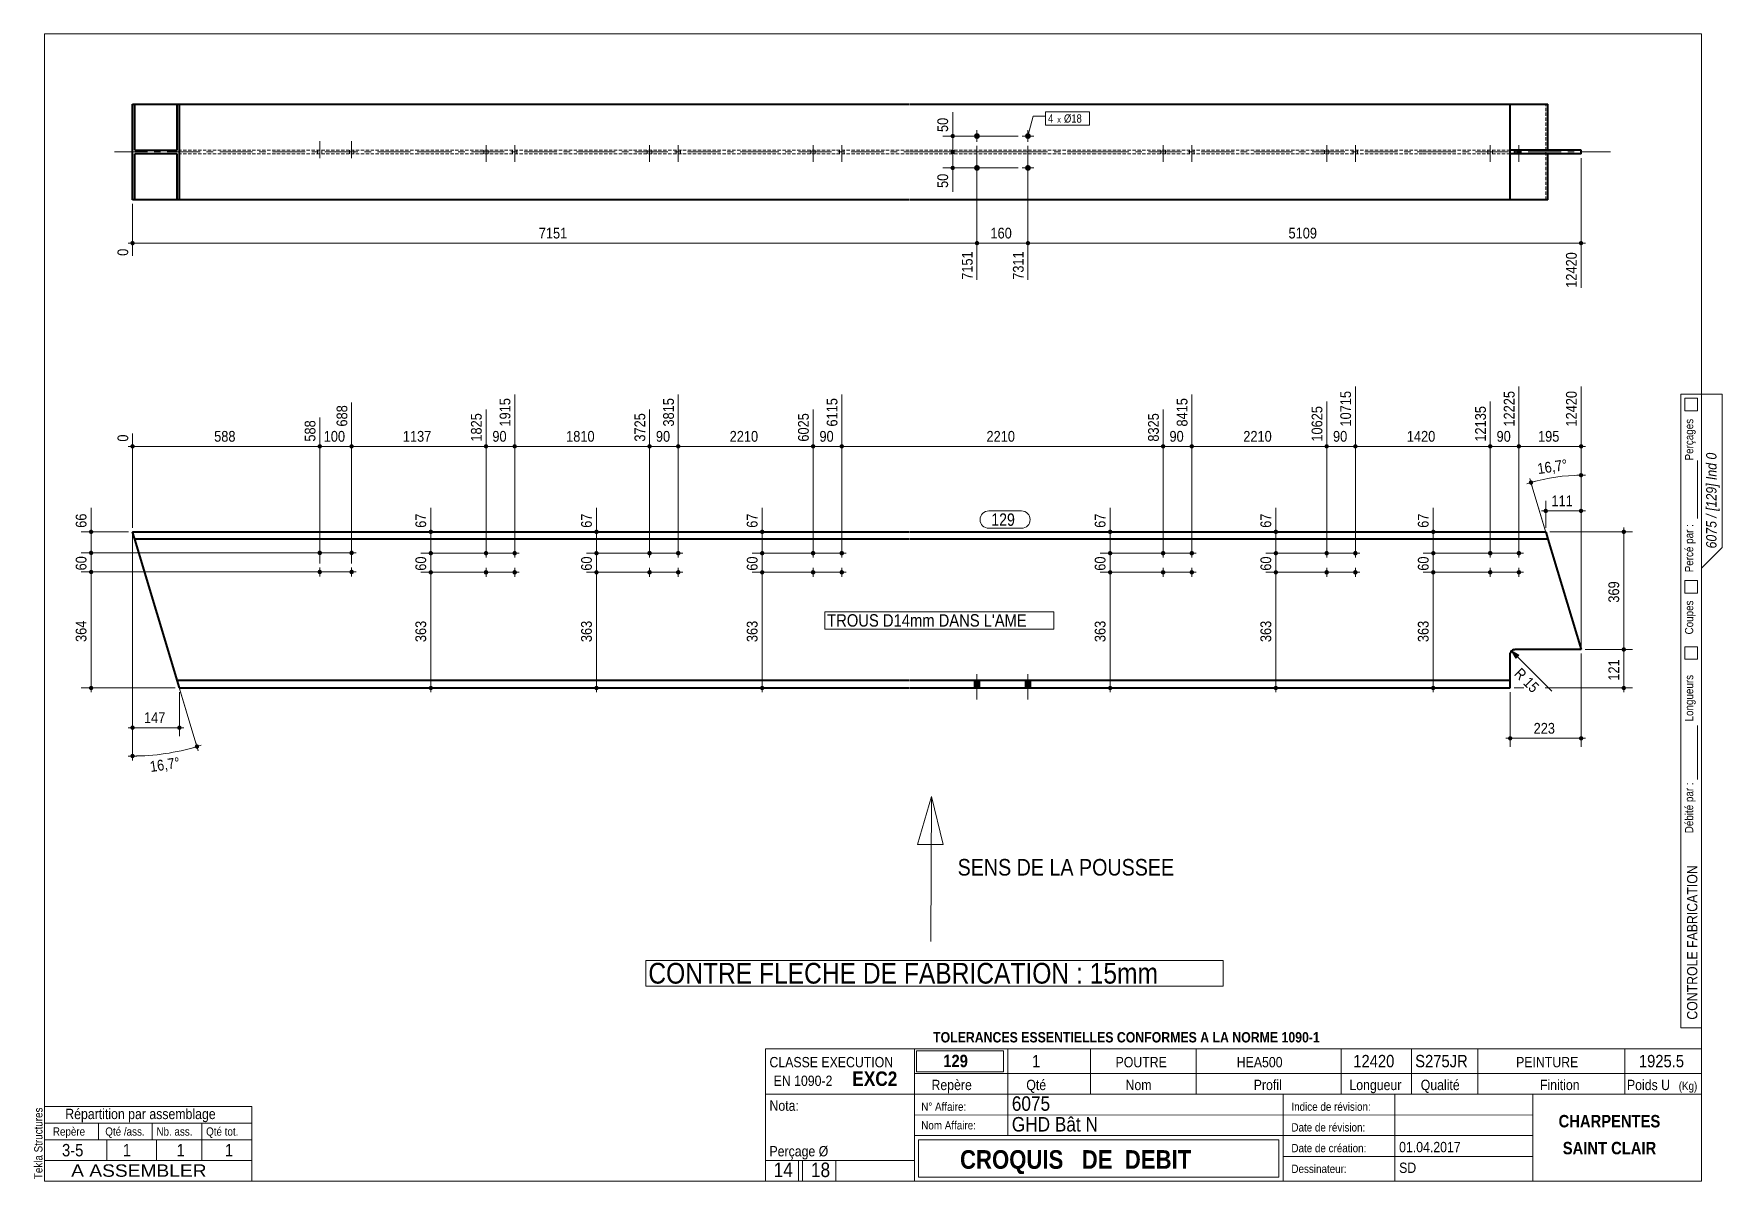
# Model space of a CAD drawing. Header units: millimetres. Extents: x 2 to 410, y 5 to 282.
import ezdxf

# ---------------------------------------------------------------- set-up
doc = ezdxf.new("R2010")
doc.units = ezdxf.units.MM
for name, pattern in [('AXES', [12.7, 7.9375, -1.5875, 1.5875, -1.5875]), ('CACHE2', [1.190625, 0.79375, -0.396875]), ('INTERROMPUX2', [9.525, 6.35, -3.175])]:
    doc.linetypes.add(name, pattern=pattern)
for name, color, linetype, lineweight in [('Autre type objet', 1, 'Continuous', 0), ('Axe', 1, 'Continuous', 0), ('Boulon', 7, 'Continuous', 0), ('Cache', 7, 'Continuous', 0), ('Cotation', 7, 'Continuous', 0), ('Désignation boulon', 3, 'Continuous', 0), ('Feuille dessin', 5, 'Continuous', 0), ('Objet graphique', 6, 'Continuous', 0), ('Piece', 2, 'Continuous', 0), ('Repère pièce', 3, 'Continuous', 0), ('Texte', 3, 'Continuous', 0)]:
    doc.layers.add(name, color=color, linetype=linetype, lineweight=lineweight)
doc.styles.add('ARIAL', font='ARIAL.TTF')
doc.styles.add('ARIAL_BOLD', font='ARIALBD.TTF')
doc.styles.add('ARIAL_ITALIC', font='ARIALI.TTF')
doc.styles.add('ARIAL_NARROW', font='ARIAL.TTF')
doc.styles.add('COMIC_SANS_MS', font='COMIC.TTF')

# ---------------------------------------------------------------- blocks, each defined once
blk = doc.blocks.new('*A1')
at = {"layer": 'Boulon'}
for points in [[(111.03, 156.64), (111.03, 156.66), (111.04, 156.69), (111.04, 156.72), (111.05, 156.74), (111.05, 156.77), (111.06, 156.79), (111.07, 156.82), (111.08, 156.84), (111.09, 156.87), (111.11, 156.89), (111.12, 156.91), (111.14, 156.93), (111.15, 156.95), (111.17, 156.97), (111.19, 156.99), (111.21, 157.01), (111.23, 157.03), (111.25, 157.04), (111.27, 157.06), (111.29, 157.07), (111.32, 157.09), (111.34, 157.1), (111.36, 157.11), (111.39, 157.12), (111.41, 157.13), (111.44, 157.13), (111.46, 157.14), (111.49, 157.14), (111.52, 157.15), (111.54, 157.15), (111.57, 157.15), (111.6, 157.15), (111.62, 157.15), (111.65, 157.14), (111.67, 157.14), (111.7, 157.13), (111.73, 157.13), (111.75, 157.12), (111.77, 157.11), (111.8, 157.1), (111.82, 157.09), (111.85, 157.07), (111.87, 157.06), (111.89, 157.04), (111.91, 157.03), (111.93, 157.01), (111.95, 156.99), (111.97, 156.97), (111.99, 156.95), (112, 156.93), (112.02, 156.91), (112.03, 156.89), (112.04, 156.87), (112.06, 156.84), (112.07, 156.82), (112.08, 156.79), (112.08, 156.77), (112.09, 156.74), (112.1, 156.72), (112.1, 156.69), (112.1, 156.66), (112.11, 156.64), (112.11, 156.61), (112.11, 156.59), (112.1, 156.56), (112.1, 156.53), (112.1, 156.51), (112.09, 156.48), (112.08, 156.46), (112.08, 156.43), (112.07, 156.41), (112.06, 156.38), (112.04, 156.36), (112.03, 156.33), (112.02, 156.31), (112, 156.29), (111.99, 156.27), (111.97, 156.25), (111.95, 156.23), (111.93, 156.21), (111.91, 156.2), (111.89, 156.18), (111.87, 156.16), (111.85, 156.15), (111.82, 156.14), (111.8, 156.13), (111.77, 156.11), (111.75, 156.1), (111.73, 156.1), (111.7, 156.09), (111.67, 156.08), (111.65, 156.08), (111.62, 156.08), (111.6, 156.07), (111.57, 156.07), (111.54, 156.07), (111.52, 156.08), (111.49, 156.08), (111.46, 156.08), (111.44, 156.09), (111.41, 156.1), (111.39, 156.1), (111.36, 156.11), (111.34, 156.13), (111.32, 156.14), (111.29, 156.15), (111.27, 156.16), (111.25, 156.18), (111.23, 156.2), (111.21, 156.21), (111.19, 156.23), (111.17, 156.25), (111.15, 156.27), (111.14, 156.29), (111.12, 156.31), (111.11, 156.33), (111.09, 156.36), (111.08, 156.38), (111.07, 156.41), (111.06, 156.43), (111.05, 156.46), (111.05, 156.48), (111.04, 156.51), (111.04, 156.53), (111.03, 156.56), (111.03, 156.59), (111.03, 156.61)], [(111.03, 152.02), (111.03, 152.05), (111.04, 152.08), (111.04, 152.1), (111.05, 152.13), (111.05, 152.15), (111.06, 152.18), (111.07, 152.2), (111.08, 152.23), (111.09, 152.25), (111.11, 152.27), (111.12, 152.3), (111.14, 152.32), (111.15, 152.34), (111.17, 152.36), (111.19, 152.38), (111.21, 152.4), (111.23, 152.41), (111.25, 152.43), (111.27, 152.44), (111.29, 152.46), (111.32, 152.47), (111.34, 152.48), (111.36, 152.49), (111.39, 152.5), (111.41, 152.51), (111.44, 152.52), (111.46, 152.52), (111.49, 152.53), (111.52, 152.53), (111.54, 152.53), (111.57, 152.53), (111.6, 152.53), (111.62, 152.53), (111.65, 152.53), (111.67, 152.52), (111.7, 152.52), (111.73, 152.51), (111.75, 152.5), (111.77, 152.49), (111.8, 152.48), (111.82, 152.47), (111.85, 152.46), (111.87, 152.44), (111.89, 152.43), (111.91, 152.41), (111.93, 152.4), (111.95, 152.38), (111.97, 152.36), (111.99, 152.34), (112, 152.32), (112.02, 152.3), (112.03, 152.27), (112.04, 152.25), (112.06, 152.23), (112.07, 152.2), (112.08, 152.18), (112.08, 152.15), (112.09, 152.13), (112.1, 152.1), (112.1, 152.08), (112.1, 152.05), (112.11, 152.02), (112.11, 152), (112.11, 151.97), (112.1, 151.94), (112.1, 151.92), (112.1, 151.89), (112.09, 151.87), (112.08, 151.84), (112.08, 151.82), (112.07, 151.79), (112.06, 151.77), (112.04, 151.74), (112.03, 151.72), (112.02, 151.7), (112, 151.68), (111.99, 151.65), (111.97, 151.63), (111.95, 151.62), (111.93, 151.6), (111.91, 151.58), (111.89, 151.56), (111.87, 151.55), (111.85, 151.53), (111.82, 151.52), (111.8, 151.51), (111.77, 151.5), (111.75, 151.49), (111.73, 151.48), (111.7, 151.47), (111.67, 151.47), (111.65, 151.46), (111.62, 151.46), (111.6, 151.46), (111.57, 151.46), (111.54, 151.46), (111.52, 151.46), (111.49, 151.46), (111.46, 151.47), (111.44, 151.47), (111.41, 151.48), (111.39, 151.49), (111.36, 151.5), (111.34, 151.51), (111.32, 151.52), (111.29, 151.53), (111.27, 151.55), (111.25, 151.56), (111.23, 151.58), (111.21, 151.6), (111.19, 151.62), (111.17, 151.63), (111.15, 151.65), (111.14, 151.68), (111.12, 151.7), (111.11, 151.72), (111.09, 151.74), (111.08, 151.77), (111.07, 151.79), (111.06, 151.82), (111.05, 151.84), (111.05, 151.87), (111.04, 151.89), (111.04, 151.92), (111.03, 151.94), (111.03, 151.97), (111.03, 152)]]:
    blk.add_hatch(color=256, dxfattribs=at).paths.add_polyline_path(points, flags=17)
at = {"layer": 'Boulon', "linetype": 'Continuous', "lineweight": 0}
for p, q in [((110.49, 156.61), (112.65, 156.61)), ((111.57, 157.69), (111.57, 155.53)), ((110.49, 152), (112.65, 152)), ((111.57, 153.07), (111.57, 150.92))]:
    blk.add_line(p, q, dxfattribs=at)
blk = doc.blocks.new('*A2')
at = {"layer": 'Boulon'}
for points in [[(117.95, 156.64), (117.96, 156.66), (117.96, 156.69), (117.96, 156.72), (117.97, 156.74), (117.98, 156.77), (117.99, 156.79), (117.99, 156.82), (118.01, 156.84), (118.02, 156.87), (118.03, 156.89), (118.04, 156.91), (118.06, 156.93), (118.08, 156.95), (118.09, 156.97), (118.11, 156.99), (118.13, 157.01), (118.15, 157.03), (118.17, 157.04), (118.19, 157.06), (118.22, 157.07), (118.24, 157.09), (118.26, 157.1), (118.29, 157.11), (118.31, 157.12), (118.34, 157.13), (118.36, 157.13), (118.39, 157.14), (118.41, 157.14), (118.44, 157.15), (118.47, 157.15), (118.49, 157.15), (118.52, 157.15), (118.54, 157.15), (118.57, 157.14), (118.6, 157.14), (118.62, 157.13), (118.65, 157.13), (118.67, 157.12), (118.7, 157.11), (118.72, 157.1), (118.75, 157.09), (118.77, 157.07), (118.79, 157.06), (118.81, 157.04), (118.83, 157.03), (118.85, 157.01), (118.87, 156.99), (118.89, 156.97), (118.91, 156.95), (118.92, 156.93), (118.94, 156.91), (118.95, 156.89), (118.97, 156.87), (118.98, 156.84), (118.99, 156.82), (119, 156.79), (119.01, 156.77), (119.01, 156.74), (119.02, 156.72), (119.02, 156.69), (119.03, 156.66), (119.03, 156.64), (119.03, 156.61), (119.03, 156.59), (119.03, 156.56), (119.02, 156.53), (119.02, 156.51), (119.01, 156.48), (119.01, 156.46), (119, 156.43), (118.99, 156.41), (118.98, 156.38), (118.97, 156.36), (118.95, 156.33), (118.94, 156.31), (118.92, 156.29), (118.91, 156.27), (118.89, 156.25), (118.87, 156.23), (118.85, 156.21), (118.83, 156.2), (118.81, 156.18), (118.79, 156.16), (118.77, 156.15), (118.75, 156.14), (118.72, 156.13), (118.7, 156.11), (118.67, 156.1), (118.65, 156.1), (118.62, 156.09), (118.6, 156.08), (118.57, 156.08), (118.54, 156.08), (118.52, 156.07), (118.49, 156.07), (118.47, 156.07), (118.44, 156.08), (118.41, 156.08), (118.39, 156.08), (118.36, 156.09), (118.34, 156.1), (118.31, 156.1), (118.29, 156.11), (118.26, 156.13), (118.24, 156.14), (118.22, 156.15), (118.19, 156.16), (118.17, 156.18), (118.15, 156.2), (118.13, 156.21), (118.11, 156.23), (118.09, 156.25), (118.08, 156.27), (118.06, 156.29), (118.04, 156.31), (118.03, 156.33), (118.02, 156.36), (118.01, 156.38), (117.99, 156.41), (117.99, 156.43), (117.98, 156.46), (117.97, 156.48), (117.96, 156.51), (117.96, 156.53), (117.96, 156.56), (117.95, 156.59), (117.95, 156.61)], [(117.95, 152.02), (117.96, 152.05), (117.96, 152.08), (117.96, 152.1), (117.97, 152.13), (117.98, 152.15), (117.99, 152.18), (117.99, 152.2), (118.01, 152.23), (118.02, 152.25), (118.03, 152.27), (118.04, 152.3), (118.06, 152.32), (118.08, 152.34), (118.09, 152.36), (118.11, 152.38), (118.13, 152.4), (118.15, 152.41), (118.17, 152.43), (118.19, 152.44), (118.22, 152.46), (118.24, 152.47), (118.26, 152.48), (118.29, 152.49), (118.31, 152.5), (118.34, 152.51), (118.36, 152.52), (118.39, 152.52), (118.41, 152.53), (118.44, 152.53), (118.47, 152.53), (118.49, 152.53), (118.52, 152.53), (118.54, 152.53), (118.57, 152.53), (118.6, 152.52), (118.62, 152.52), (118.65, 152.51), (118.67, 152.5), (118.7, 152.49), (118.72, 152.48), (118.75, 152.47), (118.77, 152.46), (118.79, 152.44), (118.81, 152.43), (118.83, 152.41), (118.85, 152.4), (118.87, 152.38), (118.89, 152.36), (118.91, 152.34), (118.92, 152.32), (118.94, 152.3), (118.95, 152.27), (118.97, 152.25), (118.98, 152.23), (118.99, 152.2), (119, 152.18), (119.01, 152.15), (119.01, 152.13), (119.02, 152.1), (119.02, 152.08), (119.03, 152.05), (119.03, 152.02), (119.03, 152), (119.03, 151.97), (119.03, 151.94), (119.02, 151.92), (119.02, 151.89), (119.01, 151.87), (119.01, 151.84), (119, 151.82), (118.99, 151.79), (118.98, 151.77), (118.97, 151.74), (118.95, 151.72), (118.94, 151.7), (118.92, 151.68), (118.91, 151.65), (118.89, 151.63), (118.87, 151.62), (118.85, 151.6), (118.83, 151.58), (118.81, 151.56), (118.79, 151.55), (118.77, 151.53), (118.75, 151.52), (118.72, 151.51), (118.7, 151.5), (118.67, 151.49), (118.65, 151.48), (118.62, 151.47), (118.6, 151.47), (118.57, 151.46), (118.54, 151.46), (118.52, 151.46), (118.49, 151.46), (118.47, 151.46), (118.44, 151.46), (118.41, 151.46), (118.39, 151.47), (118.36, 151.47), (118.34, 151.48), (118.31, 151.49), (118.29, 151.5), (118.26, 151.51), (118.24, 151.52), (118.22, 151.53), (118.19, 151.55), (118.17, 151.56), (118.15, 151.58), (118.13, 151.6), (118.11, 151.62), (118.09, 151.63), (118.08, 151.65), (118.06, 151.68), (118.04, 151.7), (118.03, 151.72), (118.02, 151.74), (118.01, 151.77), (117.99, 151.79), (117.99, 151.82), (117.98, 151.84), (117.97, 151.87), (117.96, 151.89), (117.96, 151.92), (117.96, 151.94), (117.95, 151.97), (117.95, 152)]]:
    blk.add_hatch(color=256, dxfattribs=at).paths.add_polyline_path(points, flags=17)
at = {"layer": 'Boulon', "linetype": 'Continuous', "lineweight": 0}
for p, q in [((117.42, 156.61), (119.57, 156.61)), ((118.49, 157.69), (118.49, 155.53)), ((117.42, 152), (119.57, 152)), ((118.49, 153.07), (118.49, 150.92))]:
    blk.add_line(p, q, dxfattribs=at)
blk = doc.blocks.new('*A3')
at = {"layer": 'Boulon'}
for points in [[(313.97, 156.64), (313.98, 156.66), (313.98, 156.69), (313.98, 156.72), (313.99, 156.74), (314, 156.77), (314, 156.79), (314.01, 156.82), (314.03, 156.84), (314.04, 156.87), (314.05, 156.89), (314.06, 156.91), (314.08, 156.93), (314.1, 156.95), (314.11, 156.97), (314.13, 156.99), (314.15, 157.01), (314.17, 157.03), (314.19, 157.04), (314.21, 157.06), (314.23, 157.07), (314.26, 157.09), (314.28, 157.1), (314.31, 157.11), (314.33, 157.12), (314.36, 157.13), (314.38, 157.13), (314.41, 157.14), (314.43, 157.14), (314.46, 157.15), (314.49, 157.15), (314.51, 157.15), (314.54, 157.15), (314.56, 157.15), (314.59, 157.14), (314.62, 157.14), (314.64, 157.13), (314.67, 157.13), (314.69, 157.12), (314.72, 157.11), (314.74, 157.1), (314.77, 157.09), (314.79, 157.07), (314.81, 157.06), (314.83, 157.04), (314.85, 157.03), (314.87, 157.01), (314.89, 156.99), (314.91, 156.97), (314.93, 156.95), (314.94, 156.93), (314.96, 156.91), (314.97, 156.89), (314.99, 156.87), (315, 156.84), (315.01, 156.82), (315.02, 156.79), (315.03, 156.77), (315.03, 156.74), (315.04, 156.72), (315.04, 156.69), (315.05, 156.66), (315.05, 156.64), (315.05, 156.61), (315.05, 156.59), (315.05, 156.56), (315.04, 156.53), (315.04, 156.51), (315.03, 156.48), (315.03, 156.46), (315.02, 156.43), (315.01, 156.41), (315, 156.38), (314.99, 156.36), (314.97, 156.33), (314.96, 156.31), (314.94, 156.29), (314.93, 156.27), (314.91, 156.25), (314.89, 156.23), (314.87, 156.21), (314.85, 156.2), (314.83, 156.18), (314.81, 156.16), (314.79, 156.15), (314.77, 156.14), (314.74, 156.13), (314.72, 156.11), (314.69, 156.1), (314.67, 156.1), (314.64, 156.09), (314.62, 156.08), (314.59, 156.08), (314.56, 156.08), (314.54, 156.07), (314.51, 156.07), (314.49, 156.07), (314.46, 156.08), (314.43, 156.08), (314.41, 156.08), (314.38, 156.09), (314.36, 156.1), (314.33, 156.1), (314.31, 156.11), (314.28, 156.13), (314.26, 156.14), (314.23, 156.15), (314.21, 156.16), (314.19, 156.18), (314.17, 156.2), (314.15, 156.21), (314.13, 156.23), (314.11, 156.25), (314.1, 156.27), (314.08, 156.29), (314.06, 156.31), (314.05, 156.33), (314.04, 156.36), (314.03, 156.38), (314.01, 156.41), (314, 156.43), (314, 156.46), (313.99, 156.48), (313.98, 156.51), (313.98, 156.53), (313.98, 156.56), (313.97, 156.59), (313.97, 156.61)], [(313.97, 152.02), (313.98, 152.05), (313.98, 152.08), (313.98, 152.1), (313.99, 152.13), (314, 152.15), (314, 152.18), (314.01, 152.2), (314.03, 152.23), (314.04, 152.25), (314.05, 152.27), (314.06, 152.3), (314.08, 152.32), (314.1, 152.34), (314.11, 152.36), (314.13, 152.38), (314.15, 152.4), (314.17, 152.41), (314.19, 152.43), (314.21, 152.44), (314.23, 152.46), (314.26, 152.47), (314.28, 152.48), (314.31, 152.49), (314.33, 152.5), (314.36, 152.51), (314.38, 152.52), (314.41, 152.52), (314.43, 152.53), (314.46, 152.53), (314.49, 152.53), (314.51, 152.53), (314.54, 152.53), (314.56, 152.53), (314.59, 152.53), (314.62, 152.52), (314.64, 152.52), (314.67, 152.51), (314.69, 152.5), (314.72, 152.49), (314.74, 152.48), (314.77, 152.47), (314.79, 152.46), (314.81, 152.44), (314.83, 152.43), (314.85, 152.41), (314.87, 152.4), (314.89, 152.38), (314.91, 152.36), (314.93, 152.34), (314.94, 152.32), (314.96, 152.3), (314.97, 152.27), (314.99, 152.25), (315, 152.23), (315.01, 152.2), (315.02, 152.18), (315.03, 152.15), (315.03, 152.13), (315.04, 152.1), (315.04, 152.08), (315.05, 152.05), (315.05, 152.02), (315.05, 152), (315.05, 151.97), (315.05, 151.94), (315.04, 151.92), (315.04, 151.89), (315.03, 151.87), (315.03, 151.84), (315.02, 151.82), (315.01, 151.79), (315, 151.77), (314.99, 151.74), (314.97, 151.72), (314.96, 151.7), (314.94, 151.68), (314.93, 151.65), (314.91, 151.63), (314.89, 151.62), (314.87, 151.6), (314.85, 151.58), (314.83, 151.56), (314.81, 151.55), (314.79, 151.53), (314.77, 151.52), (314.74, 151.51), (314.72, 151.5), (314.69, 151.49), (314.67, 151.48), (314.64, 151.47), (314.62, 151.47), (314.59, 151.46), (314.56, 151.46), (314.54, 151.46), (314.51, 151.46), (314.49, 151.46), (314.46, 151.46), (314.43, 151.46), (314.41, 151.47), (314.38, 151.47), (314.36, 151.48), (314.33, 151.49), (314.31, 151.5), (314.28, 151.51), (314.26, 151.52), (314.23, 151.53), (314.21, 151.55), (314.19, 151.56), (314.17, 151.58), (314.15, 151.6), (314.13, 151.62), (314.11, 151.63), (314.1, 151.65), (314.08, 151.68), (314.06, 151.7), (314.05, 151.72), (314.04, 151.74), (314.03, 151.77), (314.01, 151.79), (314, 151.82), (314, 151.84), (313.99, 151.87), (313.98, 151.89), (313.98, 151.92), (313.98, 151.94), (313.97, 151.97), (313.97, 152)]]:
    blk.add_hatch(color=256, dxfattribs=at).paths.add_polyline_path(points, flags=17)
at = {"layer": 'Boulon', "linetype": 'Continuous', "lineweight": 0}
for p, q in [((313.43, 156.61), (315.59, 156.61)), ((314.51, 157.69), (314.51, 155.53)), ((313.43, 152), (315.59, 152)), ((314.51, 153.07), (314.51, 150.92))]:
    blk.add_line(p, q, dxfattribs=at)
blk = doc.blocks.new('*A4')
at = {"layer": 'Boulon'}
for points in [[(320.9, 156.64), (320.9, 156.66), (320.9, 156.69), (320.91, 156.72), (320.91, 156.74), (320.92, 156.77), (320.93, 156.79), (320.94, 156.82), (320.95, 156.84), (320.96, 156.87), (320.97, 156.89), (320.99, 156.91), (321, 156.93), (321.02, 156.95), (321.04, 156.97), (321.05, 156.99), (321.07, 157.01), (321.09, 157.03), (321.11, 157.04), (321.14, 157.06), (321.16, 157.07), (321.18, 157.09), (321.2, 157.1), (321.23, 157.11), (321.25, 157.12), (321.28, 157.13), (321.3, 157.13), (321.33, 157.14), (321.36, 157.14), (321.38, 157.15), (321.41, 157.15), (321.43, 157.15), (321.46, 157.15), (321.49, 157.15), (321.51, 157.14), (321.54, 157.14), (321.57, 157.13), (321.59, 157.13), (321.62, 157.12), (321.64, 157.11), (321.67, 157.1), (321.69, 157.09), (321.71, 157.07), (321.73, 157.06), (321.76, 157.04), (321.78, 157.03), (321.8, 157.01), (321.82, 156.99), (321.83, 156.97), (321.85, 156.95), (321.87, 156.93), (321.88, 156.91), (321.9, 156.89), (321.91, 156.87), (321.92, 156.84), (321.93, 156.82), (321.94, 156.79), (321.95, 156.77), (321.96, 156.74), (321.96, 156.72), (321.97, 156.69), (321.97, 156.66), (321.97, 156.64), (321.97, 156.61), (321.97, 156.59), (321.97, 156.56), (321.97, 156.53), (321.96, 156.51), (321.96, 156.48), (321.95, 156.46), (321.94, 156.43), (321.93, 156.41), (321.92, 156.38), (321.91, 156.36), (321.9, 156.33), (321.88, 156.31), (321.87, 156.29), (321.85, 156.27), (321.83, 156.25), (321.82, 156.23), (321.8, 156.21), (321.78, 156.2), (321.76, 156.18), (321.73, 156.16), (321.71, 156.15), (321.69, 156.14), (321.67, 156.13), (321.64, 156.11), (321.62, 156.1), (321.59, 156.1), (321.57, 156.09), (321.54, 156.08), (321.51, 156.08), (321.49, 156.08), (321.46, 156.07), (321.43, 156.07), (321.41, 156.07), (321.38, 156.08), (321.36, 156.08), (321.33, 156.08), (321.3, 156.09), (321.28, 156.1), (321.25, 156.1), (321.23, 156.11), (321.2, 156.13), (321.18, 156.14), (321.16, 156.15), (321.14, 156.16), (321.11, 156.18), (321.09, 156.2), (321.07, 156.21), (321.05, 156.23), (321.04, 156.25), (321.02, 156.27), (321, 156.29), (320.99, 156.31), (320.97, 156.33), (320.96, 156.36), (320.95, 156.38), (320.94, 156.41), (320.93, 156.43), (320.92, 156.46), (320.91, 156.48), (320.91, 156.51), (320.9, 156.53), (320.9, 156.56), (320.9, 156.59), (320.9, 156.61)], [(320.9, 152.02), (320.9, 152.05), (320.9, 152.08), (320.91, 152.1), (320.91, 152.13), (320.92, 152.15), (320.93, 152.18), (320.94, 152.2), (320.95, 152.23), (320.96, 152.25), (320.97, 152.27), (320.99, 152.3), (321, 152.32), (321.02, 152.34), (321.04, 152.36), (321.05, 152.38), (321.07, 152.4), (321.09, 152.41), (321.11, 152.43), (321.14, 152.44), (321.16, 152.46), (321.18, 152.47), (321.2, 152.48), (321.23, 152.49), (321.25, 152.5), (321.28, 152.51), (321.3, 152.52), (321.33, 152.52), (321.36, 152.53), (321.38, 152.53), (321.41, 152.53), (321.43, 152.53), (321.46, 152.53), (321.49, 152.53), (321.51, 152.53), (321.54, 152.52), (321.57, 152.52), (321.59, 152.51), (321.62, 152.5), (321.64, 152.49), (321.67, 152.48), (321.69, 152.47), (321.71, 152.46), (321.73, 152.44), (321.76, 152.43), (321.78, 152.41), (321.8, 152.4), (321.82, 152.38), (321.83, 152.36), (321.85, 152.34), (321.87, 152.32), (321.88, 152.3), (321.9, 152.27), (321.91, 152.25), (321.92, 152.23), (321.93, 152.2), (321.94, 152.18), (321.95, 152.15), (321.96, 152.13), (321.96, 152.1), (321.97, 152.08), (321.97, 152.05), (321.97, 152.02), (321.97, 152), (321.97, 151.97), (321.97, 151.94), (321.97, 151.92), (321.96, 151.89), (321.96, 151.87), (321.95, 151.84), (321.94, 151.82), (321.93, 151.79), (321.92, 151.77), (321.91, 151.74), (321.9, 151.72), (321.88, 151.7), (321.87, 151.68), (321.85, 151.65), (321.83, 151.63), (321.82, 151.62), (321.8, 151.6), (321.78, 151.58), (321.76, 151.56), (321.73, 151.55), (321.71, 151.53), (321.69, 151.52), (321.67, 151.51), (321.64, 151.5), (321.62, 151.49), (321.59, 151.48), (321.57, 151.47), (321.54, 151.47), (321.51, 151.46), (321.49, 151.46), (321.46, 151.46), (321.43, 151.46), (321.41, 151.46), (321.38, 151.46), (321.36, 151.46), (321.33, 151.47), (321.3, 151.47), (321.28, 151.48), (321.25, 151.49), (321.23, 151.5), (321.2, 151.51), (321.18, 151.52), (321.16, 151.53), (321.14, 151.55), (321.11, 151.56), (321.09, 151.58), (321.07, 151.6), (321.05, 151.62), (321.04, 151.63), (321.02, 151.65), (321, 151.68), (320.99, 151.7), (320.97, 151.72), (320.96, 151.74), (320.95, 151.77), (320.94, 151.79), (320.93, 151.82), (320.92, 151.84), (320.91, 151.87), (320.91, 151.89), (320.9, 151.92), (320.9, 151.94), (320.9, 151.97), (320.9, 152)]]:
    blk.add_hatch(color=256, dxfattribs=at).paths.add_polyline_path(points, flags=17)
at = {"layer": 'Boulon', "linetype": 'Continuous', "lineweight": 0}
for p, q in [((320.36, 156.61), (322.51, 156.61)), ((321.43, 157.69), (321.43, 155.53)), ((320.36, 152), (322.51, 152)), ((321.43, 153.07), (321.43, 150.92))]:
    blk.add_line(p, q, dxfattribs=at)
blk = doc.blocks.new('*A5')
at = {"layer": 'Boulon'}
for points in [[(274.49, 156.64), (274.5, 156.66), (274.5, 156.69), (274.5, 156.72), (274.51, 156.74), (274.52, 156.77), (274.52, 156.79), (274.53, 156.82), (274.55, 156.84), (274.56, 156.87), (274.57, 156.89), (274.58, 156.91), (274.6, 156.93), (274.62, 156.95), (274.63, 156.97), (274.65, 156.99), (274.67, 157.01), (274.69, 157.03), (274.71, 157.04), (274.73, 157.06), (274.76, 157.07), (274.78, 157.09), (274.8, 157.1), (274.83, 157.11), (274.85, 157.12), (274.88, 157.13), (274.9, 157.13), (274.93, 157.14), (274.95, 157.14), (274.98, 157.15), (275.01, 157.15), (275.03, 157.15), (275.06, 157.15), (275.08, 157.15), (275.11, 157.14), (275.14, 157.14), (275.16, 157.13), (275.19, 157.13), (275.21, 157.12), (275.24, 157.11), (275.26, 157.1), (275.29, 157.09), (275.31, 157.07), (275.33, 157.06), (275.35, 157.04), (275.37, 157.03), (275.39, 157.01), (275.41, 156.99), (275.43, 156.97), (275.45, 156.95), (275.46, 156.93), (275.48, 156.91), (275.49, 156.89), (275.51, 156.87), (275.52, 156.84), (275.53, 156.82), (275.54, 156.79), (275.55, 156.77), (275.55, 156.74), (275.56, 156.72), (275.56, 156.69), (275.57, 156.66), (275.57, 156.64), (275.57, 156.61), (275.57, 156.59), (275.57, 156.56), (275.56, 156.53), (275.56, 156.51), (275.55, 156.48), (275.55, 156.46), (275.54, 156.43), (275.53, 156.41), (275.52, 156.38), (275.51, 156.36), (275.49, 156.33), (275.48, 156.31), (275.46, 156.29), (275.45, 156.27), (275.43, 156.25), (275.41, 156.23), (275.39, 156.21), (275.37, 156.2), (275.35, 156.18), (275.33, 156.16), (275.31, 156.15), (275.29, 156.14), (275.26, 156.13), (275.24, 156.11), (275.21, 156.1), (275.19, 156.1), (275.16, 156.09), (275.14, 156.08), (275.11, 156.08), (275.08, 156.08), (275.06, 156.07), (275.03, 156.07), (275.01, 156.07), (274.98, 156.08), (274.95, 156.08), (274.93, 156.08), (274.9, 156.09), (274.88, 156.1), (274.85, 156.1), (274.83, 156.11), (274.8, 156.13), (274.78, 156.14), (274.76, 156.15), (274.73, 156.16), (274.71, 156.18), (274.69, 156.2), (274.67, 156.21), (274.65, 156.23), (274.63, 156.25), (274.62, 156.27), (274.6, 156.29), (274.58, 156.31), (274.57, 156.33), (274.56, 156.36), (274.55, 156.38), (274.53, 156.41), (274.52, 156.43), (274.52, 156.46), (274.51, 156.48), (274.5, 156.51), (274.5, 156.53), (274.5, 156.56), (274.49, 156.59), (274.49, 156.61)], [(274.49, 152.02), (274.5, 152.05), (274.5, 152.08), (274.5, 152.1), (274.51, 152.13), (274.52, 152.15), (274.52, 152.18), (274.53, 152.2), (274.55, 152.23), (274.56, 152.25), (274.57, 152.27), (274.58, 152.3), (274.6, 152.32), (274.62, 152.34), (274.63, 152.36), (274.65, 152.38), (274.67, 152.4), (274.69, 152.41), (274.71, 152.43), (274.73, 152.44), (274.76, 152.46), (274.78, 152.47), (274.8, 152.48), (274.83, 152.49), (274.85, 152.5), (274.88, 152.51), (274.9, 152.52), (274.93, 152.52), (274.95, 152.53), (274.98, 152.53), (275.01, 152.53), (275.03, 152.53), (275.06, 152.53), (275.08, 152.53), (275.11, 152.53), (275.14, 152.52), (275.16, 152.52), (275.19, 152.51), (275.21, 152.5), (275.24, 152.49), (275.26, 152.48), (275.29, 152.47), (275.31, 152.46), (275.33, 152.44), (275.35, 152.43), (275.37, 152.41), (275.39, 152.4), (275.41, 152.38), (275.43, 152.36), (275.45, 152.34), (275.46, 152.32), (275.48, 152.3), (275.49, 152.27), (275.51, 152.25), (275.52, 152.23), (275.53, 152.2), (275.54, 152.18), (275.55, 152.15), (275.55, 152.13), (275.56, 152.1), (275.56, 152.08), (275.57, 152.05), (275.57, 152.02), (275.57, 152), (275.57, 151.97), (275.57, 151.94), (275.56, 151.92), (275.56, 151.89), (275.55, 151.87), (275.55, 151.84), (275.54, 151.82), (275.53, 151.79), (275.52, 151.77), (275.51, 151.74), (275.49, 151.72), (275.48, 151.7), (275.46, 151.68), (275.45, 151.65), (275.43, 151.63), (275.41, 151.62), (275.39, 151.6), (275.37, 151.58), (275.35, 151.56), (275.33, 151.55), (275.31, 151.53), (275.29, 151.52), (275.26, 151.51), (275.24, 151.5), (275.21, 151.49), (275.19, 151.48), (275.16, 151.47), (275.14, 151.47), (275.11, 151.46), (275.08, 151.46), (275.06, 151.46), (275.03, 151.46), (275.01, 151.46), (274.98, 151.46), (274.95, 151.46), (274.93, 151.47), (274.9, 151.47), (274.88, 151.48), (274.85, 151.49), (274.83, 151.5), (274.8, 151.51), (274.78, 151.52), (274.76, 151.53), (274.73, 151.55), (274.71, 151.56), (274.69, 151.58), (274.67, 151.6), (274.65, 151.62), (274.63, 151.63), (274.62, 151.65), (274.6, 151.68), (274.58, 151.7), (274.57, 151.72), (274.56, 151.74), (274.55, 151.77), (274.53, 151.79), (274.52, 151.82), (274.52, 151.84), (274.51, 151.87), (274.5, 151.89), (274.5, 151.92), (274.5, 151.94), (274.49, 151.97), (274.49, 152)]]:
    blk.add_hatch(color=256, dxfattribs=at).paths.add_polyline_path(points, flags=17)
at = {"layer": 'Boulon', "linetype": 'Continuous', "lineweight": 0}
for p, q in [((273.95, 156.61), (276.11, 156.61)), ((275.03, 157.69), (275.03, 155.53)), ((273.95, 152), (276.11, 152)), ((275.03, 153.07), (275.03, 150.92))]:
    blk.add_line(p, q, dxfattribs=at)
blk = doc.blocks.new('*A6')
at = {"layer": 'Boulon'}
for points in [[(281.42, 156.64), (281.42, 156.66), (281.42, 156.69), (281.43, 156.72), (281.43, 156.74), (281.44, 156.77), (281.45, 156.79), (281.46, 156.82), (281.47, 156.84), (281.48, 156.87), (281.49, 156.89), (281.51, 156.91), (281.52, 156.93), (281.54, 156.95), (281.56, 156.97), (281.57, 156.99), (281.59, 157.01), (281.61, 157.03), (281.63, 157.04), (281.66, 157.06), (281.68, 157.07), (281.7, 157.09), (281.72, 157.1), (281.75, 157.11), (281.77, 157.12), (281.8, 157.13), (281.82, 157.13), (281.85, 157.14), (281.88, 157.14), (281.9, 157.15), (281.93, 157.15), (281.95, 157.15), (281.98, 157.15), (282.01, 157.15), (282.03, 157.14), (282.06, 157.14), (282.09, 157.13), (282.11, 157.13), (282.14, 157.12), (282.16, 157.11), (282.19, 157.1), (282.21, 157.09), (282.23, 157.07), (282.25, 157.06), (282.28, 157.04), (282.3, 157.03), (282.32, 157.01), (282.34, 156.99), (282.35, 156.97), (282.37, 156.95), (282.39, 156.93), (282.4, 156.91), (282.42, 156.89), (282.43, 156.87), (282.44, 156.84), (282.45, 156.82), (282.46, 156.79), (282.47, 156.77), (282.48, 156.74), (282.48, 156.72), (282.49, 156.69), (282.49, 156.66), (282.49, 156.64), (282.49, 156.61), (282.49, 156.59), (282.49, 156.56), (282.49, 156.53), (282.48, 156.51), (282.48, 156.48), (282.47, 156.46), (282.46, 156.43), (282.45, 156.41), (282.44, 156.38), (282.43, 156.36), (282.42, 156.33), (282.4, 156.31), (282.39, 156.29), (282.37, 156.27), (282.35, 156.25), (282.34, 156.23), (282.32, 156.21), (282.3, 156.2), (282.28, 156.18), (282.25, 156.16), (282.23, 156.15), (282.21, 156.14), (282.19, 156.13), (282.16, 156.11), (282.14, 156.1), (282.11, 156.1), (282.09, 156.09), (282.06, 156.08), (282.03, 156.08), (282.01, 156.08), (281.98, 156.07), (281.95, 156.07), (281.93, 156.07), (281.9, 156.08), (281.88, 156.08), (281.85, 156.08), (281.82, 156.09), (281.8, 156.1), (281.77, 156.1), (281.75, 156.11), (281.72, 156.13), (281.7, 156.14), (281.68, 156.15), (281.66, 156.16), (281.63, 156.18), (281.61, 156.2), (281.59, 156.21), (281.57, 156.23), (281.56, 156.25), (281.54, 156.27), (281.52, 156.29), (281.51, 156.31), (281.49, 156.33), (281.48, 156.36), (281.47, 156.38), (281.46, 156.41), (281.45, 156.43), (281.44, 156.46), (281.43, 156.48), (281.43, 156.51), (281.42, 156.53), (281.42, 156.56), (281.42, 156.59), (281.42, 156.61)], [(281.42, 152.02), (281.42, 152.05), (281.42, 152.08), (281.43, 152.1), (281.43, 152.13), (281.44, 152.15), (281.45, 152.18), (281.46, 152.2), (281.47, 152.23), (281.48, 152.25), (281.49, 152.27), (281.51, 152.3), (281.52, 152.32), (281.54, 152.34), (281.56, 152.36), (281.57, 152.38), (281.59, 152.4), (281.61, 152.41), (281.63, 152.43), (281.66, 152.44), (281.68, 152.46), (281.7, 152.47), (281.72, 152.48), (281.75, 152.49), (281.77, 152.5), (281.8, 152.51), (281.82, 152.52), (281.85, 152.52), (281.88, 152.53), (281.9, 152.53), (281.93, 152.53), (281.95, 152.53), (281.98, 152.53), (282.01, 152.53), (282.03, 152.53), (282.06, 152.52), (282.09, 152.52), (282.11, 152.51), (282.14, 152.5), (282.16, 152.49), (282.19, 152.48), (282.21, 152.47), (282.23, 152.46), (282.25, 152.44), (282.28, 152.43), (282.3, 152.41), (282.32, 152.4), (282.34, 152.38), (282.35, 152.36), (282.37, 152.34), (282.39, 152.32), (282.4, 152.3), (282.42, 152.27), (282.43, 152.25), (282.44, 152.23), (282.45, 152.2), (282.46, 152.18), (282.47, 152.15), (282.48, 152.13), (282.48, 152.1), (282.49, 152.08), (282.49, 152.05), (282.49, 152.02), (282.49, 152), (282.49, 151.97), (282.49, 151.94), (282.49, 151.92), (282.48, 151.89), (282.48, 151.87), (282.47, 151.84), (282.46, 151.82), (282.45, 151.79), (282.44, 151.77), (282.43, 151.74), (282.42, 151.72), (282.4, 151.7), (282.39, 151.68), (282.37, 151.65), (282.35, 151.63), (282.34, 151.62), (282.32, 151.6), (282.3, 151.58), (282.28, 151.56), (282.25, 151.55), (282.23, 151.53), (282.21, 151.52), (282.19, 151.51), (282.16, 151.5), (282.14, 151.49), (282.11, 151.48), (282.09, 151.47), (282.06, 151.47), (282.03, 151.46), (282.01, 151.46), (281.98, 151.46), (281.95, 151.46), (281.93, 151.46), (281.9, 151.46), (281.88, 151.46), (281.85, 151.47), (281.82, 151.47), (281.8, 151.48), (281.77, 151.49), (281.75, 151.5), (281.72, 151.51), (281.7, 151.52), (281.68, 151.53), (281.66, 151.55), (281.63, 151.56), (281.61, 151.58), (281.59, 151.6), (281.57, 151.62), (281.56, 151.63), (281.54, 151.65), (281.52, 151.68), (281.51, 151.7), (281.49, 151.72), (281.48, 151.74), (281.47, 151.77), (281.46, 151.79), (281.45, 151.82), (281.44, 151.84), (281.43, 151.87), (281.43, 151.89), (281.42, 151.92), (281.42, 151.94), (281.42, 151.97), (281.42, 152)]]:
    blk.add_hatch(color=256, dxfattribs=at).paths.add_polyline_path(points, flags=17)
at = {"layer": 'Boulon', "linetype": 'Continuous', "lineweight": 0}
for p, q in [((280.88, 156.61), (283.03, 156.61)), ((281.95, 157.69), (281.95, 155.53)), ((280.88, 152), (283.03, 152)), ((281.95, 153.07), (281.95, 150.92))]:
    blk.add_line(p, q, dxfattribs=at)
blk = doc.blocks.new('*A7')
at = {"layer": 'Boulon'}
for points in [[(150.51, 156.64), (150.51, 156.66), (150.52, 156.69), (150.52, 156.72), (150.53, 156.74), (150.53, 156.77), (150.54, 156.79), (150.55, 156.82), (150.56, 156.84), (150.57, 156.87), (150.59, 156.89), (150.6, 156.91), (150.62, 156.93), (150.63, 156.95), (150.65, 156.97), (150.67, 156.99), (150.69, 157.01), (150.71, 157.03), (150.73, 157.04), (150.75, 157.06), (150.77, 157.07), (150.8, 157.09), (150.82, 157.1), (150.84, 157.11), (150.87, 157.12), (150.89, 157.13), (150.92, 157.13), (150.94, 157.14), (150.97, 157.14), (151, 157.15), (151.02, 157.15), (151.05, 157.15), (151.08, 157.15), (151.1, 157.15), (151.13, 157.14), (151.15, 157.14), (151.18, 157.13), (151.21, 157.13), (151.23, 157.12), (151.25, 157.11), (151.28, 157.1), (151.3, 157.09), (151.33, 157.07), (151.35, 157.06), (151.37, 157.04), (151.39, 157.03), (151.41, 157.01), (151.43, 156.99), (151.45, 156.97), (151.47, 156.95), (151.48, 156.93), (151.5, 156.91), (151.51, 156.89), (151.52, 156.87), (151.54, 156.84), (151.55, 156.82), (151.56, 156.79), (151.56, 156.77), (151.57, 156.74), (151.58, 156.72), (151.58, 156.69), (151.58, 156.66), (151.59, 156.64), (151.59, 156.61), (151.59, 156.59), (151.58, 156.56), (151.58, 156.53), (151.58, 156.51), (151.57, 156.48), (151.56, 156.46), (151.56, 156.43), (151.55, 156.41), (151.54, 156.38), (151.52, 156.36), (151.51, 156.33), (151.5, 156.31), (151.48, 156.29), (151.47, 156.27), (151.45, 156.25), (151.43, 156.23), (151.41, 156.21), (151.39, 156.2), (151.37, 156.18), (151.35, 156.16), (151.33, 156.15), (151.3, 156.14), (151.28, 156.13), (151.25, 156.11), (151.23, 156.1), (151.21, 156.1), (151.18, 156.09), (151.15, 156.08), (151.13, 156.08), (151.1, 156.08), (151.08, 156.07), (151.05, 156.07), (151.02, 156.07), (151, 156.08), (150.97, 156.08), (150.94, 156.08), (150.92, 156.09), (150.89, 156.1), (150.87, 156.1), (150.84, 156.11), (150.82, 156.13), (150.8, 156.14), (150.77, 156.15), (150.75, 156.16), (150.73, 156.18), (150.71, 156.2), (150.69, 156.21), (150.67, 156.23), (150.65, 156.25), (150.63, 156.27), (150.62, 156.29), (150.6, 156.31), (150.59, 156.33), (150.57, 156.36), (150.56, 156.38), (150.55, 156.41), (150.54, 156.43), (150.53, 156.46), (150.53, 156.48), (150.52, 156.51), (150.52, 156.53), (150.51, 156.56), (150.51, 156.59), (150.51, 156.61)], [(150.51, 152.02), (150.51, 152.05), (150.52, 152.08), (150.52, 152.1), (150.53, 152.13), (150.53, 152.15), (150.54, 152.18), (150.55, 152.2), (150.56, 152.23), (150.57, 152.25), (150.59, 152.27), (150.6, 152.3), (150.62, 152.32), (150.63, 152.34), (150.65, 152.36), (150.67, 152.38), (150.69, 152.4), (150.71, 152.41), (150.73, 152.43), (150.75, 152.44), (150.77, 152.46), (150.8, 152.47), (150.82, 152.48), (150.84, 152.49), (150.87, 152.5), (150.89, 152.51), (150.92, 152.52), (150.94, 152.52), (150.97, 152.53), (151, 152.53), (151.02, 152.53), (151.05, 152.53), (151.08, 152.53), (151.1, 152.53), (151.13, 152.53), (151.15, 152.52), (151.18, 152.52), (151.21, 152.51), (151.23, 152.5), (151.25, 152.49), (151.28, 152.48), (151.3, 152.47), (151.33, 152.46), (151.35, 152.44), (151.37, 152.43), (151.39, 152.41), (151.41, 152.4), (151.43, 152.38), (151.45, 152.36), (151.47, 152.34), (151.48, 152.32), (151.5, 152.3), (151.51, 152.27), (151.52, 152.25), (151.54, 152.23), (151.55, 152.2), (151.56, 152.18), (151.56, 152.15), (151.57, 152.13), (151.58, 152.1), (151.58, 152.08), (151.58, 152.05), (151.59, 152.02), (151.59, 152), (151.59, 151.97), (151.58, 151.94), (151.58, 151.92), (151.58, 151.89), (151.57, 151.87), (151.56, 151.84), (151.56, 151.82), (151.55, 151.79), (151.54, 151.77), (151.52, 151.74), (151.51, 151.72), (151.5, 151.7), (151.48, 151.68), (151.47, 151.65), (151.45, 151.63), (151.43, 151.62), (151.41, 151.6), (151.39, 151.58), (151.37, 151.56), (151.35, 151.55), (151.33, 151.53), (151.3, 151.52), (151.28, 151.51), (151.25, 151.5), (151.23, 151.49), (151.21, 151.48), (151.18, 151.47), (151.15, 151.47), (151.13, 151.46), (151.1, 151.46), (151.08, 151.46), (151.05, 151.46), (151.02, 151.46), (151, 151.46), (150.97, 151.46), (150.94, 151.47), (150.92, 151.47), (150.89, 151.48), (150.87, 151.49), (150.84, 151.5), (150.82, 151.51), (150.8, 151.52), (150.77, 151.53), (150.75, 151.55), (150.73, 151.56), (150.71, 151.58), (150.69, 151.6), (150.67, 151.62), (150.65, 151.63), (150.63, 151.65), (150.62, 151.68), (150.6, 151.7), (150.59, 151.72), (150.57, 151.74), (150.56, 151.77), (150.55, 151.79), (150.54, 151.82), (150.53, 151.84), (150.53, 151.87), (150.52, 151.89), (150.52, 151.92), (150.51, 151.94), (150.51, 151.97), (150.51, 152)]]:
    blk.add_hatch(color=256, dxfattribs=at).paths.add_polyline_path(points, flags=17)
at = {"layer": 'Boulon', "linetype": 'Continuous', "lineweight": 0}
for p, q in [((149.97, 156.61), (152.13, 156.61)), ((151.05, 157.69), (151.05, 155.53)), ((149.97, 152), (152.13, 152)), ((151.05, 153.07), (151.05, 150.92))]:
    blk.add_line(p, q, dxfattribs=at)
blk = doc.blocks.new('*A8')
at = {"layer": 'Boulon'}
for points in [[(157.43, 156.64), (157.44, 156.66), (157.44, 156.69), (157.44, 156.72), (157.45, 156.74), (157.46, 156.77), (157.46, 156.79), (157.47, 156.82), (157.49, 156.84), (157.5, 156.87), (157.51, 156.89), (157.52, 156.91), (157.54, 156.93), (157.56, 156.95), (157.57, 156.97), (157.59, 156.99), (157.61, 157.01), (157.63, 157.03), (157.65, 157.04), (157.67, 157.06), (157.7, 157.07), (157.72, 157.09), (157.74, 157.1), (157.77, 157.11), (157.79, 157.12), (157.82, 157.13), (157.84, 157.13), (157.87, 157.14), (157.89, 157.14), (157.92, 157.15), (157.95, 157.15), (157.97, 157.15), (158, 157.15), (158.02, 157.15), (158.05, 157.14), (158.08, 157.14), (158.1, 157.13), (158.13, 157.13), (158.15, 157.12), (158.18, 157.11), (158.2, 157.1), (158.23, 157.09), (158.25, 157.07), (158.27, 157.06), (158.29, 157.04), (158.31, 157.03), (158.33, 157.01), (158.35, 156.99), (158.37, 156.97), (158.39, 156.95), (158.4, 156.93), (158.42, 156.91), (158.43, 156.89), (158.45, 156.87), (158.46, 156.84), (158.47, 156.82), (158.48, 156.79), (158.49, 156.77), (158.49, 156.74), (158.5, 156.72), (158.5, 156.69), (158.51, 156.66), (158.51, 156.64), (158.51, 156.61), (158.51, 156.59), (158.51, 156.56), (158.5, 156.53), (158.5, 156.51), (158.49, 156.48), (158.49, 156.46), (158.48, 156.43), (158.47, 156.41), (158.46, 156.38), (158.45, 156.36), (158.43, 156.33), (158.42, 156.31), (158.4, 156.29), (158.39, 156.27), (158.37, 156.25), (158.35, 156.23), (158.33, 156.21), (158.31, 156.2), (158.29, 156.18), (158.27, 156.16), (158.25, 156.15), (158.23, 156.14), (158.2, 156.13), (158.18, 156.11), (158.15, 156.1), (158.13, 156.1), (158.1, 156.09), (158.08, 156.08), (158.05, 156.08), (158.02, 156.08), (158, 156.07), (157.97, 156.07), (157.95, 156.07), (157.92, 156.08), (157.89, 156.08), (157.87, 156.08), (157.84, 156.09), (157.82, 156.1), (157.79, 156.1), (157.77, 156.11), (157.74, 156.13), (157.72, 156.14), (157.7, 156.15), (157.67, 156.16), (157.65, 156.18), (157.63, 156.2), (157.61, 156.21), (157.59, 156.23), (157.57, 156.25), (157.56, 156.27), (157.54, 156.29), (157.52, 156.31), (157.51, 156.33), (157.5, 156.36), (157.49, 156.38), (157.47, 156.41), (157.46, 156.43), (157.46, 156.46), (157.45, 156.48), (157.44, 156.51), (157.44, 156.53), (157.44, 156.56), (157.43, 156.59), (157.43, 156.61)], [(157.43, 152.02), (157.44, 152.05), (157.44, 152.08), (157.44, 152.1), (157.45, 152.13), (157.46, 152.15), (157.46, 152.18), (157.47, 152.2), (157.49, 152.23), (157.5, 152.25), (157.51, 152.27), (157.52, 152.3), (157.54, 152.32), (157.56, 152.34), (157.57, 152.36), (157.59, 152.38), (157.61, 152.4), (157.63, 152.41), (157.65, 152.43), (157.67, 152.44), (157.7, 152.46), (157.72, 152.47), (157.74, 152.48), (157.77, 152.49), (157.79, 152.5), (157.82, 152.51), (157.84, 152.52), (157.87, 152.52), (157.89, 152.53), (157.92, 152.53), (157.95, 152.53), (157.97, 152.53), (158, 152.53), (158.02, 152.53), (158.05, 152.53), (158.08, 152.52), (158.1, 152.52), (158.13, 152.51), (158.15, 152.5), (158.18, 152.49), (158.2, 152.48), (158.23, 152.47), (158.25, 152.46), (158.27, 152.44), (158.29, 152.43), (158.31, 152.41), (158.33, 152.4), (158.35, 152.38), (158.37, 152.36), (158.39, 152.34), (158.4, 152.32), (158.42, 152.3), (158.43, 152.27), (158.45, 152.25), (158.46, 152.23), (158.47, 152.2), (158.48, 152.18), (158.49, 152.15), (158.49, 152.13), (158.5, 152.1), (158.5, 152.08), (158.51, 152.05), (158.51, 152.02), (158.51, 152), (158.51, 151.97), (158.51, 151.94), (158.5, 151.92), (158.5, 151.89), (158.49, 151.87), (158.49, 151.84), (158.48, 151.82), (158.47, 151.79), (158.46, 151.77), (158.45, 151.74), (158.43, 151.72), (158.42, 151.7), (158.4, 151.68), (158.39, 151.65), (158.37, 151.63), (158.35, 151.62), (158.33, 151.6), (158.31, 151.58), (158.29, 151.56), (158.27, 151.55), (158.25, 151.53), (158.23, 151.52), (158.2, 151.51), (158.18, 151.5), (158.15, 151.49), (158.13, 151.48), (158.1, 151.47), (158.08, 151.47), (158.05, 151.46), (158.02, 151.46), (158, 151.46), (157.97, 151.46), (157.95, 151.46), (157.92, 151.46), (157.89, 151.46), (157.87, 151.47), (157.84, 151.47), (157.82, 151.48), (157.79, 151.49), (157.77, 151.5), (157.74, 151.51), (157.72, 151.52), (157.7, 151.53), (157.67, 151.55), (157.65, 151.56), (157.63, 151.58), (157.61, 151.6), (157.59, 151.62), (157.57, 151.63), (157.56, 151.65), (157.54, 151.68), (157.52, 151.7), (157.51, 151.72), (157.5, 151.74), (157.49, 151.77), (157.47, 151.79), (157.46, 151.82), (157.46, 151.84), (157.45, 151.87), (157.44, 151.89), (157.44, 151.92), (157.44, 151.94), (157.43, 151.97), (157.43, 152)]]:
    blk.add_hatch(color=256, dxfattribs=at).paths.add_polyline_path(points, flags=17)
at = {"layer": 'Boulon', "linetype": 'Continuous', "lineweight": 0}
for p, q in [((156.9, 156.61), (159.05, 156.61)), ((157.97, 157.69), (157.97, 155.53)), ((156.9, 152), (159.05, 152)), ((157.97, 153.07), (157.97, 150.92))]:
    blk.add_line(p, q, dxfattribs=at)
blk = doc.blocks.new('*A9')
at = {"layer": 'Boulon'}
for points in [[(189.99, 156.64), (189.99, 156.66), (190, 156.69), (190, 156.72), (190.01, 156.74), (190.01, 156.77), (190.02, 156.79), (190.03, 156.82), (190.04, 156.84), (190.05, 156.87), (190.07, 156.89), (190.08, 156.91), (190.1, 156.93), (190.11, 156.95), (190.13, 156.97), (190.15, 156.99), (190.17, 157.01), (190.19, 157.03), (190.21, 157.04), (190.23, 157.06), (190.25, 157.07), (190.27, 157.09), (190.3, 157.1), (190.32, 157.11), (190.35, 157.12), (190.37, 157.13), (190.4, 157.13), (190.42, 157.14), (190.45, 157.14), (190.48, 157.15), (190.5, 157.15), (190.53, 157.15), (190.56, 157.15), (190.58, 157.15), (190.61, 157.14), (190.63, 157.14), (190.66, 157.13), (190.69, 157.13), (190.71, 157.12), (190.73, 157.11), (190.76, 157.1), (190.78, 157.09), (190.81, 157.07), (190.83, 157.06), (190.85, 157.04), (190.87, 157.03), (190.89, 157.01), (190.91, 156.99), (190.93, 156.97), (190.95, 156.95), (190.96, 156.93), (190.98, 156.91), (190.99, 156.89), (191, 156.87), (191.02, 156.84), (191.03, 156.82), (191.04, 156.79), (191.04, 156.77), (191.05, 156.74), (191.06, 156.72), (191.06, 156.69), (191.06, 156.66), (191.07, 156.64), (191.07, 156.61), (191.07, 156.59), (191.06, 156.56), (191.06, 156.53), (191.06, 156.51), (191.05, 156.48), (191.04, 156.46), (191.04, 156.43), (191.03, 156.41), (191.02, 156.38), (191, 156.36), (190.99, 156.33), (190.98, 156.31), (190.96, 156.29), (190.95, 156.27), (190.93, 156.25), (190.91, 156.23), (190.89, 156.21), (190.87, 156.2), (190.85, 156.18), (190.83, 156.16), (190.81, 156.15), (190.78, 156.14), (190.76, 156.13), (190.73, 156.11), (190.71, 156.1), (190.69, 156.1), (190.66, 156.09), (190.63, 156.08), (190.61, 156.08), (190.58, 156.08), (190.56, 156.07), (190.53, 156.07), (190.5, 156.07), (190.48, 156.08), (190.45, 156.08), (190.42, 156.08), (190.4, 156.09), (190.37, 156.1), (190.35, 156.1), (190.32, 156.11), (190.3, 156.13), (190.27, 156.14), (190.25, 156.15), (190.23, 156.16), (190.21, 156.18), (190.19, 156.2), (190.17, 156.21), (190.15, 156.23), (190.13, 156.25), (190.11, 156.27), (190.1, 156.29), (190.08, 156.31), (190.07, 156.33), (190.05, 156.36), (190.04, 156.38), (190.03, 156.41), (190.02, 156.43), (190.01, 156.46), (190.01, 156.48), (190, 156.51), (190, 156.53), (189.99, 156.56), (189.99, 156.59), (189.99, 156.61)], [(189.99, 152.02), (189.99, 152.05), (190, 152.08), (190, 152.1), (190.01, 152.13), (190.01, 152.15), (190.02, 152.18), (190.03, 152.2), (190.04, 152.23), (190.05, 152.25), (190.07, 152.27), (190.08, 152.3), (190.1, 152.32), (190.11, 152.34), (190.13, 152.36), (190.15, 152.38), (190.17, 152.4), (190.19, 152.41), (190.21, 152.43), (190.23, 152.44), (190.25, 152.46), (190.27, 152.47), (190.3, 152.48), (190.32, 152.49), (190.35, 152.5), (190.37, 152.51), (190.4, 152.52), (190.42, 152.52), (190.45, 152.53), (190.48, 152.53), (190.5, 152.53), (190.53, 152.53), (190.56, 152.53), (190.58, 152.53), (190.61, 152.53), (190.63, 152.52), (190.66, 152.52), (190.69, 152.51), (190.71, 152.5), (190.73, 152.49), (190.76, 152.48), (190.78, 152.47), (190.81, 152.46), (190.83, 152.44), (190.85, 152.43), (190.87, 152.41), (190.89, 152.4), (190.91, 152.38), (190.93, 152.36), (190.95, 152.34), (190.96, 152.32), (190.98, 152.3), (190.99, 152.27), (191, 152.25), (191.02, 152.23), (191.03, 152.2), (191.04, 152.18), (191.04, 152.15), (191.05, 152.13), (191.06, 152.1), (191.06, 152.08), (191.06, 152.05), (191.07, 152.02), (191.07, 152), (191.07, 151.97), (191.06, 151.94), (191.06, 151.92), (191.06, 151.89), (191.05, 151.87), (191.04, 151.84), (191.04, 151.82), (191.03, 151.79), (191.02, 151.77), (191, 151.74), (190.99, 151.72), (190.98, 151.7), (190.96, 151.68), (190.95, 151.65), (190.93, 151.63), (190.91, 151.62), (190.89, 151.6), (190.87, 151.58), (190.85, 151.56), (190.83, 151.55), (190.81, 151.53), (190.78, 151.52), (190.76, 151.51), (190.73, 151.5), (190.71, 151.49), (190.69, 151.48), (190.66, 151.47), (190.63, 151.47), (190.61, 151.46), (190.58, 151.46), (190.56, 151.46), (190.53, 151.46), (190.5, 151.46), (190.48, 151.46), (190.45, 151.46), (190.42, 151.47), (190.4, 151.47), (190.37, 151.48), (190.35, 151.49), (190.32, 151.5), (190.3, 151.51), (190.27, 151.52), (190.25, 151.53), (190.23, 151.55), (190.21, 151.56), (190.19, 151.58), (190.17, 151.6), (190.15, 151.62), (190.13, 151.63), (190.11, 151.65), (190.1, 151.68), (190.08, 151.7), (190.07, 151.72), (190.05, 151.74), (190.04, 151.77), (190.03, 151.79), (190.02, 151.82), (190.01, 151.84), (190.01, 151.87), (190, 151.89), (190, 151.92), (189.99, 151.94), (189.99, 151.97), (189.99, 152)]]:
    blk.add_hatch(color=256, dxfattribs=at).paths.add_polyline_path(points, flags=17)
at = {"layer": 'Boulon', "linetype": 'Continuous', "lineweight": 0}
for p, q in [((189.45, 156.61), (191.61, 156.61)), ((190.53, 157.69), (190.53, 155.53)), ((189.45, 152), (191.61, 152)), ((190.53, 153.07), (190.53, 150.92))]:
    blk.add_line(p, q, dxfattribs=at)
blk = doc.blocks.new('*A10')
at = {"layer": 'Boulon'}
for points in [[(196.91, 156.64), (196.92, 156.66), (196.92, 156.69), (196.92, 156.72), (196.93, 156.74), (196.94, 156.77), (196.94, 156.79), (196.95, 156.82), (196.97, 156.84), (196.98, 156.87), (196.99, 156.89), (197, 156.91), (197.02, 156.93), (197.04, 156.95), (197.05, 156.97), (197.07, 156.99), (197.09, 157.01), (197.11, 157.03), (197.13, 157.04), (197.15, 157.06), (197.18, 157.07), (197.2, 157.09), (197.22, 157.1), (197.25, 157.11), (197.27, 157.12), (197.3, 157.13), (197.32, 157.13), (197.35, 157.14), (197.37, 157.14), (197.4, 157.15), (197.43, 157.15), (197.45, 157.15), (197.48, 157.15), (197.5, 157.15), (197.53, 157.14), (197.56, 157.14), (197.58, 157.13), (197.61, 157.13), (197.63, 157.12), (197.66, 157.11), (197.68, 157.1), (197.71, 157.09), (197.73, 157.07), (197.75, 157.06), (197.77, 157.04), (197.79, 157.03), (197.81, 157.01), (197.83, 156.99), (197.85, 156.97), (197.87, 156.95), (197.88, 156.93), (197.9, 156.91), (197.91, 156.89), (197.93, 156.87), (197.94, 156.84), (197.95, 156.82), (197.96, 156.79), (197.97, 156.77), (197.97, 156.74), (197.98, 156.72), (197.98, 156.69), (197.99, 156.66), (197.99, 156.64), (197.99, 156.61), (197.99, 156.59), (197.99, 156.56), (197.98, 156.53), (197.98, 156.51), (197.97, 156.48), (197.97, 156.46), (197.96, 156.43), (197.95, 156.41), (197.94, 156.38), (197.93, 156.36), (197.91, 156.33), (197.9, 156.31), (197.88, 156.29), (197.87, 156.27), (197.85, 156.25), (197.83, 156.23), (197.81, 156.21), (197.79, 156.2), (197.77, 156.18), (197.75, 156.16), (197.73, 156.15), (197.71, 156.14), (197.68, 156.13), (197.66, 156.11), (197.63, 156.1), (197.61, 156.1), (197.58, 156.09), (197.56, 156.08), (197.53, 156.08), (197.5, 156.08), (197.48, 156.07), (197.45, 156.07), (197.43, 156.07), (197.4, 156.08), (197.37, 156.08), (197.35, 156.08), (197.32, 156.09), (197.3, 156.1), (197.27, 156.1), (197.25, 156.11), (197.22, 156.13), (197.2, 156.14), (197.18, 156.15), (197.15, 156.16), (197.13, 156.18), (197.11, 156.2), (197.09, 156.21), (197.07, 156.23), (197.05, 156.25), (197.04, 156.27), (197.02, 156.29), (197, 156.31), (196.99, 156.33), (196.98, 156.36), (196.97, 156.38), (196.95, 156.41), (196.94, 156.43), (196.94, 156.46), (196.93, 156.48), (196.92, 156.51), (196.92, 156.53), (196.92, 156.56), (196.91, 156.59), (196.91, 156.61)], [(196.91, 152.02), (196.92, 152.05), (196.92, 152.08), (196.92, 152.1), (196.93, 152.13), (196.94, 152.15), (196.94, 152.18), (196.95, 152.2), (196.97, 152.23), (196.98, 152.25), (196.99, 152.27), (197, 152.3), (197.02, 152.32), (197.04, 152.34), (197.05, 152.36), (197.07, 152.38), (197.09, 152.4), (197.11, 152.41), (197.13, 152.43), (197.15, 152.44), (197.18, 152.46), (197.2, 152.47), (197.22, 152.48), (197.25, 152.49), (197.27, 152.5), (197.3, 152.51), (197.32, 152.52), (197.35, 152.52), (197.37, 152.53), (197.4, 152.53), (197.43, 152.53), (197.45, 152.53), (197.48, 152.53), (197.5, 152.53), (197.53, 152.53), (197.56, 152.52), (197.58, 152.52), (197.61, 152.51), (197.63, 152.5), (197.66, 152.49), (197.68, 152.48), (197.71, 152.47), (197.73, 152.46), (197.75, 152.44), (197.77, 152.43), (197.79, 152.41), (197.81, 152.4), (197.83, 152.38), (197.85, 152.36), (197.87, 152.34), (197.88, 152.32), (197.9, 152.3), (197.91, 152.27), (197.93, 152.25), (197.94, 152.23), (197.95, 152.2), (197.96, 152.18), (197.97, 152.15), (197.97, 152.13), (197.98, 152.1), (197.98, 152.08), (197.99, 152.05), (197.99, 152.02), (197.99, 152), (197.99, 151.97), (197.99, 151.94), (197.98, 151.92), (197.98, 151.89), (197.97, 151.87), (197.97, 151.84), (197.96, 151.82), (197.95, 151.79), (197.94, 151.77), (197.93, 151.74), (197.91, 151.72), (197.9, 151.7), (197.88, 151.68), (197.87, 151.65), (197.85, 151.63), (197.83, 151.62), (197.81, 151.6), (197.79, 151.58), (197.77, 151.56), (197.75, 151.55), (197.73, 151.53), (197.71, 151.52), (197.68, 151.51), (197.66, 151.5), (197.63, 151.49), (197.61, 151.48), (197.58, 151.47), (197.56, 151.47), (197.53, 151.46), (197.5, 151.46), (197.48, 151.46), (197.45, 151.46), (197.43, 151.46), (197.4, 151.46), (197.37, 151.46), (197.35, 151.47), (197.32, 151.47), (197.3, 151.48), (197.27, 151.49), (197.25, 151.5), (197.22, 151.51), (197.2, 151.52), (197.18, 151.53), (197.15, 151.55), (197.13, 151.56), (197.11, 151.58), (197.09, 151.6), (197.07, 151.62), (197.05, 151.63), (197.04, 151.65), (197.02, 151.68), (197, 151.7), (196.99, 151.72), (196.98, 151.74), (196.97, 151.77), (196.95, 151.79), (196.94, 151.82), (196.94, 151.84), (196.93, 151.87), (196.92, 151.89), (196.92, 151.92), (196.92, 151.94), (196.91, 151.97), (196.91, 152)]]:
    blk.add_hatch(color=256, dxfattribs=at).paths.add_polyline_path(points, flags=17)
at = {"layer": 'Boulon', "linetype": 'Continuous', "lineweight": 0}
for p, q in [((196.37, 156.61), (198.53, 156.61)), ((197.45, 157.69), (197.45, 155.53)), ((196.37, 152), (198.53, 152)), ((197.45, 153.07), (197.45, 150.92))]:
    blk.add_line(p, q, dxfattribs=at)
blk = doc.blocks.new('*A11')
at = {"layer": 'Boulon'}
for points in [[(353.45, 156.64), (353.46, 156.66), (353.46, 156.69), (353.46, 156.72), (353.47, 156.74), (353.48, 156.77), (353.48, 156.79), (353.49, 156.82), (353.5, 156.84), (353.52, 156.87), (353.53, 156.89), (353.54, 156.91), (353.56, 156.93), (353.58, 156.95), (353.59, 156.97), (353.61, 156.99), (353.63, 157.01), (353.65, 157.03), (353.67, 157.04), (353.69, 157.06), (353.71, 157.07), (353.74, 157.09), (353.76, 157.1), (353.79, 157.11), (353.81, 157.12), (353.84, 157.13), (353.86, 157.13), (353.89, 157.14), (353.91, 157.14), (353.94, 157.15), (353.97, 157.15), (353.99, 157.15), (354.02, 157.15), (354.04, 157.15), (354.07, 157.14), (354.1, 157.14), (354.12, 157.13), (354.15, 157.13), (354.17, 157.12), (354.2, 157.11), (354.22, 157.1), (354.25, 157.09), (354.27, 157.07), (354.29, 157.06), (354.31, 157.04), (354.33, 157.03), (354.35, 157.01), (354.37, 156.99), (354.39, 156.97), (354.41, 156.95), (354.42, 156.93), (354.44, 156.91), (354.45, 156.89), (354.47, 156.87), (354.48, 156.84), (354.49, 156.82), (354.5, 156.79), (354.51, 156.77), (354.51, 156.74), (354.52, 156.72), (354.52, 156.69), (354.53, 156.66), (354.53, 156.64), (354.53, 156.61), (354.53, 156.59), (354.53, 156.56), (354.52, 156.53), (354.52, 156.51), (354.51, 156.48), (354.51, 156.46), (354.5, 156.43), (354.49, 156.41), (354.48, 156.38), (354.47, 156.36), (354.45, 156.34), (354.44, 156.31), (354.42, 156.29), (354.41, 156.27), (354.39, 156.25), (354.37, 156.23), (354.35, 156.21), (354.33, 156.2), (354.31, 156.18), (354.29, 156.16), (354.27, 156.15), (354.25, 156.14), (354.22, 156.13), (354.2, 156.11), (354.17, 156.11), (354.15, 156.1), (354.12, 156.09), (354.1, 156.08), (354.07, 156.08), (354.04, 156.08), (354.02, 156.07), (353.99, 156.07), (353.97, 156.07), (353.94, 156.08), (353.91, 156.08), (353.89, 156.08), (353.86, 156.09), (353.84, 156.1), (353.81, 156.11), (353.79, 156.11), (353.76, 156.13), (353.74, 156.14), (353.71, 156.15), (353.69, 156.16), (353.67, 156.18), (353.65, 156.2), (353.63, 156.21), (353.61, 156.23), (353.59, 156.25), (353.58, 156.27), (353.56, 156.29), (353.54, 156.31), (353.53, 156.34), (353.52, 156.36), (353.5, 156.38), (353.49, 156.41), (353.48, 156.43), (353.48, 156.46), (353.47, 156.48), (353.46, 156.51), (353.46, 156.53), (353.46, 156.56), (353.45, 156.59), (353.45, 156.61)], [(353.45, 152.02), (353.46, 152.05), (353.46, 152.08), (353.46, 152.1), (353.47, 152.13), (353.48, 152.15), (353.48, 152.18), (353.49, 152.2), (353.5, 152.23), (353.52, 152.25), (353.53, 152.27), (353.54, 152.3), (353.56, 152.32), (353.58, 152.34), (353.59, 152.36), (353.61, 152.38), (353.63, 152.4), (353.65, 152.41), (353.67, 152.43), (353.69, 152.44), (353.71, 152.46), (353.74, 152.47), (353.76, 152.48), (353.79, 152.49), (353.81, 152.5), (353.84, 152.51), (353.86, 152.52), (353.89, 152.52), (353.91, 152.53), (353.94, 152.53), (353.97, 152.53), (353.99, 152.54), (354.02, 152.53), (354.04, 152.53), (354.07, 152.53), (354.1, 152.52), (354.12, 152.52), (354.15, 152.51), (354.17, 152.5), (354.2, 152.49), (354.22, 152.48), (354.25, 152.47), (354.27, 152.46), (354.29, 152.44), (354.31, 152.43), (354.33, 152.41), (354.35, 152.4), (354.37, 152.38), (354.39, 152.36), (354.41, 152.34), (354.42, 152.32), (354.44, 152.3), (354.45, 152.27), (354.47, 152.25), (354.48, 152.23), (354.49, 152.2), (354.5, 152.18), (354.51, 152.15), (354.51, 152.13), (354.52, 152.1), (354.52, 152.08), (354.53, 152.05), (354.53, 152.02), (354.53, 152), (354.53, 151.97), (354.53, 151.94), (354.52, 151.92), (354.52, 151.89), (354.51, 151.87), (354.51, 151.84), (354.5, 151.82), (354.49, 151.79), (354.48, 151.77), (354.47, 151.74), (354.45, 151.72), (354.44, 151.7), (354.42, 151.68), (354.41, 151.66), (354.39, 151.64), (354.37, 151.62), (354.35, 151.6), (354.33, 151.58), (354.31, 151.56), (354.29, 151.55), (354.27, 151.53), (354.25, 151.52), (354.22, 151.51), (354.2, 151.5), (354.17, 151.49), (354.15, 151.48), (354.12, 151.47), (354.1, 151.47), (354.07, 151.46), (354.04, 151.46), (354.02, 151.46), (353.99, 151.46), (353.97, 151.46), (353.94, 151.46), (353.91, 151.46), (353.89, 151.47), (353.86, 151.47), (353.84, 151.48), (353.81, 151.49), (353.79, 151.5), (353.76, 151.51), (353.74, 151.52), (353.71, 151.53), (353.69, 151.55), (353.67, 151.56), (353.65, 151.58), (353.63, 151.6), (353.61, 151.62), (353.59, 151.64), (353.58, 151.66), (353.56, 151.68), (353.54, 151.7), (353.53, 151.72), (353.52, 151.74), (353.5, 151.77), (353.49, 151.79), (353.48, 151.82), (353.48, 151.84), (353.47, 151.87), (353.46, 151.89), (353.46, 151.92), (353.46, 151.94), (353.45, 151.97), (353.45, 152)]]:
    blk.add_hatch(color=256, dxfattribs=at).paths.add_polyline_path(points, flags=17)
at = {"layer": 'Boulon', "linetype": 'Continuous', "lineweight": 0}
for p, q in [((352.91, 156.61), (355.07, 156.61)), ((353.99, 157.69), (353.99, 155.54)), ((352.91, 152), (355.07, 152)), ((353.99, 153.07), (353.99, 150.92))]:
    blk.add_line(p, q, dxfattribs=at)
blk = doc.blocks.new('*A12')
at = {"layer": 'Boulon'}
for points in [[(360.38, 156.64), (360.38, 156.66), (360.38, 156.69), (360.39, 156.72), (360.39, 156.74), (360.4, 156.77), (360.41, 156.79), (360.42, 156.82), (360.43, 156.84), (360.44, 156.87), (360.45, 156.89), (360.47, 156.91), (360.48, 156.93), (360.5, 156.95), (360.52, 156.97), (360.53, 156.99), (360.55, 157.01), (360.57, 157.03), (360.59, 157.04), (360.62, 157.06), (360.64, 157.07), (360.66, 157.09), (360.68, 157.1), (360.71, 157.11), (360.73, 157.12), (360.76, 157.13), (360.78, 157.13), (360.81, 157.14), (360.84, 157.14), (360.86, 157.15), (360.89, 157.15), (360.91, 157.15), (360.94, 157.15), (360.97, 157.15), (360.99, 157.14), (361.02, 157.14), (361.05, 157.13), (361.07, 157.13), (361.1, 157.12), (361.12, 157.11), (361.15, 157.1), (361.17, 157.09), (361.19, 157.07), (361.21, 157.06), (361.24, 157.04), (361.26, 157.03), (361.28, 157.01), (361.3, 156.99), (361.31, 156.97), (361.33, 156.95), (361.35, 156.93), (361.36, 156.91), (361.38, 156.89), (361.39, 156.87), (361.4, 156.84), (361.41, 156.82), (361.42, 156.79), (361.43, 156.77), (361.44, 156.74), (361.44, 156.72), (361.45, 156.69), (361.45, 156.66), (361.45, 156.64), (361.45, 156.61), (361.45, 156.59), (361.45, 156.56), (361.45, 156.53), (361.44, 156.51), (361.44, 156.48), (361.43, 156.46), (361.42, 156.43), (361.41, 156.41), (361.4, 156.38), (361.39, 156.36), (361.38, 156.34), (361.36, 156.31), (361.35, 156.29), (361.33, 156.27), (361.31, 156.25), (361.3, 156.23), (361.28, 156.21), (361.26, 156.2), (361.24, 156.18), (361.21, 156.16), (361.19, 156.15), (361.17, 156.14), (361.15, 156.13), (361.12, 156.11), (361.1, 156.11), (361.07, 156.1), (361.05, 156.09), (361.02, 156.08), (360.99, 156.08), (360.97, 156.08), (360.94, 156.07), (360.91, 156.07), (360.89, 156.07), (360.86, 156.08), (360.84, 156.08), (360.81, 156.08), (360.78, 156.09), (360.76, 156.1), (360.73, 156.11), (360.71, 156.11), (360.68, 156.13), (360.66, 156.14), (360.64, 156.15), (360.62, 156.16), (360.59, 156.18), (360.57, 156.2), (360.55, 156.21), (360.53, 156.23), (360.52, 156.25), (360.5, 156.27), (360.48, 156.29), (360.47, 156.31), (360.45, 156.34), (360.44, 156.36), (360.43, 156.38), (360.42, 156.41), (360.41, 156.43), (360.4, 156.46), (360.39, 156.48), (360.39, 156.51), (360.38, 156.53), (360.38, 156.56), (360.38, 156.59), (360.38, 156.61)], [(360.38, 152.02), (360.38, 152.05), (360.38, 152.08), (360.39, 152.1), (360.39, 152.13), (360.4, 152.15), (360.41, 152.18), (360.42, 152.2), (360.43, 152.23), (360.44, 152.25), (360.45, 152.27), (360.47, 152.3), (360.48, 152.32), (360.5, 152.34), (360.52, 152.36), (360.53, 152.38), (360.55, 152.4), (360.57, 152.41), (360.59, 152.43), (360.62, 152.44), (360.64, 152.46), (360.66, 152.47), (360.68, 152.48), (360.71, 152.49), (360.73, 152.5), (360.76, 152.51), (360.78, 152.52), (360.81, 152.52), (360.84, 152.53), (360.86, 152.53), (360.89, 152.53), (360.91, 152.54), (360.94, 152.53), (360.97, 152.53), (360.99, 152.53), (361.02, 152.52), (361.05, 152.52), (361.07, 152.51), (361.1, 152.5), (361.12, 152.49), (361.15, 152.48), (361.17, 152.47), (361.19, 152.46), (361.21, 152.44), (361.24, 152.43), (361.26, 152.41), (361.28, 152.4), (361.3, 152.38), (361.31, 152.36), (361.33, 152.34), (361.35, 152.32), (361.36, 152.3), (361.38, 152.27), (361.39, 152.25), (361.4, 152.23), (361.41, 152.2), (361.42, 152.18), (361.43, 152.15), (361.44, 152.13), (361.44, 152.1), (361.45, 152.08), (361.45, 152.05), (361.45, 152.02), (361.45, 152), (361.45, 151.97), (361.45, 151.94), (361.45, 151.92), (361.44, 151.89), (361.44, 151.87), (361.43, 151.84), (361.42, 151.82), (361.41, 151.79), (361.4, 151.77), (361.39, 151.74), (361.38, 151.72), (361.36, 151.7), (361.35, 151.68), (361.33, 151.66), (361.31, 151.64), (361.3, 151.62), (361.28, 151.6), (361.26, 151.58), (361.24, 151.56), (361.21, 151.55), (361.19, 151.53), (361.17, 151.52), (361.15, 151.51), (361.12, 151.5), (361.1, 151.49), (361.07, 151.48), (361.05, 151.47), (361.02, 151.47), (360.99, 151.46), (360.97, 151.46), (360.94, 151.46), (360.91, 151.46), (360.89, 151.46), (360.86, 151.46), (360.84, 151.46), (360.81, 151.47), (360.78, 151.47), (360.76, 151.48), (360.73, 151.49), (360.71, 151.5), (360.68, 151.51), (360.66, 151.52), (360.64, 151.53), (360.62, 151.55), (360.59, 151.56), (360.57, 151.58), (360.55, 151.6), (360.53, 151.62), (360.52, 151.64), (360.5, 151.66), (360.48, 151.68), (360.47, 151.7), (360.45, 151.72), (360.44, 151.74), (360.43, 151.77), (360.42, 151.79), (360.41, 151.82), (360.4, 151.84), (360.39, 151.87), (360.39, 151.89), (360.38, 151.92), (360.38, 151.94), (360.38, 151.97), (360.38, 152)]]:
    blk.add_hatch(color=256, dxfattribs=at).paths.add_polyline_path(points, flags=17)
at = {"layer": 'Boulon', "linetype": 'Continuous', "lineweight": 0}
for p, q in [((359.84, 156.61), (361.99, 156.61)), ((360.91, 157.69), (360.91, 155.54)), ((359.84, 152), (361.99, 152)), ((360.91, 153.07), (360.91, 150.92))]:
    blk.add_line(p, q, dxfattribs=at)
blk = doc.blocks.new('*A13')
at = {"layer": 'Boulon'}
for points in [[(71.41, 156.15), (71.38, 156.15), (71.35, 156.16), (71.33, 156.16), (71.3, 156.17), (71.28, 156.17), (71.25, 156.18), (71.23, 156.19), (71.2, 156.2), (71.18, 156.21), (71.16, 156.23), (71.13, 156.24), (71.11, 156.26), (71.09, 156.27), (71.07, 156.29), (71.05, 156.31), (71.03, 156.33), (71.02, 156.35), (71, 156.37), (70.99, 156.39), (70.97, 156.41), (70.96, 156.43), (70.95, 156.46), (70.94, 156.48), (70.93, 156.51), (70.92, 156.53), (70.91, 156.56), (70.9, 156.58), (70.9, 156.61), (70.9, 156.64), (70.9, 156.66), (70.89, 156.69), (70.9, 156.72), (70.9, 156.74), (70.9, 156.77), (70.9, 156.79), (70.91, 156.82), (70.92, 156.85), (70.93, 156.87), (70.94, 156.89), (70.95, 156.92), (70.96, 156.94), (70.97, 156.97), (70.99, 156.99), (71, 157.01), (71.02, 157.03), (71.03, 157.05), (71.05, 157.07), (71.07, 157.09), (71.09, 157.1), (71.11, 157.12), (71.13, 157.14), (71.16, 157.15), (71.18, 157.16), (71.2, 157.18), (71.23, 157.19), (71.25, 157.2), (71.28, 157.2), (71.3, 157.21), (71.33, 157.22), (71.35, 157.22), (71.38, 157.22), (71.41, 157.23), (71.43, 157.23), (71.46, 157.23), (71.49, 157.22), (71.51, 157.22), (71.54, 157.22), (71.56, 157.21), (71.59, 157.2), (71.61, 157.2), (71.64, 157.19), (71.66, 157.18), (71.69, 157.16), (71.71, 157.15), (71.73, 157.14), (71.75, 157.12), (71.77, 157.1), (71.79, 157.09), (71.81, 157.07), (71.83, 157.05), (71.85, 157.03), (71.87, 157.01), (71.88, 156.99), (71.89, 156.97), (71.91, 156.94), (71.92, 156.92), (71.93, 156.89), (71.94, 156.87), (71.95, 156.85), (71.96, 156.82), (71.96, 156.79), (71.97, 156.77), (71.97, 156.74), (71.97, 156.72), (71.97, 156.69), (71.97, 156.66), (71.97, 156.64), (71.97, 156.61), (71.96, 156.58), (71.96, 156.56), (71.95, 156.53), (71.94, 156.51), (71.93, 156.48), (71.92, 156.46), (71.91, 156.43), (71.89, 156.41), (71.88, 156.39), (71.87, 156.37), (71.85, 156.35), (71.83, 156.33), (71.81, 156.31), (71.79, 156.29), (71.77, 156.27), (71.75, 156.26), (71.73, 156.24), (71.71, 156.23), (71.69, 156.21), (71.66, 156.2), (71.64, 156.19), (71.61, 156.18), (71.59, 156.17), (71.56, 156.17), (71.54, 156.16), (71.51, 156.16), (71.49, 156.15), (71.46, 156.15), (71.43, 156.15)], [(71.41, 151.54), (71.38, 151.54), (71.35, 151.54), (71.33, 151.55), (71.3, 151.55), (71.28, 151.56), (71.25, 151.57), (71.23, 151.58), (71.2, 151.59), (71.18, 151.6), (71.16, 151.61), (71.13, 151.63), (71.11, 151.64), (71.09, 151.66), (71.07, 151.67), (71.05, 151.69), (71.03, 151.71), (71.02, 151.73), (71, 151.75), (70.99, 151.77), (70.97, 151.8), (70.96, 151.82), (70.95, 151.84), (70.94, 151.87), (70.93, 151.89), (70.92, 151.92), (70.91, 151.94), (70.9, 151.97), (70.9, 151.99), (70.9, 152.02), (70.9, 152.05), (70.89, 152.07), (70.9, 152.1), (70.9, 152.13), (70.9, 152.15), (70.9, 152.18), (70.91, 152.2), (70.92, 152.23), (70.93, 152.25), (70.94, 152.28), (70.95, 152.3), (70.96, 152.33), (70.97, 152.35), (70.99, 152.37), (71, 152.39), (71.02, 152.41), (71.03, 152.43), (71.05, 152.45), (71.07, 152.47), (71.09, 152.49), (71.11, 152.51), (71.13, 152.52), (71.16, 152.54), (71.18, 152.55), (71.2, 152.56), (71.23, 152.57), (71.25, 152.58), (71.28, 152.59), (71.3, 152.6), (71.33, 152.6), (71.35, 152.61), (71.38, 152.61), (71.41, 152.61), (71.43, 152.61), (71.46, 152.61), (71.49, 152.61), (71.51, 152.61), (71.54, 152.6), (71.56, 152.6), (71.59, 152.59), (71.61, 152.58), (71.64, 152.57), (71.66, 152.56), (71.69, 152.55), (71.71, 152.54), (71.73, 152.52), (71.75, 152.51), (71.77, 152.49), (71.79, 152.47), (71.81, 152.45), (71.83, 152.43), (71.85, 152.41), (71.87, 152.39), (71.88, 152.37), (71.89, 152.35), (71.91, 152.33), (71.92, 152.3), (71.93, 152.28), (71.94, 152.25), (71.95, 152.23), (71.96, 152.2), (71.96, 152.18), (71.97, 152.15), (71.97, 152.13), (71.97, 152.1), (71.97, 152.07), (71.97, 152.05), (71.97, 152.02), (71.97, 151.99), (71.96, 151.97), (71.96, 151.94), (71.95, 151.92), (71.94, 151.89), (71.93, 151.87), (71.92, 151.84), (71.91, 151.82), (71.89, 151.8), (71.88, 151.77), (71.87, 151.75), (71.85, 151.73), (71.83, 151.71), (71.81, 151.69), (71.79, 151.67), (71.77, 151.66), (71.75, 151.64), (71.73, 151.63), (71.71, 151.61), (71.69, 151.6), (71.66, 151.59), (71.64, 151.58), (71.61, 151.57), (71.59, 151.56), (71.56, 151.55), (71.54, 151.55), (71.51, 151.54), (71.49, 151.54), (71.46, 151.54), (71.43, 151.53)]]:
    blk.add_hatch(color=256, dxfattribs=at).paths.add_polyline_path(points, flags=17)
at = {"layer": 'Boulon', "linetype": 'Continuous', "lineweight": 0}
for p, q in [((70.36, 156.69), (72.51, 156.69)), ((71.43, 157.77), (71.43, 155.61)), ((70.36, 152.07), (72.51, 152.07)), ((71.43, 153.15), (71.43, 151))]:
    blk.add_line(p, q, dxfattribs=at)
blk = doc.blocks.new('*A14')
at = {"layer": 'Boulon'}
for points in [[(79.1, 156.15), (79.07, 156.15), (79.05, 156.16), (79.02, 156.16), (78.99, 156.17), (78.97, 156.17), (78.94, 156.18), (78.92, 156.19), (78.89, 156.2), (78.87, 156.21), (78.85, 156.23), (78.83, 156.24), (78.8, 156.26), (78.78, 156.27), (78.76, 156.29), (78.74, 156.31), (78.73, 156.33), (78.71, 156.35), (78.69, 156.37), (78.68, 156.39), (78.66, 156.41), (78.65, 156.43), (78.64, 156.46), (78.63, 156.48), (78.62, 156.51), (78.61, 156.53), (78.6, 156.56), (78.6, 156.58), (78.59, 156.61), (78.59, 156.64), (78.59, 156.66), (78.59, 156.69), (78.59, 156.72), (78.59, 156.74), (78.59, 156.77), (78.6, 156.79), (78.6, 156.82), (78.61, 156.85), (78.62, 156.87), (78.63, 156.89), (78.64, 156.92), (78.65, 156.94), (78.66, 156.97), (78.68, 156.99), (78.69, 157.01), (78.71, 157.03), (78.73, 157.05), (78.74, 157.07), (78.76, 157.09), (78.78, 157.1), (78.8, 157.12), (78.83, 157.14), (78.85, 157.15), (78.87, 157.16), (78.89, 157.18), (78.92, 157.19), (78.94, 157.2), (78.97, 157.2), (78.99, 157.21), (79.02, 157.22), (79.05, 157.22), (79.07, 157.22), (79.1, 157.23), (79.13, 157.23), (79.15, 157.23), (79.18, 157.22), (79.2, 157.22), (79.23, 157.22), (79.26, 157.21), (79.28, 157.2), (79.31, 157.2), (79.33, 157.19), (79.36, 157.18), (79.38, 157.16), (79.4, 157.15), (79.42, 157.14), (79.45, 157.12), (79.47, 157.1), (79.49, 157.09), (79.51, 157.07), (79.52, 157.05), (79.54, 157.03), (79.56, 157.01), (79.57, 156.99), (79.59, 156.97), (79.6, 156.94), (79.61, 156.92), (79.62, 156.89), (79.63, 156.87), (79.64, 156.85), (79.65, 156.82), (79.65, 156.79), (79.66, 156.77), (79.66, 156.74), (79.66, 156.72), (79.66, 156.69), (79.66, 156.66), (79.66, 156.64), (79.66, 156.61), (79.65, 156.58), (79.65, 156.56), (79.64, 156.53), (79.63, 156.51), (79.62, 156.48), (79.61, 156.46), (79.6, 156.43), (79.59, 156.41), (79.57, 156.39), (79.56, 156.37), (79.54, 156.35), (79.52, 156.33), (79.51, 156.31), (79.49, 156.29), (79.47, 156.27), (79.45, 156.26), (79.42, 156.24), (79.4, 156.23), (79.38, 156.21), (79.36, 156.2), (79.33, 156.19), (79.31, 156.18), (79.28, 156.17), (79.26, 156.17), (79.23, 156.16), (79.2, 156.16), (79.18, 156.15), (79.15, 156.15), (79.13, 156.15)], [(79.1, 151.54), (79.07, 151.54), (79.05, 151.54), (79.02, 151.55), (78.99, 151.55), (78.97, 151.56), (78.94, 151.57), (78.92, 151.58), (78.89, 151.59), (78.87, 151.6), (78.85, 151.61), (78.83, 151.63), (78.8, 151.64), (78.78, 151.66), (78.76, 151.67), (78.74, 151.69), (78.73, 151.71), (78.71, 151.73), (78.69, 151.75), (78.68, 151.77), (78.66, 151.8), (78.65, 151.82), (78.64, 151.84), (78.63, 151.87), (78.62, 151.89), (78.61, 151.92), (78.6, 151.94), (78.6, 151.97), (78.59, 151.99), (78.59, 152.02), (78.59, 152.05), (78.59, 152.07), (78.59, 152.1), (78.59, 152.13), (78.59, 152.15), (78.6, 152.18), (78.6, 152.2), (78.61, 152.23), (78.62, 152.25), (78.63, 152.28), (78.64, 152.3), (78.65, 152.33), (78.66, 152.35), (78.68, 152.37), (78.69, 152.39), (78.71, 152.41), (78.73, 152.43), (78.74, 152.45), (78.76, 152.47), (78.78, 152.49), (78.8, 152.51), (78.83, 152.52), (78.85, 152.54), (78.87, 152.55), (78.89, 152.56), (78.92, 152.57), (78.94, 152.58), (78.97, 152.59), (78.99, 152.6), (79.02, 152.6), (79.05, 152.61), (79.07, 152.61), (79.1, 152.61), (79.13, 152.61), (79.15, 152.61), (79.18, 152.61), (79.2, 152.61), (79.23, 152.6), (79.26, 152.6), (79.28, 152.59), (79.31, 152.58), (79.33, 152.57), (79.36, 152.56), (79.38, 152.55), (79.4, 152.54), (79.42, 152.52), (79.45, 152.51), (79.47, 152.49), (79.49, 152.47), (79.51, 152.45), (79.52, 152.43), (79.54, 152.41), (79.56, 152.39), (79.57, 152.37), (79.59, 152.35), (79.6, 152.33), (79.61, 152.3), (79.62, 152.28), (79.63, 152.25), (79.64, 152.23), (79.65, 152.2), (79.65, 152.18), (79.66, 152.15), (79.66, 152.13), (79.66, 152.1), (79.66, 152.07), (79.66, 152.05), (79.66, 152.02), (79.66, 151.99), (79.65, 151.97), (79.65, 151.94), (79.64, 151.92), (79.63, 151.89), (79.62, 151.87), (79.61, 151.84), (79.6, 151.82), (79.59, 151.8), (79.57, 151.77), (79.56, 151.75), (79.54, 151.73), (79.52, 151.71), (79.51, 151.69), (79.49, 151.67), (79.47, 151.66), (79.45, 151.64), (79.42, 151.63), (79.4, 151.61), (79.38, 151.6), (79.36, 151.59), (79.33, 151.58), (79.31, 151.57), (79.28, 151.56), (79.26, 151.55), (79.23, 151.55), (79.2, 151.54), (79.18, 151.54), (79.15, 151.54), (79.13, 151.53)]]:
    blk.add_hatch(color=256, dxfattribs=at).paths.add_polyline_path(points, flags=17)
at = {"layer": 'Boulon', "linetype": 'Continuous', "lineweight": 0}
for p, q in [((78.05, 156.69), (80.2, 156.69)), ((79.13, 157.77), (79.13, 155.61)), ((78.05, 152.07), (80.2, 152.07)), ((79.13, 153.15), (79.13, 151))]:
    blk.add_line(p, q, dxfattribs=at)
blk = doc.blocks.new('*A15')
at = {"layer": 'Boulon'}
for points in [[(229.4, 124.07), (229.4, 125.84), (230.78, 125.84), (230.78, 124.07)], [(229.4, 124.07), (229.4, 125.84), (230.78, 125.84), (230.78, 124.07)], [(241.7, 124.07), (241.7, 125.84), (243.09, 125.84), (243.09, 124.07)], [(241.7, 124.07), (241.7, 125.84), (243.09, 125.84), (243.09, 124.07)]]:
    blk.add_hatch(color=256, dxfattribs=at).paths.add_polyline_path(points, flags=17)
at = {"layer": 'Boulon', "linetype": 'Continuous', "lineweight": 0}
for p, q in [((230.09, 127.41), (230.09, 121.26)), ((230.09, 127.41), (230.09, 121.26)), ((242.4, 127.41), (242.4, 121.26)), ((242.4, 127.41), (242.4, 121.26)), ((229.4, 125.84), (229.4, 124.07)), ((229.4, 125.84), (229.4, 124.07)), ((230.78, 125.84), (230.78, 124.07)), ((230.78, 125.84), (230.78, 124.07)), ((241.7, 125.84), (241.7, 124.07)), ((241.7, 125.84), (241.7, 124.07)), ((243.09, 125.84), (243.09, 124.07)), ((243.09, 125.84), (243.09, 124.07))]:
    blk.add_line(p, q, dxfattribs=at)
blk = doc.blocks.new('*A16')
at = {"layer": 'Cache', "color": 7, "linetype": 'CACHE2', "lineweight": 20}
for p, q in [((358.835998, 132.465095), (358.807078, 132.20835)), ((359.960819, 133.362226), (359.704077, 133.333276))]:
    blk.add_line(p, q, dxfattribs=at)
blk.add_arc((359.960924, 132.20838), 1.153846, 102.861823, 167.144895, dxfattribs=at)
at = {"layer": 'Piece', "color": 2, "linetype": 'Continuous', "lineweight": 40}
for p, q in [((26.770769, 159.996372), (26.24, 161.765603)), ((26.24, 161.765603), (95.240482, 161.765603)), ((37.547692, 124.073295), (26.770769, 159.996372)), ((95.240482, 159.996372), (26.770769, 159.996372)), ((95.340482, 161.765603), (134.720429, 161.765603)), ((134.720429, 159.996372), (95.340482, 159.996372)), ((134.820429, 161.765603), (174.200376, 161.765603)), ((174.200376, 159.996372), (134.820429, 159.996372)), ((174.300376, 161.765603), (213.680323, 161.765603)), ((213.680323, 159.996372), (174.300376, 159.996372)), ((213.780323, 161.765603), (258.7034, 161.765603)), ((258.7034, 159.996372), (213.780323, 159.996372)), ((258.8034, 161.765603), (298.183346, 161.765603)), ((298.183346, 159.996372), (258.8034, 159.996372)), ((298.283346, 161.765603), (337.663293, 161.765603)), ((337.663293, 159.996372), (298.283346, 159.996372)), ((337.763293, 161.765603), (367.402154, 161.765603)), ((367.932923, 159.996372), (337.763293, 159.996372)), ((367.402154, 161.765603), (367.932923, 159.996372)), ((367.932923, 159.996372), (375.922721, 133.363712)), ((358.807078, 132.20835), (358.835998, 132.465095)), ((358.807292, 124.073295), (358.807078, 132.20835)), ((359.704077, 133.333276), (359.960819, 133.362226)), ((375.922721, 133.363712), (359.960819, 133.362226)), ((95.240482, 125.842526), (37.016923, 125.842526)), ((37.547692, 124.073295), (95.240482, 124.073295)), ((134.720429, 125.842526), (95.340482, 125.842526)), ((95.340482, 124.073295), (134.720429, 124.073295)), ((174.200376, 125.842526), (134.820429, 125.842526)), ((134.820429, 124.073295), (174.200376, 124.073295)), ((213.680323, 125.842526), (174.300376, 125.842526)), ((174.300376, 124.073295), (213.680323, 124.073295)), ((258.7034, 125.842526), (213.780323, 125.842526)), ((213.780323, 124.073295), (258.7034, 124.073295)), ((298.183346, 125.842526), (258.8034, 125.842526)), ((258.8034, 124.073295), (298.183346, 124.073295)), ((337.663293, 125.842526), (298.283346, 125.842526)), ((298.283346, 124.073295), (337.663293, 124.073295)), ((358.807245, 125.842526), (337.763293, 125.842526)), ((337.763293, 124.073295), (358.807292, 124.073295))]:
    blk.add_line(p, q, dxfattribs=at)
blk.add_arc((359.960924, 132.20838), 1.153846, 102.861823, 167.144895, dxfattribs=at)
blk = doc.blocks.new('*A17')
at = {"layer": 'Boulon', "linetype": 'INTERROMPUX2', "lineweight": 0}
for p, q in [((111.030455, 253.923077), (111.030455, 253)), ((111.030455, 253.923077), (111.030455, 253)), ((111.568917, 255.134615), (111.568917, 251.057692)), ((111.568917, 255.134615), (111.568917, 251.057692)), ((112.107378, 253.923077), (112.107378, 253)), ((112.107378, 253.923077), (112.107378, 253))]:
    blk.add_line(p, q, dxfattribs=at)
blk = doc.blocks.new('*A18')
at = {"layer": 'Boulon', "linetype": 'INTERROMPUX2', "lineweight": 0}
for p, q in [((117.953532, 253.923077), (117.953532, 253)), ((117.953532, 253.923077), (117.953532, 253)), ((118.491994, 255.134615), (118.491994, 251.057692)), ((118.491994, 255.134615), (118.491994, 251.057692)), ((119.030455, 253.923077), (119.030455, 253)), ((119.030455, 253.923077), (119.030455, 253))]:
    blk.add_line(p, q, dxfattribs=at)
blk = doc.blocks.new('*A19')
at = {"layer": 'Boulon', "linetype": 'INTERROMPUX2', "lineweight": 0}
for p, q in [((313.97332, 253.923077), (313.97332, 253)), ((313.97332, 253.923077), (313.97332, 253)), ((314.511782, 255.134615), (314.511782, 251.057692)), ((314.511782, 255.134615), (314.511782, 251.057692)), ((315.050243, 253.923077), (315.050243, 253)), ((315.050243, 253.923077), (315.050243, 253))]:
    blk.add_line(p, q, dxfattribs=at)
blk = doc.blocks.new('*A20')
at = {"layer": 'Boulon', "linetype": 'INTERROMPUX2', "lineweight": 0}
for p, q in [((320.896397, 253.923077), (320.896397, 253)), ((320.896397, 253.923077), (320.896397, 253)), ((321.434858, 255.134615), (321.434858, 251.057692)), ((321.434858, 255.134615), (321.434858, 251.057692)), ((321.97332, 253.923077), (321.97332, 253)), ((321.97332, 253.923077), (321.97332, 253))]:
    blk.add_line(p, q, dxfattribs=at)
blk = doc.blocks.new('*A21')
at = {"layer": 'Boulon', "linetype": 'INTERROMPUX2', "lineweight": 0}
for p, q in [((274.493373, 253.923077), (274.493373, 253)), ((274.493373, 253.923077), (274.493373, 253)), ((275.031835, 255.134615), (275.031835, 251.057692)), ((275.031835, 255.134615), (275.031835, 251.057692)), ((275.570296, 253.923077), (275.570296, 253)), ((275.570296, 253.923077), (275.570296, 253))]:
    blk.add_line(p, q, dxfattribs=at)
blk = doc.blocks.new('*A22')
at = {"layer": 'Boulon', "linetype": 'INTERROMPUX2', "lineweight": 0}
for p, q in [((281.41645, 253.923077), (281.41645, 253)), ((281.41645, 253.923077), (281.41645, 253)), ((281.954911, 255.134615), (281.954911, 251.057692)), ((281.954911, 255.134615), (281.954911, 251.057692)), ((282.493373, 253.923077), (282.493373, 253)), ((282.493373, 253.923077), (282.493373, 253))]:
    blk.add_line(p, q, dxfattribs=at)
blk = doc.blocks.new('*A23')
at = {"layer": 'Boulon', "linetype": 'INTERROMPUX2', "lineweight": 0}
for p, q in [((150.510402, 253.923077), (150.510402, 253)), ((150.510402, 253.923077), (150.510402, 253)), ((151.048864, 255.134615), (151.048864, 251.057692)), ((151.048864, 255.134615), (151.048864, 251.057692)), ((151.587325, 253.923077), (151.587325, 253)), ((151.587325, 253.923077), (151.587325, 253))]:
    blk.add_line(p, q, dxfattribs=at)
blk = doc.blocks.new('*A24')
at = {"layer": 'Boulon', "linetype": 'INTERROMPUX2', "lineweight": 0}
for p, q in [((157.433479, 253.923077), (157.433479, 253)), ((157.433479, 253.923077), (157.433479, 253)), ((157.971941, 255.134615), (157.971941, 251.057692)), ((157.971941, 255.134615), (157.971941, 251.057692)), ((158.510402, 253.923077), (158.510402, 253)), ((158.510402, 253.923077), (158.510402, 253))]:
    blk.add_line(p, q, dxfattribs=at)
blk = doc.blocks.new('*A25')
at = {"layer": 'Boulon', "linetype": 'INTERROMPUX2', "lineweight": 0}
for p, q in [((189.990349, 253.923077), (189.990349, 253)), ((189.990349, 253.923077), (189.990349, 253)), ((190.528811, 255.134615), (190.528811, 251.057692)), ((190.528811, 255.134615), (190.528811, 251.057692)), ((191.067272, 253.923077), (191.067272, 253)), ((191.067272, 253.923077), (191.067272, 253))]:
    blk.add_line(p, q, dxfattribs=at)
blk = doc.blocks.new('*A26')
at = {"layer": 'Boulon', "linetype": 'INTERROMPUX2', "lineweight": 0}
for p, q in [((196.913426, 253.923077), (196.913426, 253)), ((196.913426, 253.923077), (196.913426, 253)), ((197.451888, 255.134615), (197.451888, 251.057692)), ((197.451888, 255.134615), (197.451888, 251.057692)), ((197.990349, 253.923077), (197.990349, 253)), ((197.990349, 253.923077), (197.990349, 253))]:
    blk.add_line(p, q, dxfattribs=at)
blk = doc.blocks.new('*A27')
at = {"layer": 'Boulon', "linetype": 'INTERROMPUX2', "lineweight": 0}
for p, q in [((353.453267, 253.923077), (353.453267, 253)), ((353.453267, 253.923077), (353.453267, 253)), ((353.991728, 255.134615), (353.991728, 251.057692)), ((353.991728, 255.134615), (353.991728, 251.057692)), ((354.53019, 253.923077), (354.53019, 253)), ((354.53019, 253.923077), (354.53019, 253))]:
    blk.add_line(p, q, dxfattribs=at)
blk = doc.blocks.new('*A28')
at = {"layer": 'Boulon'}
blk.add_hatch(color=256, dxfattribs=at).paths.add_polyline_path([(360.38, 253), (360.38, 253.92), (361.45, 253.92), (361.45, 253)], flags=17)
blk.add_hatch(color=256, dxfattribs=at).paths.add_polyline_path([(360.38, 253), (360.38, 253.92), (361.45, 253.92), (361.45, 253)], flags=17)
at = {"layer": 'Boulon', "linetype": 'Continuous', "lineweight": 0}
for p, q in [((360.38, 253.92), (360.38, 253)), ((360.38, 253.92), (360.38, 253)), ((360.91, 255.13), (360.91, 251.06)), ((360.91, 255.13), (360.91, 251.06)), ((361.45, 253.92), (361.45, 253)), ((361.45, 253.92), (361.45, 253))]:
    blk.add_line(p, q, dxfattribs=at)
blk = doc.blocks.new('*A29')
at = {"layer": 'Boulon', "linetype": 'INTERROMPUX2', "lineweight": 0}
for p, q in [((70.894429, 253.923077), (70.894429, 253)), ((70.894429, 253.923077), (70.894429, 253)), ((71.432891, 252.009506), (71.432891, 256.08643)), ((71.432891, 252.009506), (71.432891, 256.08643)), ((71.971352, 253.923077), (71.971352, 253)), ((71.971352, 253.923077), (71.971352, 253))]:
    blk.add_line(p, q, dxfattribs=at)
blk = doc.blocks.new('*A30')
at = {"layer": 'Boulon', "linetype": 'INTERROMPUX2', "lineweight": 0}
for p, q in [((78.586737, 253.923077), (78.586737, 253)), ((78.586737, 253.923077), (78.586737, 253)), ((79.125198, 252.009518), (79.125198, 256.086441)), ((79.125198, 252.009518), (79.125198, 256.086441)), ((79.66366, 253.923077), (79.66366, 253)), ((79.66366, 253.923077), (79.66366, 253))]:
    blk.add_line(p, q, dxfattribs=at)
blk = doc.blocks.new('*A31')
at = {"layer": 'Boulon'}
for points in [[(230.12, 258), (230.16, 258), (230.19, 257.99), (230.22, 257.99), (230.26, 257.98), (230.29, 257.97), (230.32, 257.96), (230.35, 257.95), (230.38, 257.93), (230.41, 257.92), (230.44, 257.9), (230.47, 257.88), (230.5, 257.86), (230.53, 257.84), (230.55, 257.82), (230.58, 257.8), (230.6, 257.77), (230.62, 257.75), (230.64, 257.72), (230.66, 257.69), (230.68, 257.66), (230.7, 257.63), (230.71, 257.6), (230.73, 257.57), (230.74, 257.54), (230.75, 257.51), (230.76, 257.48), (230.77, 257.44), (230.77, 257.41), (230.78, 257.38), (230.78, 257.34), (230.78, 257.31), (230.78, 257.27), (230.78, 257.24), (230.77, 257.21), (230.77, 257.17), (230.76, 257.14), (230.75, 257.11), (230.74, 257.07), (230.73, 257.04), (230.71, 257.01), (230.7, 256.98), (230.68, 256.95), (230.66, 256.92), (230.64, 256.9), (230.62, 256.87), (230.6, 256.84), (230.58, 256.82), (230.55, 256.79), (230.53, 256.77), (230.5, 256.75), (230.47, 256.73), (230.44, 256.71), (230.41, 256.7), (230.38, 256.68), (230.35, 256.67), (230.32, 256.66), (230.29, 256.65), (230.26, 256.64), (230.22, 256.63), (230.19, 256.62), (230.16, 256.62), (230.12, 256.62), (230.09, 256.62), (230.05, 256.62), (230.02, 256.62), (229.99, 256.62), (229.95, 256.63), (229.92, 256.64), (229.89, 256.65), (229.85, 256.66), (229.82, 256.67), (229.79, 256.68), (229.76, 256.7), (229.73, 256.71), (229.7, 256.73), (229.68, 256.75), (229.65, 256.77), (229.62, 256.79), (229.6, 256.82), (229.58, 256.84), (229.55, 256.87), (229.53, 256.9), (229.51, 256.92), (229.49, 256.95), (229.48, 256.98), (229.46, 257.01), (229.45, 257.04), (229.44, 257.07), (229.43, 257.11), (229.42, 257.14), (229.41, 257.17), (229.4, 257.21), (229.4, 257.24), (229.4, 257.27), (229.4, 257.31), (229.4, 257.34), (229.4, 257.38), (229.4, 257.41), (229.41, 257.44), (229.42, 257.48), (229.43, 257.51), (229.44, 257.54), (229.45, 257.57), (229.46, 257.6), (229.48, 257.63), (229.49, 257.66), (229.51, 257.69), (229.53, 257.72), (229.55, 257.75), (229.58, 257.77), (229.6, 257.8), (229.62, 257.82), (229.65, 257.84), (229.68, 257.86), (229.7, 257.88), (229.73, 257.9), (229.76, 257.92), (229.79, 257.93), (229.82, 257.95), (229.85, 257.96), (229.89, 257.97), (229.92, 257.98), (229.95, 257.99), (229.99, 257.99), (230.02, 258), (230.05, 258), (230.09, 258)], [(242.43, 258), (242.46, 258), (242.5, 257.99), (242.53, 257.99), (242.56, 257.98), (242.6, 257.97), (242.63, 257.96), (242.66, 257.95), (242.69, 257.93), (242.72, 257.92), (242.75, 257.9), (242.78, 257.88), (242.81, 257.86), (242.83, 257.84), (242.86, 257.82), (242.89, 257.8), (242.91, 257.77), (242.93, 257.75), (242.95, 257.72), (242.97, 257.69), (242.99, 257.66), (243.01, 257.63), (243.02, 257.6), (243.04, 257.57), (243.05, 257.54), (243.06, 257.51), (243.07, 257.48), (243.07, 257.44), (243.08, 257.41), (243.08, 257.38), (243.09, 257.34), (243.09, 257.31), (243.09, 257.27), (243.08, 257.24), (243.08, 257.21), (243.07, 257.17), (243.07, 257.14), (243.06, 257.11), (243.05, 257.07), (243.04, 257.04), (243.02, 257.01), (243.01, 256.98), (242.99, 256.95), (242.97, 256.92), (242.95, 256.9), (242.93, 256.87), (242.91, 256.84), (242.89, 256.82), (242.86, 256.79), (242.83, 256.77), (242.81, 256.75), (242.78, 256.73), (242.75, 256.71), (242.72, 256.7), (242.69, 256.68), (242.66, 256.67), (242.63, 256.66), (242.6, 256.65), (242.56, 256.64), (242.53, 256.63), (242.5, 256.62), (242.46, 256.62), (242.43, 256.62), (242.4, 256.62), (242.36, 256.62), (242.33, 256.62), (242.29, 256.62), (242.26, 256.63), (242.23, 256.64), (242.19, 256.65), (242.16, 256.66), (242.13, 256.67), (242.1, 256.68), (242.07, 256.7), (242.04, 256.71), (242.01, 256.73), (241.98, 256.75), (241.96, 256.77), (241.93, 256.79), (241.91, 256.82), (241.88, 256.84), (241.86, 256.87), (241.84, 256.9), (241.82, 256.92), (241.8, 256.95), (241.79, 256.98), (241.77, 257.01), (241.76, 257.04), (241.74, 257.07), (241.73, 257.11), (241.72, 257.14), (241.72, 257.17), (241.71, 257.21), (241.71, 257.24), (241.7, 257.27), (241.7, 257.31), (241.7, 257.34), (241.71, 257.38), (241.71, 257.41), (241.72, 257.44), (241.72, 257.48), (241.73, 257.51), (241.74, 257.54), (241.76, 257.57), (241.77, 257.6), (241.79, 257.63), (241.8, 257.66), (241.82, 257.69), (241.84, 257.72), (241.86, 257.75), (241.88, 257.77), (241.91, 257.8), (241.93, 257.82), (241.96, 257.84), (241.98, 257.86), (242.01, 257.88), (242.04, 257.9), (242.07, 257.92), (242.1, 257.93), (242.13, 257.95), (242.16, 257.96), (242.19, 257.97), (242.23, 257.98), (242.26, 257.99), (242.29, 257.99), (242.33, 258), (242.36, 258), (242.4, 258)], [(230.12, 250.31), (230.16, 250.3), (230.19, 250.3), (230.22, 250.29), (230.26, 250.29), (230.29, 250.28), (230.32, 250.27), (230.35, 250.25), (230.38, 250.24), (230.41, 250.23), (230.44, 250.21), (230.47, 250.19), (230.5, 250.17), (230.53, 250.15), (230.55, 250.13), (230.58, 250.1), (230.6, 250.08), (230.62, 250.05), (230.64, 250.03), (230.66, 250), (230.68, 249.97), (230.7, 249.94), (230.71, 249.91), (230.73, 249.88), (230.74, 249.85), (230.75, 249.82), (230.76, 249.78), (230.77, 249.75), (230.77, 249.72), (230.78, 249.68), (230.78, 249.65), (230.78, 249.62), (230.78, 249.58), (230.78, 249.55), (230.77, 249.51), (230.77, 249.48), (230.76, 249.45), (230.75, 249.41), (230.74, 249.38), (230.73, 249.35), (230.71, 249.32), (230.7, 249.29), (230.68, 249.26), (230.66, 249.23), (230.64, 249.2), (230.62, 249.18), (230.6, 249.15), (230.58, 249.13), (230.55, 249.1), (230.53, 249.08), (230.5, 249.06), (230.47, 249.04), (230.44, 249.02), (230.41, 249), (230.38, 248.99), (230.35, 248.98), (230.32, 248.96), (230.29, 248.95), (230.26, 248.94), (230.22, 248.94), (230.19, 248.93), (230.16, 248.93), (230.12, 248.92), (230.09, 248.92), (230.05, 248.92), (230.02, 248.93), (229.99, 248.93), (229.95, 248.94), (229.92, 248.94), (229.89, 248.95), (229.85, 248.96), (229.82, 248.98), (229.79, 248.99), (229.76, 249), (229.73, 249.02), (229.7, 249.04), (229.68, 249.06), (229.65, 249.08), (229.62, 249.1), (229.6, 249.13), (229.58, 249.15), (229.55, 249.18), (229.53, 249.2), (229.51, 249.23), (229.49, 249.26), (229.48, 249.29), (229.46, 249.32), (229.45, 249.35), (229.44, 249.38), (229.43, 249.41), (229.42, 249.45), (229.41, 249.48), (229.4, 249.51), (229.4, 249.55), (229.4, 249.58), (229.4, 249.62), (229.4, 249.65), (229.4, 249.68), (229.4, 249.72), (229.41, 249.75), (229.42, 249.78), (229.43, 249.82), (229.44, 249.85), (229.45, 249.88), (229.46, 249.91), (229.48, 249.94), (229.49, 249.97), (229.51, 250), (229.53, 250.03), (229.55, 250.05), (229.58, 250.08), (229.6, 250.1), (229.62, 250.13), (229.65, 250.15), (229.68, 250.17), (229.7, 250.19), (229.73, 250.21), (229.76, 250.23), (229.79, 250.24), (229.82, 250.25), (229.85, 250.27), (229.89, 250.28), (229.92, 250.29), (229.95, 250.29), (229.99, 250.3), (230.02, 250.3), (230.05, 250.31), (230.09, 250.31)], [(242.43, 250.31), (242.46, 250.3), (242.5, 250.3), (242.53, 250.29), (242.56, 250.29), (242.6, 250.28), (242.63, 250.27), (242.66, 250.25), (242.69, 250.24), (242.72, 250.23), (242.75, 250.21), (242.78, 250.19), (242.81, 250.17), (242.83, 250.15), (242.86, 250.13), (242.89, 250.1), (242.91, 250.08), (242.93, 250.05), (242.95, 250.03), (242.97, 250), (242.99, 249.97), (243.01, 249.94), (243.02, 249.91), (243.04, 249.88), (243.05, 249.85), (243.06, 249.82), (243.07, 249.78), (243.07, 249.75), (243.08, 249.72), (243.08, 249.68), (243.09, 249.65), (243.09, 249.62), (243.09, 249.58), (243.08, 249.55), (243.08, 249.51), (243.07, 249.48), (243.07, 249.45), (243.06, 249.41), (243.05, 249.38), (243.04, 249.35), (243.02, 249.32), (243.01, 249.29), (242.99, 249.26), (242.97, 249.23), (242.95, 249.2), (242.93, 249.18), (242.91, 249.15), (242.89, 249.13), (242.86, 249.1), (242.83, 249.08), (242.81, 249.06), (242.78, 249.04), (242.75, 249.02), (242.72, 249), (242.69, 248.99), (242.66, 248.98), (242.63, 248.96), (242.6, 248.95), (242.56, 248.94), (242.53, 248.94), (242.5, 248.93), (242.46, 248.93), (242.43, 248.92), (242.4, 248.92), (242.36, 248.92), (242.33, 248.93), (242.29, 248.93), (242.26, 248.94), (242.23, 248.94), (242.19, 248.95), (242.16, 248.96), (242.13, 248.98), (242.1, 248.99), (242.07, 249), (242.04, 249.02), (242.01, 249.04), (241.98, 249.06), (241.96, 249.08), (241.93, 249.1), (241.91, 249.13), (241.88, 249.15), (241.86, 249.18), (241.84, 249.2), (241.82, 249.23), (241.8, 249.26), (241.79, 249.29), (241.77, 249.32), (241.76, 249.35), (241.74, 249.38), (241.73, 249.41), (241.72, 249.45), (241.72, 249.48), (241.71, 249.51), (241.71, 249.55), (241.7, 249.58), (241.7, 249.62), (241.7, 249.65), (241.71, 249.68), (241.71, 249.72), (241.72, 249.75), (241.72, 249.78), (241.73, 249.82), (241.74, 249.85), (241.76, 249.88), (241.77, 249.91), (241.79, 249.94), (241.8, 249.97), (241.82, 250), (241.84, 250.03), (241.86, 250.05), (241.88, 250.08), (241.91, 250.1), (241.93, 250.13), (241.96, 250.15), (241.98, 250.17), (242.01, 250.19), (242.04, 250.21), (242.07, 250.23), (242.1, 250.24), (242.13, 250.25), (242.16, 250.27), (242.19, 250.28), (242.23, 250.29), (242.26, 250.29), (242.29, 250.3), (242.33, 250.3), (242.36, 250.31), (242.4, 250.31)]]:
    blk.add_hatch(color=256, dxfattribs=at).paths.add_polyline_path(points, flags=17)
at = {"layer": 'Boulon', "linetype": 'Continuous', "lineweight": 0}
for p, q in [((231.47, 257.31), (228.7, 257.31)), ((230.09, 255.92), (230.09, 258.69)), ((243.78, 257.31), (241.01, 257.31)), ((242.4, 255.92), (242.4, 258.69)), ((231.47, 249.62), (228.7, 249.62)), ((230.09, 248.23), (230.09, 251)), ((243.78, 249.62), (241.01, 249.62)), ((242.4, 248.23), (242.4, 251))]:
    blk.add_line(p, q, dxfattribs=at)
blk = doc.blocks.new('*A32')
at = {"layer": 'Axe', "color": 1, "linetype": 'AXES', "lineweight": 15}
for p, q in [((21.893846, 253.461538), (95.240482, 253.461538)), ((95.340482, 253.461538), (134.720429, 253.461538)), ((134.820429, 253.461538), (174.200376, 253.461538)), ((174.300376, 253.461538), (213.680323, 253.461538)), ((213.780323, 253.461538), (258.7034, 253.461538)), ((258.8034, 253.461538), (298.183346, 253.461538)), ((298.283346, 253.461538), (337.663293, 253.461538)), ((337.763293, 253.461538), (383.056, 253.461538))]:
    blk.add_line(p, q, dxfattribs=at)
at = {"layer": 'Cache', "color": 7, "linetype": 'CACHE2', "lineweight": 20}
for p, q in [((358.807245, 253.923077), (358.807245, 265)), ((367.402154, 241.923077), (367.402154, 265)), ((95.240482, 253.923077), (37.016923, 253.923077)), ((95.240482, 253), (37.016923, 253)), ((134.720429, 253.923077), (95.340482, 253.923077)), ((134.720429, 253), (95.340482, 253)), ((174.200376, 253.923077), (134.820429, 253.923077)), ((174.200376, 253), (134.820429, 253)), ((213.680323, 253.923077), (174.300376, 253.923077)), ((213.680323, 253), (174.300376, 253)), ((258.7034, 253.923077), (213.780323, 253.923077)), ((258.7034, 253), (213.780323, 253)), ((298.183346, 253.923077), (258.8034, 253.923077)), ((298.183346, 253), (258.8034, 253)), ((337.663293, 253.923077), (298.283346, 253.923077)), ((337.663293, 253), (298.283346, 253)), ((358.807078, 253.923077), (337.763293, 253.923077)), ((358.807078, 253), (337.763293, 253)), ((358.807078, 253), (358.807078, 253.923077)), ((358.807245, 241.923077), (358.807245, 253))]:
    blk.add_line(p, q, dxfattribs=at)
at = {"layer": 'Piece', "color": 2, "linetype": 'Continuous', "lineweight": 40}
for p, q in [((26.24, 241.923077), (26.24, 265)), ((26.24, 265), (95.240482, 265)), ((26.770769, 253.923077), (26.770769, 265)), ((37.016923, 253.923077), (37.016923, 265)), ((37.547692, 241.923077), (37.547692, 265)), ((95.340482, 265), (134.720429, 265)), ((134.820429, 265), (174.200376, 265)), ((174.300376, 265), (213.680323, 265)), ((213.780323, 265), (258.7034, 265)), ((258.8034, 265), (298.183346, 265)), ((298.283346, 265), (337.663293, 265)), ((337.763293, 265), (367.932923, 265)), ((358.807292, 241.923077), (358.807292, 265)), ((367.932923, 253.923077), (367.932923, 265)), ((26.770769, 253.923077), (37.016923, 253.923077)), ((37.016923, 253), (26.770769, 253)), ((26.770769, 241.923077), (26.770769, 253)), ((37.016923, 241.923077), (37.016923, 253)), ((375.922721, 253.923077), (358.807078, 253.923077)), ((375.922721, 253), (358.807078, 253)), ((359.960819, 253), (359.960819, 253.923077)), ((367.932923, 241.923077), (367.932923, 253)), ((375.922721, 253), (375.922721, 253.923077)), ((95.240482, 241.923077), (26.24, 241.923077)), ((134.720429, 241.923077), (95.340482, 241.923077)), ((174.200376, 241.923077), (134.820429, 241.923077)), ((213.680323, 241.923077), (174.300376, 241.923077)), ((258.7034, 241.923077), (213.780323, 241.923077)), ((298.183346, 241.923077), (258.8034, 241.923077)), ((337.663293, 241.923077), (298.283346, 241.923077)), ((358.807292, 241.923077), (337.763293, 241.923077)), ((367.932923, 241.923077), (358.807292, 241.923077))]:
    blk.add_line(p, q, dxfattribs=at)
blk = doc.blocks.new('*A33')
at = {"layer": 'Objet graphique', "linetype": 'Continuous', "lineweight": 0}
blk.add_line((221.965041, 86.265783), (219.095691, 97.852957), dxfattribs=at)
blk = doc.blocks.new('*A34')
at = {"layer": 'Objet graphique', "linetype": 'Continuous', "lineweight": 0}
blk.add_line((215.771239, 86.265783), (221.965041, 86.265783), dxfattribs=at)
blk = doc.blocks.new('*A35')
at = {"layer": 'Objet graphique', "linetype": 'Continuous', "lineweight": 0}
blk.add_line((219.095691, 97.852957), (215.771239, 86.265783), dxfattribs=at)
blk = doc.blocks.new('*A36')
at = {"layer": 'Objet graphique', "linetype": 'Continuous', "lineweight": 0}
blk.add_line((218.914565, 62.865486), (219.095691, 97.852957), dxfattribs=at)
blk = doc.blocks.new('*A37')
at = {"layer": 'Texte', "style": 'ARIAL', "width": 0.85}
blk.add_text('SENS DE LA POUSSEE', height=4, dxfattribs=at).set_placement((225.419808, 78.792308))
blk = doc.blocks.new('*A38')
at = {"layer": 'Texte', "linetype": 'Continuous', "lineweight": 0}
for p, q in [((150.15486, 58.308028), (289.540895, 58.308028)), ((150.15486, 52.108028), (150.15486, 58.308028)), ((289.540895, 52.108028), (289.540895, 58.308028)), ((150.15486, 52.108028), (289.540895, 52.108028))]:
    blk.add_line(p, q, dxfattribs=at)
at = {"layer": 'Texte', "style": 'ARIAL', "width": 0.85}
blk.add_text('CONTRE FLECHE DE FABRICATION : 15mm', height=5, dxfattribs=at).set_placement((150.75486, 52.708028))
blk = doc.blocks.new('*A39')
at = {"layer": 'Feuille dessin', "linetype": 'Continuous', "lineweight": 0}
for p, q in [((405, 282), (5, 282)), ((5, 282), (5, 5)), ((405, 5), (405, 282)), ((5, 5), (405, 5))]:
    blk.add_line(p, q, dxfattribs=at)
at = {"layer": 'Feuille dessin', "style": 'ARIAL', "width": 0.85}
blk.add_text('Tekla Structures', height=2, rotation=90, dxfattribs=at).set_placement((4.5, 5.5))
blk = doc.blocks.new('*A40')
at = {"layer": 'Autre type objet', "linetype": 'Continuous', "lineweight": 0}
for p, q in [((5, 23), (55, 23)), ((5, 23), (5, 15)), ((55, 23), (55, 15)), ((5, 19), (55, 19)), ((18, 19), (18, 15)), ((31, 19), (31, 15)), ((43, 19), (43, 15)), ((5, 15), (55, 15)), ((5, 15), (5, 10)), ((20, 15), (20, 10)), ((32, 15), (32, 10)), ((43, 15), (43, 10)), ((55, 15), (55, 10)), ((5, 10), (55, 10))]:
    blk.add_line(p, q, dxfattribs=at)
at = {"layer": 'Autre type objet', "style": 'ARIAL', "width": 0.85}
for s, height, p in [('Répartition par assemblage', 2.5, (10, 20)), ('Repère', 2, (7, 16)), ('Qté /ass.', 2, (19.663086, 16)), ('Nb. ass.', 2, (32, 16)), ('Qté tot.', 2, (44, 16)), ('3-5', 3, (9.215576, 11)), ('1', 3, (23.885986, 11)), ('1', 3, (36.889404, 11)), ('1', 3, (48.551514, 11))]:
    blk.add_text(s, height=height, dxfattribs=at).set_placement(p)
blk = doc.blocks.new('*A41')
at = {"layer": 'Autre type objet', "linetype": 'Continuous', "lineweight": 0}
for p, q in [((400, 42), (400, 195)), ((400, 195), (410, 195)), ((401, 194), (401, 191)), ((404, 194), (401, 194)), ((404, 191), (404, 194)), ((405, 42), (405, 195)), ((410, 195), (410, 158)), ((401, 191), (404, 191)), ((404, 165), (404, 179)), ((410, 158), (405, 153)), ((401, 150), (401, 147)), ((404, 150), (401, 150)), ((401, 147), (404, 147)), ((404, 147), (404, 150)), ((401, 134), (401, 131)), ((404, 134), (401, 134)), ((401, 131), (404, 131)), ((404, 131), (404, 134)), ((404, 102), (404, 115)), ((400, 42), (405, 42))]:
    blk.add_line(p, q, dxfattribs=at)
at = {"layer": 'Autre type objet', "width": 0.85}
for s, height, style, p in [('Perçages', 2, 'ARIAL', (403, 179)), ('6075 / [129] Ind 0', 2.5, 'ARIAL_ITALIC', (408.619109, 157.760245)), ('Percé par :', 2, 'ARIAL', (403, 152)), ('Coupes', 2, 'ARIAL', (403, 137)), ('Longueurs', 2, 'ARIAL', (403, 116)), ('Débité par :', 2, 'ARIAL', (403, 89)), ('CONTROLE FABRICATION', 2.5, 'ARIAL', (404, 44))]:
    blk.add_text(s, height=height, rotation=90, dxfattribs=dict(at, style=style)).set_placement(p)
blk = doc.blocks.new('*A42')
at = {"layer": 'Autre type objet', "linetype": 'Continuous', "lineweight": 0}
for p, q in [((179, 37), (215, 37)), ((179, 37), (179, 10)), ((215, 37), (215, 10)), ((179, 26), (215, 26)), ((179, 10), (215, 10)), ((179, 5), (179, 10)), ((187, 5), (187, 10)), ((188, 5), (188, 10)), ((196, 5), (196, 10)), ((179, 5), (187, 5)), ((188, 5), (196, 5))]:
    blk.add_line(p, q, dxfattribs=at)
at = {"layer": 'Autre type objet', "width": 0.85}
for s, height, style, p in [('CLASSE EXECUTION', 2.5, 'ARIAL', (180, 32.5)), ('EN 1090-2', 2.5, 'ARIAL', (181, 28)), ('EXC2', 3.5, 'ARIAL_BOLD', (200, 28)), ('Nota:', 2.5, 'ARIAL', (180, 22)), ('Perçage Ø', 2.5, 'ARIAL', (180, 11)), ('14', 3.5, 'ARIAL_NARROW', (181.014234, 6)), ('18', 3.5, 'ARIAL_NARROW', (190.014234, 6))]:
    blk.add_text(s, height=height, dxfattribs=dict(at, style=style)).set_placement(p)
blk = doc.blocks.new('*A43')
at = {"layer": 'Autre type objet', "linetype": 'Continuous', "lineweight": 0}
for p, q in [((215, 37), (405, 37)), ((215, 37), (215, 31)), ((237.5, 31), (237.5, 37)), ((257.5, 31), (257.5, 37)), ((283, 31), (283, 37)), ((318, 31), (318, 37)), ((335, 31), (335, 37)), ((351, 31), (351, 37)), ((386.5, 31), (386.5, 37)), ((405, 31), (405, 37)), ((215.51953, 36.5), (236.5, 36.5)), ((215.51953, 31.394341), (215.51953, 36.5)), ((236.5, 36.5), (236.5, 31.394341)), ((215, 31), (405, 31)), ((215, 31), (215, 5)), ((236.5, 31.394341), (215.51953, 31.394341)), ((237.5, 16), (237.5, 31)), ((257.5, 26), (257.5, 31)), ((283, 26), (283, 31)), ((318, 26), (318, 31)), ((335, 26), (335, 31)), ((351, 26), (351, 31)), ((386.5, 26), (386.5, 31)), ((405, 5), (405, 31)), ((215, 26), (405, 26)), ((304, 26), (304, 5)), ((331, 26), (331, 5)), ((364.262466, 5), (364.262466, 26)), ((215, 21), (364.327069, 20.935451)), ((215, 16), (304, 16)), ((216, 15), (303, 15)), ((216, 6), (216, 15)), ((303, 15), (303, 6)), ((304, 16), (364.297815, 16.021151)), ((304, 11), (364.217807, 10.969512)), ((215, 5), (405, 5)), ((303, 6), (216, 6))]:
    blk.add_line(p, q, dxfattribs=at)
at = {"layer": 'Autre type objet', "width": 0.85}
for s, height, style, p in [('TOLERANCES ESSENTIELLES CONFORMES A LA NORME 1090-1', 2.5, 'ARIAL_BOLD', (219.5, 38.5)), ('129', 3, 'ARIAL_BOLD', (221.951496, 32.540141)), ('1', 3, 'ARIAL', (243.389893, 32.5)), ('POUTRE', 2.5, 'ARIAL', (263.551758, 32.5)), ('HEA500', 2.5, 'ARIAL', (292.798218, 32.5)), ('12420', 3, 'ARIAL', (320.940674, 32.5)), ('S275JR', 3, 'ARIAL', (335.880127, 32.5)), ('PEINTURE', 2.5, 'ARIAL', (360.24646, 32.5)), ('1925.5', 3, 'ARIAL', (389.884766, 32.5)), ('Repère', 2.5, 'ARIAL', (219.112978, 27)), ('Qté', 2.5, 'ARIAL', (242, 27)), ('Nom', 2.5, 'ARIAL', (265.961426, 27)), ('Profil', 2.5, 'ARIAL', (296.903564, 27)), ('Longueur', 2.5, 'ARIAL', (320, 27)), ('Qualité', 2.5, 'ARIAL', (337.218018, 27)), ('Finition', 2.5, 'ARIAL', (366, 27)), ('Poids U', 2.5, 'ARIAL', (387, 27)), ('(Kg)', 2, 'ARIAL', (399.5, 27)), ('6075', 3.5, 'ARIAL', (238.5, 22)), ('N° Affaire:', 2, 'ARIAL', (216.640566, 22)), ('GHD Bât N', 3.5, 'ARIAL', (238.5, 17)), ('Indice de révision:', 2, 'ARIAL', (306, 22)), ('CHARPENTES', 3, 'ARIAL_BOLD', (370.5, 18)), ('Nom Affaire:', 2, 'ARIAL', (216.640566, 17.5)), ('Date de révision:', 2, 'ARIAL', (306, 17)), ('CROQUIS   DE  DEBIT', 4.5, 'ARIAL_BOLD', (226, 8)), ('Date de création:', 2, 'ARIAL', (306, 12)), ('01.04.2017', 2.5, 'ARIAL', (332, 12)), ('SAINT CLAIR', 3, 'ARIAL_BOLD', (371.5, 11.5)), ('Dessinateur:', 2, 'ARIAL', (306, 7)), ('SD', 2.5, 'ARIAL', (332, 7))]:
    blk.add_text(s, height=height, dxfattribs=dict(at, style=style)).set_placement(p)
blk = doc.blocks.new('*A44')
at = {"layer": 'Autre type objet', "linetype": 'Continuous', "lineweight": 0}
for p, q in [((5, 10), (55, 10)), ((5, 10), (5, 5)), ((55, 10), (55, 5)), ((5, 5), (55, 5))]:
    blk.add_line(p, q, dxfattribs=at)
at = {"layer": 'Autre type objet', "style": 'ARIAL', "width": 1.105}
blk.add_text('A ASSEMBLER', height=3, dxfattribs=at).set_placement((11.423651, 6.073465))
blk = doc.blocks.new('*A45')
at = {"layer": 'Cotation'}
for points in [[(26.21, 181.88), (26.19, 181.89), (26.16, 181.89), (26.14, 181.89), (26.11, 181.9), (26.09, 181.91), (26.06, 181.91), (26.04, 181.92), (26.02, 181.93), (25.99, 181.95), (25.97, 181.96), (25.95, 181.97), (25.93, 181.99), (25.91, 182), (25.89, 182.02), (25.87, 182.04), (25.85, 182.05), (25.84, 182.07), (25.82, 182.09), (25.81, 182.11), (25.79, 182.14), (25.78, 182.16), (25.77, 182.18), (25.76, 182.2), (25.75, 182.23), (25.74, 182.25), (25.74, 182.28), (25.73, 182.3), (25.73, 182.33), (25.72, 182.35), (25.72, 182.38), (25.72, 182.4), (25.72, 182.43), (25.72, 182.45), (25.73, 182.48), (25.73, 182.51), (25.74, 182.53), (25.74, 182.55), (25.75, 182.58), (25.76, 182.6), (25.77, 182.63), (25.78, 182.65), (25.79, 182.67), (25.81, 182.69), (25.82, 182.71), (25.84, 182.73), (25.85, 182.75), (25.87, 182.77), (25.89, 182.79), (25.91, 182.81), (25.93, 182.82), (25.95, 182.84), (25.97, 182.85), (25.99, 182.86), (26.02, 182.87), (26.04, 182.88), (26.06, 182.89), (26.09, 182.9), (26.11, 182.91), (26.14, 182.91), (26.16, 182.92), (26.19, 182.92), (26.21, 182.92), (26.24, 182.92), (26.27, 182.92), (26.29, 182.92), (26.32, 182.92), (26.34, 182.91), (26.37, 182.91), (26.39, 182.9), (26.42, 182.89), (26.44, 182.88), (26.46, 182.87), (26.49, 182.86), (26.51, 182.85), (26.53, 182.84), (26.55, 182.82), (26.57, 182.81), (26.59, 182.79), (26.61, 182.77), (26.63, 182.75), (26.64, 182.73), (26.66, 182.71), (26.67, 182.69), (26.69, 182.67), (26.7, 182.65), (26.71, 182.63), (26.72, 182.6), (26.73, 182.58), (26.74, 182.55), (26.74, 182.53), (26.75, 182.51), (26.75, 182.48), (26.76, 182.45), (26.76, 182.43), (26.76, 182.4), (26.76, 182.38), (26.76, 182.35), (26.75, 182.33), (26.75, 182.3), (26.74, 182.28), (26.74, 182.25), (26.73, 182.23), (26.72, 182.2), (26.71, 182.18), (26.7, 182.16), (26.69, 182.14), (26.67, 182.11), (26.66, 182.09), (26.64, 182.07), (26.63, 182.05), (26.61, 182.04), (26.59, 182.02), (26.57, 182), (26.55, 181.99), (26.53, 181.97), (26.51, 181.96), (26.49, 181.95), (26.46, 181.93), (26.44, 181.92), (26.42, 181.91), (26.39, 181.91), (26.37, 181.9), (26.34, 181.89), (26.32, 181.89), (26.29, 181.89), (26.27, 181.88), (26.24, 181.88)], [(71.41, 181.88), (71.38, 181.89), (71.36, 181.89), (71.33, 181.89), (71.31, 181.9), (71.28, 181.91), (71.26, 181.91), (71.23, 181.92), (71.21, 181.93), (71.19, 181.95), (71.17, 181.96), (71.14, 181.97), (71.12, 181.99), (71.1, 182), (71.08, 182.02), (71.07, 182.04), (71.05, 182.05), (71.03, 182.07), (71.02, 182.09), (71, 182.11), (70.99, 182.14), (70.97, 182.16), (70.96, 182.18), (70.95, 182.2), (70.94, 182.23), (70.94, 182.25), (70.93, 182.28), (70.92, 182.3), (70.92, 182.33), (70.92, 182.35), (70.91, 182.38), (70.91, 182.4), (70.91, 182.43), (70.92, 182.45), (70.92, 182.48), (70.92, 182.51), (70.93, 182.53), (70.94, 182.55), (70.94, 182.58), (70.95, 182.6), (70.96, 182.63), (70.97, 182.65), (70.99, 182.67), (71, 182.69), (71.02, 182.71), (71.03, 182.73), (71.05, 182.75), (71.07, 182.77), (71.08, 182.79), (71.1, 182.81), (71.12, 182.82), (71.14, 182.84), (71.17, 182.85), (71.19, 182.86), (71.21, 182.87), (71.23, 182.88), (71.26, 182.89), (71.28, 182.9), (71.31, 182.91), (71.33, 182.91), (71.36, 182.92), (71.38, 182.92), (71.41, 182.92), (71.43, 182.92), (71.46, 182.92), (71.48, 182.92), (71.51, 182.92), (71.53, 182.91), (71.56, 182.91), (71.58, 182.9), (71.61, 182.89), (71.63, 182.88), (71.66, 182.87), (71.68, 182.86), (71.7, 182.85), (71.72, 182.84), (71.74, 182.82), (71.76, 182.81), (71.78, 182.79), (71.8, 182.77), (71.82, 182.75), (71.83, 182.73), (71.85, 182.71), (71.87, 182.69), (71.88, 182.67), (71.89, 182.65), (71.9, 182.63), (71.91, 182.6), (71.92, 182.58), (71.93, 182.55), (71.94, 182.53), (71.94, 182.51), (71.95, 182.48), (71.95, 182.45), (71.95, 182.43), (71.95, 182.4), (71.95, 182.38), (71.95, 182.35), (71.95, 182.33), (71.94, 182.3), (71.94, 182.28), (71.93, 182.25), (71.92, 182.23), (71.91, 182.2), (71.9, 182.18), (71.89, 182.16), (71.88, 182.14), (71.87, 182.11), (71.85, 182.09), (71.83, 182.07), (71.82, 182.05), (71.8, 182.04), (71.78, 182.02), (71.76, 182), (71.74, 181.99), (71.72, 181.97), (71.7, 181.96), (71.68, 181.95), (71.66, 181.93), (71.63, 181.92), (71.61, 181.91), (71.58, 181.91), (71.56, 181.9), (71.53, 181.89), (71.51, 181.89), (71.48, 181.89), (71.46, 181.88), (71.43, 181.88)]]:
    blk.add_hatch(color=256, dxfattribs=at).paths.add_polyline_path(points, flags=17)
at = {"layer": 'Cotation', "linetype": 'Continuous', "lineweight": 0}
for p, q in [((71.43, 154.15), (71.43, 189.33)), ((26.24, 162.77), (26.24, 185.47)), ((26.24, 183.44), (26.24, 181.36)), ((71.43, 183.44), (71.43, 181.36)), ((27.28, 182.4), (25.2, 182.4)), ((26.24, 182.4), (25.2, 182.4)), ((26.24, 182.4), (71.43, 182.4)), ((72.47, 182.4), (70.39, 182.4)), ((71.43, 182.4), (72.47, 182.4))]:
    blk.add_line(p, q, dxfattribs=at)
at = {"layer": 'Cotation'}
for p in [(26.24, 182.4), (71.43, 182.4)]:
    blk.add_point(p, dxfattribs=at)
at = {"layer": 'Cotation', "style": 'ARIAL', "width": 0.85}
for s, p in [('588', (70.39, 183.54)), ('0', (25.2, 183.54))]:
    blk.add_text(s, height=2.6, rotation=90.0002, dxfattribs=at).set_placement(p)
blk.add_text('588', height=2.6, dxfattribs=at).set_placement((45.94, 183.52))
blk = doc.blocks.new('*A46')
at = {"layer": 'Cotation'}
for points in [[(71.41, 181.88), (71.38, 181.89), (71.36, 181.89), (71.33, 181.89), (71.31, 181.9), (71.28, 181.91), (71.26, 181.91), (71.23, 181.92), (71.21, 181.93), (71.19, 181.95), (71.17, 181.96), (71.14, 181.97), (71.12, 181.99), (71.1, 182), (71.08, 182.02), (71.07, 182.04), (71.05, 182.05), (71.03, 182.07), (71.02, 182.09), (71, 182.11), (70.99, 182.14), (70.97, 182.16), (70.96, 182.18), (70.95, 182.2), (70.94, 182.23), (70.94, 182.25), (70.93, 182.28), (70.92, 182.3), (70.92, 182.33), (70.92, 182.35), (70.91, 182.38), (70.91, 182.4), (70.91, 182.43), (70.92, 182.45), (70.92, 182.48), (70.92, 182.51), (70.93, 182.53), (70.94, 182.55), (70.94, 182.58), (70.95, 182.6), (70.96, 182.63), (70.97, 182.65), (70.99, 182.67), (71, 182.69), (71.02, 182.71), (71.03, 182.73), (71.05, 182.75), (71.07, 182.77), (71.08, 182.79), (71.1, 182.81), (71.12, 182.82), (71.14, 182.84), (71.17, 182.85), (71.19, 182.86), (71.21, 182.87), (71.23, 182.88), (71.26, 182.89), (71.28, 182.9), (71.31, 182.91), (71.33, 182.91), (71.36, 182.92), (71.38, 182.92), (71.41, 182.92), (71.43, 182.92), (71.46, 182.92), (71.48, 182.92), (71.51, 182.92), (71.53, 182.91), (71.56, 182.91), (71.58, 182.9), (71.61, 182.89), (71.63, 182.88), (71.66, 182.87), (71.68, 182.86), (71.7, 182.85), (71.72, 182.84), (71.74, 182.82), (71.76, 182.81), (71.78, 182.79), (71.8, 182.77), (71.82, 182.75), (71.83, 182.73), (71.85, 182.71), (71.87, 182.69), (71.88, 182.67), (71.89, 182.65), (71.9, 182.63), (71.91, 182.6), (71.92, 182.58), (71.93, 182.55), (71.94, 182.53), (71.94, 182.51), (71.95, 182.48), (71.95, 182.45), (71.95, 182.43), (71.95, 182.4), (71.95, 182.38), (71.95, 182.35), (71.95, 182.33), (71.94, 182.3), (71.94, 182.28), (71.93, 182.25), (71.92, 182.23), (71.91, 182.2), (71.9, 182.18), (71.89, 182.16), (71.88, 182.14), (71.87, 182.11), (71.85, 182.09), (71.83, 182.07), (71.82, 182.05), (71.8, 182.04), (71.78, 182.02), (71.76, 182), (71.74, 181.99), (71.72, 181.97), (71.7, 181.96), (71.68, 181.95), (71.66, 181.93), (71.63, 181.92), (71.61, 181.91), (71.58, 181.91), (71.56, 181.9), (71.53, 181.89), (71.51, 181.89), (71.48, 181.89), (71.46, 181.88), (71.43, 181.88)], [(79.1, 181.88), (79.07, 181.89), (79.05, 181.89), (79.02, 181.89), (79, 181.9), (78.97, 181.91), (78.95, 181.91), (78.93, 181.92), (78.9, 181.93), (78.88, 181.95), (78.86, 181.96), (78.84, 181.97), (78.82, 181.99), (78.8, 182), (78.78, 182.02), (78.76, 182.04), (78.74, 182.05), (78.72, 182.07), (78.71, 182.09), (78.69, 182.11), (78.68, 182.14), (78.67, 182.16), (78.66, 182.18), (78.64, 182.2), (78.64, 182.23), (78.63, 182.25), (78.62, 182.28), (78.62, 182.3), (78.61, 182.33), (78.61, 182.35), (78.61, 182.38), (78.61, 182.4), (78.61, 182.43), (78.61, 182.45), (78.61, 182.48), (78.62, 182.51), (78.62, 182.53), (78.63, 182.55), (78.64, 182.58), (78.64, 182.6), (78.66, 182.63), (78.67, 182.65), (78.68, 182.67), (78.69, 182.69), (78.71, 182.71), (78.72, 182.73), (78.74, 182.75), (78.76, 182.77), (78.78, 182.79), (78.8, 182.81), (78.82, 182.82), (78.84, 182.84), (78.86, 182.85), (78.88, 182.86), (78.9, 182.87), (78.93, 182.88), (78.95, 182.89), (78.97, 182.9), (79, 182.91), (79.02, 182.91), (79.05, 182.92), (79.07, 182.92), (79.1, 182.92), (79.13, 182.92), (79.15, 182.92), (79.18, 182.92), (79.2, 182.92), (79.23, 182.91), (79.25, 182.91), (79.28, 182.9), (79.3, 182.89), (79.32, 182.88), (79.35, 182.87), (79.37, 182.86), (79.39, 182.85), (79.41, 182.84), (79.43, 182.82), (79.46, 182.81), (79.47, 182.79), (79.49, 182.77), (79.51, 182.75), (79.53, 182.73), (79.54, 182.71), (79.56, 182.69), (79.57, 182.67), (79.58, 182.65), (79.6, 182.63), (79.61, 182.6), (79.61, 182.58), (79.62, 182.55), (79.63, 182.53), (79.64, 182.51), (79.64, 182.48), (79.64, 182.45), (79.64, 182.43), (79.65, 182.4), (79.64, 182.38), (79.64, 182.35), (79.64, 182.33), (79.64, 182.3), (79.63, 182.28), (79.62, 182.25), (79.61, 182.23), (79.61, 182.2), (79.6, 182.18), (79.58, 182.16), (79.57, 182.14), (79.56, 182.11), (79.54, 182.09), (79.53, 182.07), (79.51, 182.05), (79.49, 182.04), (79.47, 182.02), (79.46, 182), (79.43, 181.99), (79.41, 181.97), (79.39, 181.96), (79.37, 181.95), (79.35, 181.93), (79.32, 181.92), (79.3, 181.91), (79.28, 181.91), (79.25, 181.9), (79.23, 181.89), (79.2, 181.89), (79.18, 181.89), (79.15, 181.88), (79.13, 181.88)]]:
    blk.add_hatch(color=256, dxfattribs=at).paths.add_polyline_path(points, flags=17)
at = {"layer": 'Cotation', "linetype": 'Continuous', "lineweight": 0}
for p, q in [((79.13, 154.15), (79.13, 192.97)), ((71.43, 154.15), (71.43, 189.33)), ((71.43, 183.44), (71.43, 181.36)), ((79.13, 183.44), (79.13, 181.36)), ((72.47, 182.4), (70.39, 182.4)), ((71.43, 182.4), (70.39, 182.4)), ((71.43, 182.4), (79.13, 182.4)), ((80.17, 182.4), (78.09, 182.4)), ((79.13, 182.4), (80.17, 182.4))]:
    blk.add_line(p, q, dxfattribs=at)
at = {"layer": 'Cotation'}
for p in [(71.43, 182.4), (79.13, 182.4)]:
    blk.add_point(p, dxfattribs=at)
at = {"layer": 'Cotation', "style": 'ARIAL', "width": 0.85}
blk.add_text('688', height=2.6, rotation=90.0002, dxfattribs=at).set_placement((78.09, 187.18))
blk.add_text('100', height=2.6, dxfattribs=at).set_placement((72.39, 183.52))
blk = doc.blocks.new('*A47')
at = {"layer": 'Cotation'}
for points in [[(79.1, 181.88), (79.07, 181.89), (79.05, 181.89), (79.02, 181.89), (79, 181.9), (78.97, 181.91), (78.95, 181.91), (78.93, 181.92), (78.9, 181.93), (78.88, 181.95), (78.86, 181.96), (78.84, 181.97), (78.82, 181.99), (78.8, 182), (78.78, 182.02), (78.76, 182.04), (78.74, 182.05), (78.72, 182.07), (78.71, 182.09), (78.69, 182.11), (78.68, 182.14), (78.67, 182.16), (78.66, 182.18), (78.64, 182.2), (78.64, 182.23), (78.63, 182.25), (78.62, 182.28), (78.62, 182.3), (78.61, 182.33), (78.61, 182.35), (78.61, 182.38), (78.61, 182.4), (78.61, 182.43), (78.61, 182.45), (78.61, 182.48), (78.62, 182.51), (78.62, 182.53), (78.63, 182.55), (78.64, 182.58), (78.64, 182.6), (78.66, 182.63), (78.67, 182.65), (78.68, 182.67), (78.69, 182.69), (78.71, 182.71), (78.72, 182.73), (78.74, 182.75), (78.76, 182.77), (78.78, 182.79), (78.8, 182.81), (78.82, 182.82), (78.84, 182.84), (78.86, 182.85), (78.88, 182.86), (78.9, 182.87), (78.93, 182.88), (78.95, 182.89), (78.97, 182.9), (79, 182.91), (79.02, 182.91), (79.05, 182.92), (79.07, 182.92), (79.1, 182.92), (79.13, 182.92), (79.15, 182.92), (79.18, 182.92), (79.2, 182.92), (79.23, 182.91), (79.25, 182.91), (79.28, 182.9), (79.3, 182.89), (79.32, 182.88), (79.35, 182.87), (79.37, 182.86), (79.39, 182.85), (79.41, 182.84), (79.43, 182.82), (79.46, 182.81), (79.47, 182.79), (79.49, 182.77), (79.51, 182.75), (79.53, 182.73), (79.54, 182.71), (79.56, 182.69), (79.57, 182.67), (79.58, 182.65), (79.6, 182.63), (79.61, 182.6), (79.61, 182.58), (79.62, 182.55), (79.63, 182.53), (79.64, 182.51), (79.64, 182.48), (79.64, 182.45), (79.64, 182.43), (79.65, 182.4), (79.64, 182.38), (79.64, 182.35), (79.64, 182.33), (79.64, 182.3), (79.63, 182.28), (79.62, 182.25), (79.61, 182.23), (79.61, 182.2), (79.6, 182.18), (79.58, 182.16), (79.57, 182.14), (79.56, 182.11), (79.54, 182.09), (79.53, 182.07), (79.51, 182.05), (79.49, 182.04), (79.47, 182.02), (79.46, 182), (79.43, 181.99), (79.41, 181.97), (79.39, 181.96), (79.37, 181.95), (79.35, 181.93), (79.32, 181.92), (79.3, 181.91), (79.28, 181.91), (79.25, 181.9), (79.23, 181.89), (79.2, 181.89), (79.18, 181.89), (79.15, 181.88), (79.13, 181.88)], [(111.54, 181.88), (111.52, 181.89), (111.49, 181.89), (111.47, 181.89), (111.44, 181.9), (111.42, 181.91), (111.39, 181.91), (111.37, 181.92), (111.35, 181.93), (111.32, 181.95), (111.3, 181.96), (111.28, 181.97), (111.26, 181.99), (111.24, 182), (111.22, 182.02), (111.2, 182.04), (111.18, 182.05), (111.17, 182.07), (111.15, 182.09), (111.14, 182.11), (111.12, 182.14), (111.11, 182.16), (111.1, 182.18), (111.09, 182.2), (111.08, 182.23), (111.07, 182.25), (111.06, 182.28), (111.06, 182.3), (111.05, 182.33), (111.05, 182.35), (111.05, 182.38), (111.05, 182.4), (111.05, 182.43), (111.05, 182.45), (111.05, 182.48), (111.06, 182.51), (111.06, 182.53), (111.07, 182.55), (111.08, 182.58), (111.09, 182.6), (111.1, 182.63), (111.11, 182.65), (111.12, 182.67), (111.14, 182.69), (111.15, 182.71), (111.17, 182.73), (111.18, 182.75), (111.2, 182.77), (111.22, 182.79), (111.24, 182.81), (111.26, 182.82), (111.28, 182.84), (111.3, 182.85), (111.32, 182.86), (111.35, 182.87), (111.37, 182.88), (111.39, 182.89), (111.42, 182.9), (111.44, 182.91), (111.47, 182.91), (111.49, 182.92), (111.52, 182.92), (111.54, 182.92), (111.57, 182.92), (111.59, 182.92), (111.62, 182.92), (111.65, 182.92), (111.67, 182.91), (111.7, 182.91), (111.72, 182.9), (111.74, 182.89), (111.77, 182.88), (111.79, 182.87), (111.81, 182.86), (111.84, 182.85), (111.86, 182.84), (111.88, 182.82), (111.9, 182.81), (111.92, 182.79), (111.94, 182.77), (111.95, 182.75), (111.97, 182.73), (111.99, 182.71), (112, 182.69), (112.01, 182.67), (112.03, 182.65), (112.04, 182.63), (112.05, 182.6), (112.06, 182.58), (112.07, 182.55), (112.07, 182.53), (112.08, 182.51), (112.08, 182.48), (112.09, 182.45), (112.09, 182.43), (112.09, 182.4), (112.09, 182.38), (112.09, 182.35), (112.08, 182.33), (112.08, 182.3), (112.07, 182.28), (112.07, 182.25), (112.06, 182.23), (112.05, 182.2), (112.04, 182.18), (112.03, 182.16), (112.01, 182.14), (112, 182.11), (111.99, 182.09), (111.97, 182.07), (111.95, 182.05), (111.94, 182.04), (111.92, 182.02), (111.9, 182), (111.88, 181.99), (111.86, 181.97), (111.84, 181.96), (111.81, 181.95), (111.79, 181.93), (111.77, 181.92), (111.74, 181.91), (111.72, 181.91), (111.7, 181.9), (111.67, 181.89), (111.65, 181.89), (111.62, 181.89), (111.59, 181.88), (111.57, 181.88)]]:
    blk.add_hatch(color=256, dxfattribs=at).paths.add_polyline_path(points, flags=17)
at = {"layer": 'Cotation', "linetype": 'Continuous', "lineweight": 0}
for p, q in [((79.13, 154.15), (79.13, 192.97)), ((111.57, 157.61), (111.57, 191.26)), ((79.13, 183.44), (79.13, 181.36)), ((111.57, 183.44), (111.57, 181.36)), ((80.17, 182.4), (78.09, 182.4)), ((79.13, 182.4), (78.09, 182.4)), ((79.13, 182.4), (111.57, 182.4)), ((112.61, 182.4), (110.53, 182.4)), ((111.57, 182.4), (112.61, 182.4))]:
    blk.add_line(p, q, dxfattribs=at)
at = {"layer": 'Cotation'}
for p in [(79.13, 182.4), (111.57, 182.4)]:
    blk.add_point(p, dxfattribs=at)
at = {"layer": 'Cotation', "style": 'ARIAL', "width": 0.85}
blk.add_text('1825', height=2.6, rotation=90.0002, dxfattribs=at).set_placement((110.53, 183.54))
blk.add_text('1137', height=2.6, dxfattribs=at).set_placement((91.49, 183.52))
blk = doc.blocks.new('*A48')
at = {"layer": 'Cotation'}
for points in [[(111.54, 181.88), (111.52, 181.89), (111.49, 181.89), (111.47, 181.89), (111.44, 181.9), (111.42, 181.91), (111.39, 181.91), (111.37, 181.92), (111.35, 181.93), (111.32, 181.95), (111.3, 181.96), (111.28, 181.97), (111.26, 181.99), (111.24, 182), (111.22, 182.02), (111.2, 182.04), (111.18, 182.05), (111.17, 182.07), (111.15, 182.09), (111.14, 182.11), (111.12, 182.14), (111.11, 182.16), (111.1, 182.18), (111.09, 182.2), (111.08, 182.23), (111.07, 182.25), (111.06, 182.28), (111.06, 182.3), (111.05, 182.33), (111.05, 182.35), (111.05, 182.38), (111.05, 182.4), (111.05, 182.43), (111.05, 182.45), (111.05, 182.48), (111.06, 182.51), (111.06, 182.53), (111.07, 182.55), (111.08, 182.58), (111.09, 182.6), (111.1, 182.63), (111.11, 182.65), (111.12, 182.67), (111.14, 182.69), (111.15, 182.71), (111.17, 182.73), (111.18, 182.75), (111.2, 182.77), (111.22, 182.79), (111.24, 182.81), (111.26, 182.82), (111.28, 182.84), (111.3, 182.85), (111.32, 182.86), (111.35, 182.87), (111.37, 182.88), (111.39, 182.89), (111.42, 182.9), (111.44, 182.91), (111.47, 182.91), (111.49, 182.92), (111.52, 182.92), (111.54, 182.92), (111.57, 182.92), (111.59, 182.92), (111.62, 182.92), (111.65, 182.92), (111.67, 182.91), (111.7, 182.91), (111.72, 182.9), (111.74, 182.89), (111.77, 182.88), (111.79, 182.87), (111.81, 182.86), (111.84, 182.85), (111.86, 182.84), (111.88, 182.82), (111.9, 182.81), (111.92, 182.79), (111.94, 182.77), (111.95, 182.75), (111.97, 182.73), (111.99, 182.71), (112, 182.69), (112.01, 182.67), (112.03, 182.65), (112.04, 182.63), (112.05, 182.6), (112.06, 182.58), (112.07, 182.55), (112.07, 182.53), (112.08, 182.51), (112.08, 182.48), (112.09, 182.45), (112.09, 182.43), (112.09, 182.4), (112.09, 182.38), (112.09, 182.35), (112.08, 182.33), (112.08, 182.3), (112.07, 182.28), (112.07, 182.25), (112.06, 182.23), (112.05, 182.2), (112.04, 182.18), (112.03, 182.16), (112.01, 182.14), (112, 182.11), (111.99, 182.09), (111.97, 182.07), (111.95, 182.05), (111.94, 182.04), (111.92, 182.02), (111.9, 182), (111.88, 181.99), (111.86, 181.97), (111.84, 181.96), (111.81, 181.95), (111.79, 181.93), (111.77, 181.92), (111.74, 181.91), (111.72, 181.91), (111.7, 181.9), (111.67, 181.89), (111.65, 181.89), (111.62, 181.89), (111.59, 181.88), (111.57, 181.88)], [(118.47, 181.88), (118.44, 181.89), (118.42, 181.89), (118.39, 181.89), (118.37, 181.9), (118.34, 181.91), (118.32, 181.91), (118.29, 181.92), (118.27, 181.93), (118.25, 181.95), (118.22, 181.96), (118.2, 181.97), (118.18, 181.99), (118.16, 182), (118.14, 182.02), (118.12, 182.04), (118.11, 182.05), (118.09, 182.07), (118.07, 182.09), (118.06, 182.11), (118.05, 182.14), (118.03, 182.16), (118.02, 182.18), (118.01, 182.2), (118, 182.23), (117.99, 182.25), (117.99, 182.28), (117.98, 182.3), (117.98, 182.33), (117.97, 182.35), (117.97, 182.38), (117.97, 182.4), (117.97, 182.43), (117.97, 182.45), (117.98, 182.48), (117.98, 182.51), (117.99, 182.53), (117.99, 182.55), (118, 182.58), (118.01, 182.6), (118.02, 182.63), (118.03, 182.65), (118.05, 182.67), (118.06, 182.69), (118.07, 182.71), (118.09, 182.73), (118.11, 182.75), (118.12, 182.77), (118.14, 182.79), (118.16, 182.81), (118.18, 182.82), (118.2, 182.84), (118.22, 182.85), (118.25, 182.86), (118.27, 182.87), (118.29, 182.88), (118.32, 182.89), (118.34, 182.9), (118.37, 182.91), (118.39, 182.91), (118.42, 182.92), (118.44, 182.92), (118.47, 182.92), (118.49, 182.92), (118.52, 182.92), (118.54, 182.92), (118.57, 182.92), (118.59, 182.91), (118.62, 182.91), (118.64, 182.9), (118.67, 182.89), (118.69, 182.88), (118.71, 182.87), (118.74, 182.86), (118.76, 182.85), (118.78, 182.84), (118.8, 182.82), (118.82, 182.81), (118.84, 182.79), (118.86, 182.77), (118.88, 182.75), (118.89, 182.73), (118.91, 182.71), (118.92, 182.69), (118.94, 182.67), (118.95, 182.65), (118.96, 182.63), (118.97, 182.6), (118.98, 182.58), (118.99, 182.55), (119, 182.53), (119, 182.51), (119.01, 182.48), (119.01, 182.45), (119.01, 182.43), (119.01, 182.4), (119.01, 182.38), (119.01, 182.35), (119.01, 182.33), (119, 182.3), (119, 182.28), (118.99, 182.25), (118.98, 182.23), (118.97, 182.2), (118.96, 182.18), (118.95, 182.16), (118.94, 182.14), (118.92, 182.11), (118.91, 182.09), (118.89, 182.07), (118.88, 182.05), (118.86, 182.04), (118.84, 182.02), (118.82, 182), (118.8, 181.99), (118.78, 181.97), (118.76, 181.96), (118.74, 181.95), (118.71, 181.93), (118.69, 181.92), (118.67, 181.91), (118.64, 181.91), (118.62, 181.9), (118.59, 181.89), (118.57, 181.89), (118.54, 181.89), (118.52, 181.88), (118.49, 181.88)]]:
    blk.add_hatch(color=256, dxfattribs=at).paths.add_polyline_path(points, flags=17)
at = {"layer": 'Cotation', "linetype": 'Continuous', "lineweight": 0}
for p, q in [((118.49, 157.61), (118.49, 194.9)), ((111.57, 157.61), (111.57, 191.26)), ((111.57, 183.44), (111.57, 181.36)), ((118.49, 183.44), (118.49, 181.36)), ((112.61, 182.4), (110.53, 182.4)), ((111.57, 182.4), (110.53, 182.4)), ((111.57, 182.4), (118.49, 182.4)), ((119.53, 182.4), (117.45, 182.4)), ((118.49, 182.4), (119.53, 182.4))]:
    blk.add_line(p, q, dxfattribs=at)
at = {"layer": 'Cotation'}
for p in [(111.57, 182.4), (118.49, 182.4)]:
    blk.add_point(p, dxfattribs=at)
at = {"layer": 'Cotation', "style": 'ARIAL', "width": 0.85}
blk.add_text('1915', height=2.6, rotation=90.0002, dxfattribs=at).set_placement((117.45, 187.18))
blk.add_text('90', height=2.6, dxfattribs=at).set_placement((113.1, 183.52))
blk = doc.blocks.new('*A49')
at = {"layer": 'Cotation'}
for points in [[(118.47, 181.88), (118.44, 181.89), (118.42, 181.89), (118.39, 181.89), (118.37, 181.9), (118.34, 181.91), (118.32, 181.91), (118.29, 181.92), (118.27, 181.93), (118.25, 181.95), (118.22, 181.96), (118.2, 181.97), (118.18, 181.99), (118.16, 182), (118.14, 182.02), (118.12, 182.04), (118.11, 182.05), (118.09, 182.07), (118.07, 182.09), (118.06, 182.11), (118.05, 182.14), (118.03, 182.16), (118.02, 182.18), (118.01, 182.2), (118, 182.23), (117.99, 182.25), (117.99, 182.28), (117.98, 182.3), (117.98, 182.33), (117.97, 182.35), (117.97, 182.38), (117.97, 182.4), (117.97, 182.43), (117.97, 182.45), (117.98, 182.48), (117.98, 182.51), (117.99, 182.53), (117.99, 182.55), (118, 182.58), (118.01, 182.6), (118.02, 182.63), (118.03, 182.65), (118.05, 182.67), (118.06, 182.69), (118.07, 182.71), (118.09, 182.73), (118.11, 182.75), (118.12, 182.77), (118.14, 182.79), (118.16, 182.81), (118.18, 182.82), (118.2, 182.84), (118.22, 182.85), (118.25, 182.86), (118.27, 182.87), (118.29, 182.88), (118.32, 182.89), (118.34, 182.9), (118.37, 182.91), (118.39, 182.91), (118.42, 182.92), (118.44, 182.92), (118.47, 182.92), (118.49, 182.92), (118.52, 182.92), (118.54, 182.92), (118.57, 182.92), (118.59, 182.91), (118.62, 182.91), (118.64, 182.9), (118.67, 182.89), (118.69, 182.88), (118.71, 182.87), (118.74, 182.86), (118.76, 182.85), (118.78, 182.84), (118.8, 182.82), (118.82, 182.81), (118.84, 182.79), (118.86, 182.77), (118.88, 182.75), (118.89, 182.73), (118.91, 182.71), (118.92, 182.69), (118.94, 182.67), (118.95, 182.65), (118.96, 182.63), (118.97, 182.6), (118.98, 182.58), (118.99, 182.55), (119, 182.53), (119, 182.51), (119.01, 182.48), (119.01, 182.45), (119.01, 182.43), (119.01, 182.4), (119.01, 182.38), (119.01, 182.35), (119.01, 182.33), (119, 182.3), (119, 182.28), (118.99, 182.25), (118.98, 182.23), (118.97, 182.2), (118.96, 182.18), (118.95, 182.16), (118.94, 182.14), (118.92, 182.11), (118.91, 182.09), (118.89, 182.07), (118.88, 182.05), (118.86, 182.04), (118.84, 182.02), (118.82, 182), (118.8, 181.99), (118.78, 181.97), (118.76, 181.96), (118.74, 181.95), (118.71, 181.93), (118.69, 181.92), (118.67, 181.91), (118.64, 181.91), (118.62, 181.9), (118.59, 181.89), (118.57, 181.89), (118.54, 181.89), (118.52, 181.88), (118.49, 181.88)], [(151.02, 181.88), (151, 181.89), (150.97, 181.89), (150.95, 181.89), (150.92, 181.9), (150.9, 181.91), (150.87, 181.91), (150.85, 181.92), (150.83, 181.93), (150.8, 181.95), (150.78, 181.96), (150.76, 181.97), (150.74, 181.99), (150.72, 182), (150.7, 182.02), (150.68, 182.04), (150.66, 182.05), (150.65, 182.07), (150.63, 182.09), (150.62, 182.11), (150.6, 182.14), (150.59, 182.16), (150.58, 182.18), (150.57, 182.2), (150.56, 182.23), (150.55, 182.25), (150.54, 182.28), (150.54, 182.3), (150.53, 182.33), (150.53, 182.35), (150.53, 182.38), (150.53, 182.4), (150.53, 182.43), (150.53, 182.45), (150.53, 182.48), (150.54, 182.51), (150.54, 182.53), (150.55, 182.55), (150.56, 182.58), (150.57, 182.6), (150.58, 182.63), (150.59, 182.65), (150.6, 182.67), (150.62, 182.69), (150.63, 182.71), (150.65, 182.73), (150.66, 182.75), (150.68, 182.77), (150.7, 182.79), (150.72, 182.81), (150.74, 182.82), (150.76, 182.84), (150.78, 182.85), (150.8, 182.86), (150.83, 182.87), (150.85, 182.88), (150.87, 182.89), (150.9, 182.9), (150.92, 182.91), (150.95, 182.91), (150.97, 182.92), (151, 182.92), (151.02, 182.92), (151.05, 182.92), (151.07, 182.92), (151.1, 182.92), (151.13, 182.92), (151.15, 182.91), (151.18, 182.91), (151.2, 182.9), (151.22, 182.89), (151.25, 182.88), (151.27, 182.87), (151.29, 182.86), (151.32, 182.85), (151.34, 182.84), (151.36, 182.82), (151.38, 182.81), (151.4, 182.79), (151.42, 182.77), (151.43, 182.75), (151.45, 182.73), (151.47, 182.71), (151.48, 182.69), (151.49, 182.67), (151.51, 182.65), (151.52, 182.63), (151.53, 182.6), (151.54, 182.58), (151.55, 182.55), (151.55, 182.53), (151.56, 182.51), (151.56, 182.48), (151.57, 182.45), (151.57, 182.43), (151.57, 182.4), (151.57, 182.38), (151.57, 182.35), (151.56, 182.33), (151.56, 182.3), (151.55, 182.28), (151.55, 182.25), (151.54, 182.23), (151.53, 182.2), (151.52, 182.18), (151.51, 182.16), (151.49, 182.14), (151.48, 182.11), (151.47, 182.09), (151.45, 182.07), (151.43, 182.05), (151.42, 182.04), (151.4, 182.02), (151.38, 182), (151.36, 181.99), (151.34, 181.97), (151.32, 181.96), (151.29, 181.95), (151.27, 181.93), (151.25, 181.92), (151.22, 181.91), (151.2, 181.91), (151.18, 181.9), (151.15, 181.89), (151.13, 181.89), (151.1, 181.89), (151.07, 181.88), (151.05, 181.88)]]:
    blk.add_hatch(color=256, dxfattribs=at).paths.add_polyline_path(points, flags=17)
at = {"layer": 'Cotation', "linetype": 'Continuous', "lineweight": 0}
for p, q in [((118.49, 157.61), (118.49, 194.9)), ((151.05, 157.61), (151.05, 191.26)), ((118.49, 183.44), (118.49, 181.36)), ((151.05, 183.44), (151.05, 181.36)), ((119.53, 182.4), (117.45, 182.4)), ((118.49, 182.4), (117.45, 182.4)), ((118.49, 182.4), (151.05, 182.4)), ((152.09, 182.4), (150.01, 182.4)), ((151.05, 182.4), (152.09, 182.4))]:
    blk.add_line(p, q, dxfattribs=at)
at = {"layer": 'Cotation'}
for p in [(118.49, 182.4), (151.05, 182.4)]:
    blk.add_point(p, dxfattribs=at)
at = {"layer": 'Cotation', "style": 'ARIAL', "width": 0.85}
blk.add_text('3725', height=2.6, rotation=90.0002, dxfattribs=at).set_placement((150.01, 183.54))
blk.add_text('1810', height=2.6, dxfattribs=at).set_placement((130.91, 183.52))
blk = doc.blocks.new('*A50')
at = {"layer": 'Cotation'}
for points in [[(151.02, 181.88), (151, 181.89), (150.97, 181.89), (150.95, 181.89), (150.92, 181.9), (150.9, 181.91), (150.87, 181.91), (150.85, 181.92), (150.83, 181.93), (150.8, 181.95), (150.78, 181.96), (150.76, 181.97), (150.74, 181.99), (150.72, 182), (150.7, 182.02), (150.68, 182.04), (150.66, 182.05), (150.65, 182.07), (150.63, 182.09), (150.62, 182.11), (150.6, 182.14), (150.59, 182.16), (150.58, 182.18), (150.57, 182.2), (150.56, 182.23), (150.55, 182.25), (150.54, 182.28), (150.54, 182.3), (150.53, 182.33), (150.53, 182.35), (150.53, 182.38), (150.53, 182.4), (150.53, 182.43), (150.53, 182.45), (150.53, 182.48), (150.54, 182.51), (150.54, 182.53), (150.55, 182.55), (150.56, 182.58), (150.57, 182.6), (150.58, 182.63), (150.59, 182.65), (150.6, 182.67), (150.62, 182.69), (150.63, 182.71), (150.65, 182.73), (150.66, 182.75), (150.68, 182.77), (150.7, 182.79), (150.72, 182.81), (150.74, 182.82), (150.76, 182.84), (150.78, 182.85), (150.8, 182.86), (150.83, 182.87), (150.85, 182.88), (150.87, 182.89), (150.9, 182.9), (150.92, 182.91), (150.95, 182.91), (150.97, 182.92), (151, 182.92), (151.02, 182.92), (151.05, 182.92), (151.07, 182.92), (151.1, 182.92), (151.13, 182.92), (151.15, 182.91), (151.18, 182.91), (151.2, 182.9), (151.22, 182.89), (151.25, 182.88), (151.27, 182.87), (151.29, 182.86), (151.32, 182.85), (151.34, 182.84), (151.36, 182.82), (151.38, 182.81), (151.4, 182.79), (151.42, 182.77), (151.43, 182.75), (151.45, 182.73), (151.47, 182.71), (151.48, 182.69), (151.49, 182.67), (151.51, 182.65), (151.52, 182.63), (151.53, 182.6), (151.54, 182.58), (151.55, 182.55), (151.55, 182.53), (151.56, 182.51), (151.56, 182.48), (151.57, 182.45), (151.57, 182.43), (151.57, 182.4), (151.57, 182.38), (151.57, 182.35), (151.56, 182.33), (151.56, 182.3), (151.55, 182.28), (151.55, 182.25), (151.54, 182.23), (151.53, 182.2), (151.52, 182.18), (151.51, 182.16), (151.49, 182.14), (151.48, 182.11), (151.47, 182.09), (151.45, 182.07), (151.43, 182.05), (151.42, 182.04), (151.4, 182.02), (151.38, 182), (151.36, 181.99), (151.34, 181.97), (151.32, 181.96), (151.29, 181.95), (151.27, 181.93), (151.25, 181.92), (151.22, 181.91), (151.2, 181.91), (151.18, 181.9), (151.15, 181.89), (151.13, 181.89), (151.1, 181.89), (151.07, 181.88), (151.05, 181.88)], [(157.95, 181.88), (157.92, 181.89), (157.9, 181.89), (157.87, 181.89), (157.85, 181.9), (157.82, 181.91), (157.8, 181.91), (157.77, 181.92), (157.75, 181.93), (157.73, 181.95), (157.7, 181.96), (157.68, 181.97), (157.66, 181.99), (157.64, 182), (157.62, 182.02), (157.6, 182.04), (157.59, 182.05), (157.57, 182.07), (157.55, 182.09), (157.54, 182.11), (157.53, 182.14), (157.51, 182.16), (157.5, 182.18), (157.49, 182.2), (157.48, 182.23), (157.47, 182.25), (157.47, 182.28), (157.46, 182.3), (157.46, 182.33), (157.45, 182.35), (157.45, 182.38), (157.45, 182.4), (157.45, 182.43), (157.45, 182.45), (157.46, 182.48), (157.46, 182.51), (157.47, 182.53), (157.47, 182.55), (157.48, 182.58), (157.49, 182.6), (157.5, 182.63), (157.51, 182.65), (157.53, 182.67), (157.54, 182.69), (157.55, 182.71), (157.57, 182.73), (157.59, 182.75), (157.6, 182.77), (157.62, 182.79), (157.64, 182.81), (157.66, 182.82), (157.68, 182.84), (157.7, 182.85), (157.73, 182.86), (157.75, 182.87), (157.77, 182.88), (157.8, 182.89), (157.82, 182.9), (157.85, 182.91), (157.87, 182.91), (157.9, 182.92), (157.92, 182.92), (157.95, 182.92), (157.97, 182.92), (158, 182.92), (158.02, 182.92), (158.05, 182.92), (158.07, 182.91), (158.1, 182.91), (158.12, 182.9), (158.15, 182.89), (158.17, 182.88), (158.19, 182.87), (158.22, 182.86), (158.24, 182.85), (158.26, 182.84), (158.28, 182.82), (158.3, 182.81), (158.32, 182.79), (158.34, 182.77), (158.36, 182.75), (158.37, 182.73), (158.39, 182.71), (158.4, 182.69), (158.42, 182.67), (158.43, 182.65), (158.44, 182.63), (158.45, 182.6), (158.46, 182.58), (158.47, 182.55), (158.48, 182.53), (158.48, 182.51), (158.49, 182.48), (158.49, 182.45), (158.49, 182.43), (158.49, 182.4), (158.49, 182.38), (158.49, 182.35), (158.49, 182.33), (158.48, 182.3), (158.48, 182.28), (158.47, 182.25), (158.46, 182.23), (158.45, 182.2), (158.44, 182.18), (158.43, 182.16), (158.42, 182.14), (158.4, 182.11), (158.39, 182.09), (158.37, 182.07), (158.36, 182.05), (158.34, 182.04), (158.32, 182.02), (158.3, 182), (158.28, 181.99), (158.26, 181.97), (158.24, 181.96), (158.22, 181.95), (158.19, 181.93), (158.17, 181.92), (158.15, 181.91), (158.12, 181.91), (158.1, 181.9), (158.07, 181.89), (158.05, 181.89), (158.02, 181.89), (158, 181.88), (157.97, 181.88)]]:
    blk.add_hatch(color=256, dxfattribs=at).paths.add_polyline_path(points, flags=17)
at = {"layer": 'Cotation', "linetype": 'Continuous', "lineweight": 0}
for p, q in [((157.97, 157.61), (157.97, 194.9)), ((151.05, 157.61), (151.05, 191.26)), ((151.05, 183.44), (151.05, 181.36)), ((157.97, 183.44), (157.97, 181.36)), ((152.09, 182.4), (150.01, 182.4)), ((151.05, 182.4), (150.01, 182.4)), ((151.05, 182.4), (157.97, 182.4)), ((159.01, 182.4), (156.93, 182.4)), ((157.97, 182.4), (159.01, 182.4))]:
    blk.add_line(p, q, dxfattribs=at)
at = {"layer": 'Cotation'}
for p in [(151.05, 182.4), (157.97, 182.4)]:
    blk.add_point(p, dxfattribs=at)
at = {"layer": 'Cotation', "style": 'ARIAL', "width": 0.85}
blk.add_text('3815', height=2.6, rotation=90.0002, dxfattribs=at).set_placement((156.93, 187.18))
blk.add_text('90', height=2.6, dxfattribs=at).set_placement((152.58, 183.52))
blk = doc.blocks.new('*A51')
at = {"layer": 'Cotation'}
for points in [[(157.95, 181.88), (157.92, 181.89), (157.9, 181.89), (157.87, 181.89), (157.85, 181.9), (157.82, 181.91), (157.8, 181.91), (157.77, 181.92), (157.75, 181.93), (157.73, 181.95), (157.7, 181.96), (157.68, 181.97), (157.66, 181.99), (157.64, 182), (157.62, 182.02), (157.6, 182.04), (157.59, 182.05), (157.57, 182.07), (157.55, 182.09), (157.54, 182.11), (157.53, 182.14), (157.51, 182.16), (157.5, 182.18), (157.49, 182.2), (157.48, 182.23), (157.47, 182.25), (157.47, 182.28), (157.46, 182.3), (157.46, 182.33), (157.45, 182.35), (157.45, 182.38), (157.45, 182.4), (157.45, 182.43), (157.45, 182.45), (157.46, 182.48), (157.46, 182.51), (157.47, 182.53), (157.47, 182.55), (157.48, 182.58), (157.49, 182.6), (157.5, 182.63), (157.51, 182.65), (157.53, 182.67), (157.54, 182.69), (157.55, 182.71), (157.57, 182.73), (157.59, 182.75), (157.6, 182.77), (157.62, 182.79), (157.64, 182.81), (157.66, 182.82), (157.68, 182.84), (157.7, 182.85), (157.73, 182.86), (157.75, 182.87), (157.77, 182.88), (157.8, 182.89), (157.82, 182.9), (157.85, 182.91), (157.87, 182.91), (157.9, 182.92), (157.92, 182.92), (157.95, 182.92), (157.97, 182.92), (158, 182.92), (158.02, 182.92), (158.05, 182.92), (158.07, 182.91), (158.1, 182.91), (158.12, 182.9), (158.15, 182.89), (158.17, 182.88), (158.19, 182.87), (158.22, 182.86), (158.24, 182.85), (158.26, 182.84), (158.28, 182.82), (158.3, 182.81), (158.32, 182.79), (158.34, 182.77), (158.36, 182.75), (158.37, 182.73), (158.39, 182.71), (158.4, 182.69), (158.42, 182.67), (158.43, 182.65), (158.44, 182.63), (158.45, 182.6), (158.46, 182.58), (158.47, 182.55), (158.48, 182.53), (158.48, 182.51), (158.49, 182.48), (158.49, 182.45), (158.49, 182.43), (158.49, 182.4), (158.49, 182.38), (158.49, 182.35), (158.49, 182.33), (158.48, 182.3), (158.48, 182.28), (158.47, 182.25), (158.46, 182.23), (158.45, 182.2), (158.44, 182.18), (158.43, 182.16), (158.42, 182.14), (158.4, 182.11), (158.39, 182.09), (158.37, 182.07), (158.36, 182.05), (158.34, 182.04), (158.32, 182.02), (158.3, 182), (158.28, 181.99), (158.26, 181.97), (158.24, 181.96), (158.22, 181.95), (158.19, 181.93), (158.17, 181.92), (158.15, 181.91), (158.12, 181.91), (158.1, 181.9), (158.07, 181.89), (158.05, 181.89), (158.02, 181.89), (158, 181.88), (157.97, 181.88)], [(190.5, 181.88), (190.48, 181.89), (190.45, 181.89), (190.43, 181.89), (190.4, 181.9), (190.38, 181.91), (190.35, 181.91), (190.33, 181.92), (190.31, 181.93), (190.28, 181.95), (190.26, 181.96), (190.24, 181.97), (190.22, 181.99), (190.2, 182), (190.18, 182.02), (190.16, 182.04), (190.14, 182.05), (190.13, 182.07), (190.11, 182.09), (190.1, 182.11), (190.08, 182.14), (190.07, 182.16), (190.06, 182.18), (190.05, 182.2), (190.04, 182.23), (190.03, 182.25), (190.02, 182.28), (190.02, 182.3), (190.01, 182.33), (190.01, 182.35), (190.01, 182.38), (190.01, 182.4), (190.01, 182.43), (190.01, 182.45), (190.01, 182.48), (190.02, 182.51), (190.02, 182.53), (190.03, 182.55), (190.04, 182.58), (190.05, 182.6), (190.06, 182.63), (190.07, 182.65), (190.08, 182.67), (190.1, 182.69), (190.11, 182.71), (190.13, 182.73), (190.14, 182.75), (190.16, 182.77), (190.18, 182.79), (190.2, 182.81), (190.22, 182.82), (190.24, 182.84), (190.26, 182.85), (190.28, 182.86), (190.31, 182.87), (190.33, 182.88), (190.35, 182.89), (190.38, 182.9), (190.4, 182.91), (190.43, 182.91), (190.45, 182.92), (190.48, 182.92), (190.5, 182.92), (190.53, 182.92), (190.55, 182.92), (190.58, 182.92), (190.61, 182.92), (190.63, 182.91), (190.66, 182.91), (190.68, 182.9), (190.7, 182.89), (190.73, 182.88), (190.75, 182.87), (190.77, 182.86), (190.8, 182.85), (190.82, 182.84), (190.84, 182.82), (190.86, 182.81), (190.88, 182.79), (190.9, 182.77), (190.91, 182.75), (190.93, 182.73), (190.95, 182.71), (190.96, 182.69), (190.97, 182.67), (190.99, 182.65), (191, 182.63), (191.01, 182.6), (191.02, 182.58), (191.03, 182.55), (191.03, 182.53), (191.04, 182.51), (191.04, 182.48), (191.05, 182.45), (191.05, 182.43), (191.05, 182.4), (191.05, 182.38), (191.05, 182.35), (191.04, 182.33), (191.04, 182.3), (191.03, 182.28), (191.03, 182.25), (191.02, 182.23), (191.01, 182.2), (191, 182.18), (190.99, 182.16), (190.97, 182.14), (190.96, 182.11), (190.95, 182.09), (190.93, 182.07), (190.91, 182.05), (190.9, 182.04), (190.88, 182.02), (190.86, 182), (190.84, 181.99), (190.82, 181.97), (190.8, 181.96), (190.77, 181.95), (190.75, 181.93), (190.73, 181.92), (190.7, 181.91), (190.68, 181.91), (190.66, 181.9), (190.63, 181.89), (190.61, 181.89), (190.58, 181.89), (190.55, 181.88), (190.53, 181.88)]]:
    blk.add_hatch(color=256, dxfattribs=at).paths.add_polyline_path(points, flags=17)
at = {"layer": 'Cotation', "linetype": 'Continuous', "lineweight": 0}
for p, q in [((157.97, 157.61), (157.97, 194.9)), ((190.53, 157.61), (190.53, 191.26)), ((157.97, 183.44), (157.97, 181.36)), ((190.53, 183.44), (190.53, 181.36)), ((159.01, 182.4), (156.93, 182.4)), ((157.97, 182.4), (156.93, 182.4)), ((157.97, 182.4), (190.53, 182.4)), ((191.57, 182.4), (189.49, 182.4)), ((190.53, 182.4), (191.57, 182.4))]:
    blk.add_line(p, q, dxfattribs=at)
at = {"layer": 'Cotation'}
for p in [(157.97, 182.4), (190.53, 182.4)]:
    blk.add_point(p, dxfattribs=at)
at = {"layer": 'Cotation', "style": 'ARIAL', "width": 0.85}
blk.add_text('6025', height=2.6, rotation=90.0002, dxfattribs=at).set_placement((189.49, 183.54))
blk.add_text('2210', height=2.6, dxfattribs=at).set_placement((170.39, 183.52))
blk = doc.blocks.new('*A52')
at = {"layer": 'Cotation'}
for points in [[(190.5, 181.88), (190.48, 181.89), (190.45, 181.89), (190.43, 181.89), (190.4, 181.9), (190.38, 181.91), (190.35, 181.91), (190.33, 181.92), (190.31, 181.93), (190.28, 181.95), (190.26, 181.96), (190.24, 181.97), (190.22, 181.99), (190.2, 182), (190.18, 182.02), (190.16, 182.04), (190.14, 182.05), (190.13, 182.07), (190.11, 182.09), (190.1, 182.11), (190.08, 182.14), (190.07, 182.16), (190.06, 182.18), (190.05, 182.2), (190.04, 182.23), (190.03, 182.25), (190.02, 182.28), (190.02, 182.3), (190.01, 182.33), (190.01, 182.35), (190.01, 182.38), (190.01, 182.4), (190.01, 182.43), (190.01, 182.45), (190.01, 182.48), (190.02, 182.51), (190.02, 182.53), (190.03, 182.55), (190.04, 182.58), (190.05, 182.6), (190.06, 182.63), (190.07, 182.65), (190.08, 182.67), (190.1, 182.69), (190.11, 182.71), (190.13, 182.73), (190.14, 182.75), (190.16, 182.77), (190.18, 182.79), (190.2, 182.81), (190.22, 182.82), (190.24, 182.84), (190.26, 182.85), (190.28, 182.86), (190.31, 182.87), (190.33, 182.88), (190.35, 182.89), (190.38, 182.9), (190.4, 182.91), (190.43, 182.91), (190.45, 182.92), (190.48, 182.92), (190.5, 182.92), (190.53, 182.92), (190.55, 182.92), (190.58, 182.92), (190.61, 182.92), (190.63, 182.91), (190.66, 182.91), (190.68, 182.9), (190.7, 182.89), (190.73, 182.88), (190.75, 182.87), (190.77, 182.86), (190.8, 182.85), (190.82, 182.84), (190.84, 182.82), (190.86, 182.81), (190.88, 182.79), (190.9, 182.77), (190.91, 182.75), (190.93, 182.73), (190.95, 182.71), (190.96, 182.69), (190.97, 182.67), (190.99, 182.65), (191, 182.63), (191.01, 182.6), (191.02, 182.58), (191.03, 182.55), (191.03, 182.53), (191.04, 182.51), (191.04, 182.48), (191.05, 182.45), (191.05, 182.43), (191.05, 182.4), (191.05, 182.38), (191.05, 182.35), (191.04, 182.33), (191.04, 182.3), (191.03, 182.28), (191.03, 182.25), (191.02, 182.23), (191.01, 182.2), (191, 182.18), (190.99, 182.16), (190.97, 182.14), (190.96, 182.11), (190.95, 182.09), (190.93, 182.07), (190.91, 182.05), (190.9, 182.04), (190.88, 182.02), (190.86, 182), (190.84, 181.99), (190.82, 181.97), (190.8, 181.96), (190.77, 181.95), (190.75, 181.93), (190.73, 181.92), (190.7, 181.91), (190.68, 181.91), (190.66, 181.9), (190.63, 181.89), (190.61, 181.89), (190.58, 181.89), (190.55, 181.88), (190.53, 181.88)], [(197.43, 181.88), (197.4, 181.89), (197.38, 181.89), (197.35, 181.89), (197.33, 181.9), (197.3, 181.91), (197.28, 181.91), (197.25, 181.92), (197.23, 181.93), (197.21, 181.95), (197.18, 181.96), (197.16, 181.97), (197.14, 181.99), (197.12, 182), (197.1, 182.02), (197.08, 182.04), (197.07, 182.05), (197.05, 182.07), (197.03, 182.09), (197.02, 182.11), (197.01, 182.14), (196.99, 182.16), (196.98, 182.18), (196.97, 182.2), (196.96, 182.23), (196.95, 182.25), (196.95, 182.28), (196.94, 182.3), (196.94, 182.33), (196.93, 182.35), (196.93, 182.38), (196.93, 182.4), (196.93, 182.43), (196.93, 182.45), (196.94, 182.48), (196.94, 182.51), (196.95, 182.53), (196.95, 182.55), (196.96, 182.58), (196.97, 182.6), (196.98, 182.63), (196.99, 182.65), (197.01, 182.67), (197.02, 182.69), (197.03, 182.71), (197.05, 182.73), (197.07, 182.75), (197.08, 182.77), (197.1, 182.79), (197.12, 182.81), (197.14, 182.82), (197.16, 182.84), (197.18, 182.85), (197.21, 182.86), (197.23, 182.87), (197.25, 182.88), (197.28, 182.89), (197.3, 182.9), (197.33, 182.91), (197.35, 182.91), (197.38, 182.92), (197.4, 182.92), (197.43, 182.92), (197.45, 182.92), (197.48, 182.92), (197.5, 182.92), (197.53, 182.92), (197.55, 182.91), (197.58, 182.91), (197.6, 182.9), (197.63, 182.89), (197.65, 182.88), (197.67, 182.87), (197.7, 182.86), (197.72, 182.85), (197.74, 182.84), (197.76, 182.82), (197.78, 182.81), (197.8, 182.79), (197.82, 182.77), (197.84, 182.75), (197.85, 182.73), (197.87, 182.71), (197.88, 182.69), (197.9, 182.67), (197.91, 182.65), (197.92, 182.63), (197.93, 182.6), (197.94, 182.58), (197.95, 182.55), (197.96, 182.53), (197.96, 182.51), (197.97, 182.48), (197.97, 182.45), (197.97, 182.43), (197.97, 182.4), (197.97, 182.38), (197.97, 182.35), (197.97, 182.33), (197.96, 182.3), (197.96, 182.28), (197.95, 182.25), (197.94, 182.23), (197.93, 182.2), (197.92, 182.18), (197.91, 182.16), (197.9, 182.14), (197.88, 182.11), (197.87, 182.09), (197.85, 182.07), (197.84, 182.05), (197.82, 182.04), (197.8, 182.02), (197.78, 182), (197.76, 181.99), (197.74, 181.97), (197.72, 181.96), (197.7, 181.95), (197.67, 181.93), (197.65, 181.92), (197.63, 181.91), (197.6, 181.91), (197.58, 181.9), (197.55, 181.89), (197.53, 181.89), (197.5, 181.89), (197.48, 181.88), (197.45, 181.88)]]:
    blk.add_hatch(color=256, dxfattribs=at).paths.add_polyline_path(points, flags=17)
at = {"layer": 'Cotation', "linetype": 'Continuous', "lineweight": 0}
for p, q in [((197.45, 157.61), (197.45, 194.9)), ((190.53, 157.61), (190.53, 191.26)), ((190.53, 183.44), (190.53, 181.36)), ((197.45, 183.44), (197.45, 181.36)), ((191.57, 182.4), (189.49, 182.4)), ((190.53, 182.4), (189.49, 182.4)), ((190.53, 182.4), (197.45, 182.4)), ((198.49, 182.4), (196.41, 182.4)), ((197.45, 182.4), (198.49, 182.4))]:
    blk.add_line(p, q, dxfattribs=at)
at = {"layer": 'Cotation'}
for p in [(190.53, 182.4), (197.45, 182.4)]:
    blk.add_point(p, dxfattribs=at)
at = {"layer": 'Cotation', "style": 'ARIAL', "width": 0.85}
blk.add_text('6115', height=2.6, rotation=90.0002, dxfattribs=at).set_placement((196.41, 187.18))
blk.add_text('90', height=2.6, dxfattribs=at).set_placement((192.06, 183.52))
blk = doc.blocks.new('*A53')
at = {"layer": 'Cotation'}
for points in [[(197.43, 181.88), (197.4, 181.89), (197.38, 181.89), (197.35, 181.89), (197.33, 181.9), (197.3, 181.91), (197.28, 181.91), (197.25, 181.92), (197.23, 181.93), (197.21, 181.95), (197.18, 181.96), (197.16, 181.97), (197.14, 181.99), (197.12, 182), (197.1, 182.02), (197.08, 182.04), (197.07, 182.05), (197.05, 182.07), (197.03, 182.09), (197.02, 182.11), (197.01, 182.14), (196.99, 182.16), (196.98, 182.18), (196.97, 182.2), (196.96, 182.23), (196.95, 182.25), (196.95, 182.28), (196.94, 182.3), (196.94, 182.33), (196.93, 182.35), (196.93, 182.38), (196.93, 182.4), (196.93, 182.43), (196.93, 182.45), (196.94, 182.48), (196.94, 182.51), (196.95, 182.53), (196.95, 182.55), (196.96, 182.58), (196.97, 182.6), (196.98, 182.63), (196.99, 182.65), (197.01, 182.67), (197.02, 182.69), (197.03, 182.71), (197.05, 182.73), (197.07, 182.75), (197.08, 182.77), (197.1, 182.79), (197.12, 182.81), (197.14, 182.82), (197.16, 182.84), (197.18, 182.85), (197.21, 182.86), (197.23, 182.87), (197.25, 182.88), (197.28, 182.89), (197.3, 182.9), (197.33, 182.91), (197.35, 182.91), (197.38, 182.92), (197.4, 182.92), (197.43, 182.92), (197.45, 182.92), (197.48, 182.92), (197.5, 182.92), (197.53, 182.92), (197.55, 182.91), (197.58, 182.91), (197.6, 182.9), (197.63, 182.89), (197.65, 182.88), (197.67, 182.87), (197.7, 182.86), (197.72, 182.85), (197.74, 182.84), (197.76, 182.82), (197.78, 182.81), (197.8, 182.79), (197.82, 182.77), (197.84, 182.75), (197.85, 182.73), (197.87, 182.71), (197.88, 182.69), (197.9, 182.67), (197.91, 182.65), (197.92, 182.63), (197.93, 182.6), (197.94, 182.58), (197.95, 182.55), (197.96, 182.53), (197.96, 182.51), (197.97, 182.48), (197.97, 182.45), (197.97, 182.43), (197.97, 182.4), (197.97, 182.38), (197.97, 182.35), (197.97, 182.33), (197.96, 182.3), (197.96, 182.28), (197.95, 182.25), (197.94, 182.23), (197.93, 182.2), (197.92, 182.18), (197.91, 182.16), (197.9, 182.14), (197.88, 182.11), (197.87, 182.09), (197.85, 182.07), (197.84, 182.05), (197.82, 182.04), (197.8, 182.02), (197.78, 182), (197.76, 181.99), (197.74, 181.97), (197.72, 181.96), (197.7, 181.95), (197.67, 181.93), (197.65, 181.92), (197.63, 181.91), (197.6, 181.91), (197.58, 181.9), (197.55, 181.89), (197.53, 181.89), (197.5, 181.89), (197.48, 181.88), (197.45, 181.88)], [(275.01, 181.88), (274.98, 181.89), (274.96, 181.89), (274.93, 181.89), (274.91, 181.9), (274.88, 181.91), (274.86, 181.91), (274.83, 181.92), (274.81, 181.93), (274.79, 181.95), (274.76, 181.96), (274.74, 181.97), (274.72, 181.99), (274.7, 182), (274.68, 182.02), (274.66, 182.04), (274.65, 182.05), (274.63, 182.07), (274.61, 182.09), (274.6, 182.11), (274.59, 182.14), (274.57, 182.16), (274.56, 182.18), (274.55, 182.2), (274.54, 182.23), (274.53, 182.25), (274.53, 182.28), (274.52, 182.3), (274.52, 182.33), (274.51, 182.35), (274.51, 182.38), (274.51, 182.4), (274.51, 182.43), (274.51, 182.45), (274.52, 182.48), (274.52, 182.51), (274.53, 182.53), (274.53, 182.55), (274.54, 182.58), (274.55, 182.6), (274.56, 182.63), (274.57, 182.65), (274.59, 182.67), (274.6, 182.69), (274.61, 182.71), (274.63, 182.73), (274.65, 182.75), (274.66, 182.77), (274.68, 182.79), (274.7, 182.81), (274.72, 182.82), (274.74, 182.84), (274.76, 182.85), (274.79, 182.86), (274.81, 182.87), (274.83, 182.88), (274.86, 182.89), (274.88, 182.9), (274.91, 182.91), (274.93, 182.91), (274.96, 182.92), (274.98, 182.92), (275.01, 182.92), (275.03, 182.92), (275.06, 182.92), (275.08, 182.92), (275.11, 182.92), (275.13, 182.91), (275.16, 182.91), (275.18, 182.9), (275.21, 182.89), (275.23, 182.88), (275.25, 182.87), (275.28, 182.86), (275.3, 182.85), (275.32, 182.84), (275.34, 182.82), (275.36, 182.81), (275.38, 182.79), (275.4, 182.77), (275.42, 182.75), (275.43, 182.73), (275.45, 182.71), (275.46, 182.69), (275.48, 182.67), (275.49, 182.65), (275.5, 182.63), (275.51, 182.6), (275.52, 182.58), (275.53, 182.55), (275.54, 182.53), (275.54, 182.51), (275.55, 182.48), (275.55, 182.45), (275.55, 182.43), (275.55, 182.4), (275.55, 182.38), (275.55, 182.35), (275.55, 182.33), (275.54, 182.3), (275.54, 182.28), (275.53, 182.25), (275.52, 182.23), (275.51, 182.2), (275.5, 182.18), (275.49, 182.16), (275.48, 182.14), (275.46, 182.11), (275.45, 182.09), (275.43, 182.07), (275.42, 182.05), (275.4, 182.04), (275.38, 182.02), (275.36, 182), (275.34, 181.99), (275.32, 181.97), (275.3, 181.96), (275.28, 181.95), (275.25, 181.93), (275.23, 181.92), (275.21, 181.91), (275.18, 181.91), (275.16, 181.9), (275.13, 181.89), (275.11, 181.89), (275.08, 181.89), (275.06, 181.88), (275.03, 181.88)]]:
    blk.add_hatch(color=256, dxfattribs=at).paths.add_polyline_path(points, flags=17)
at = {"layer": 'Cotation', "linetype": 'Continuous', "lineweight": 0}
for p, q in [((197.45, 157.61), (197.45, 194.9)), ((275.03, 157.61), (275.03, 191.26)), ((197.45, 183.44), (197.45, 181.36)), ((275.03, 183.44), (275.03, 181.36)), ((198.49, 182.4), (196.41, 182.4)), ((197.45, 182.4), (196.41, 182.4)), ((197.45, 182.4), (275.03, 182.4)), ((276.07, 182.4), (273.99, 182.4)), ((275.03, 182.4), (276.07, 182.4))]:
    blk.add_line(p, q, dxfattribs=at)
at = {"layer": 'Cotation'}
for p in [(197.45, 182.4), (275.03, 182.4)]:
    blk.add_point(p, dxfattribs=at)
at = {"layer": 'Cotation', "style": 'ARIAL', "width": 0.85}
blk.add_text('8325', height=2.6, rotation=90.0002, dxfattribs=at).set_placement((273.99, 183.54))
blk.add_text('2210', height=2.6, dxfattribs=at).set_placement((232.39, 183.52))
blk = doc.blocks.new('*A54')
at = {"layer": 'Cotation'}
for points in [[(275.01, 181.88), (274.98, 181.89), (274.96, 181.89), (274.93, 181.89), (274.91, 181.9), (274.88, 181.91), (274.86, 181.91), (274.83, 181.92), (274.81, 181.93), (274.79, 181.95), (274.76, 181.96), (274.74, 181.97), (274.72, 181.99), (274.7, 182), (274.68, 182.02), (274.66, 182.04), (274.65, 182.05), (274.63, 182.07), (274.61, 182.09), (274.6, 182.11), (274.59, 182.14), (274.57, 182.16), (274.56, 182.18), (274.55, 182.2), (274.54, 182.23), (274.53, 182.25), (274.53, 182.28), (274.52, 182.3), (274.52, 182.33), (274.51, 182.35), (274.51, 182.38), (274.51, 182.4), (274.51, 182.43), (274.51, 182.45), (274.52, 182.48), (274.52, 182.51), (274.53, 182.53), (274.53, 182.55), (274.54, 182.58), (274.55, 182.6), (274.56, 182.63), (274.57, 182.65), (274.59, 182.67), (274.6, 182.69), (274.61, 182.71), (274.63, 182.73), (274.65, 182.75), (274.66, 182.77), (274.68, 182.79), (274.7, 182.81), (274.72, 182.82), (274.74, 182.84), (274.76, 182.85), (274.79, 182.86), (274.81, 182.87), (274.83, 182.88), (274.86, 182.89), (274.88, 182.9), (274.91, 182.91), (274.93, 182.91), (274.96, 182.92), (274.98, 182.92), (275.01, 182.92), (275.03, 182.92), (275.06, 182.92), (275.08, 182.92), (275.11, 182.92), (275.13, 182.91), (275.16, 182.91), (275.18, 182.9), (275.21, 182.89), (275.23, 182.88), (275.25, 182.87), (275.28, 182.86), (275.3, 182.85), (275.32, 182.84), (275.34, 182.82), (275.36, 182.81), (275.38, 182.79), (275.4, 182.77), (275.42, 182.75), (275.43, 182.73), (275.45, 182.71), (275.46, 182.69), (275.48, 182.67), (275.49, 182.65), (275.5, 182.63), (275.51, 182.6), (275.52, 182.58), (275.53, 182.55), (275.54, 182.53), (275.54, 182.51), (275.55, 182.48), (275.55, 182.45), (275.55, 182.43), (275.55, 182.4), (275.55, 182.38), (275.55, 182.35), (275.55, 182.33), (275.54, 182.3), (275.54, 182.28), (275.53, 182.25), (275.52, 182.23), (275.51, 182.2), (275.5, 182.18), (275.49, 182.16), (275.48, 182.14), (275.46, 182.11), (275.45, 182.09), (275.43, 182.07), (275.42, 182.05), (275.4, 182.04), (275.38, 182.02), (275.36, 182), (275.34, 181.99), (275.32, 181.97), (275.3, 181.96), (275.28, 181.95), (275.25, 181.93), (275.23, 181.92), (275.21, 181.91), (275.18, 181.91), (275.16, 181.9), (275.13, 181.89), (275.11, 181.89), (275.08, 181.89), (275.06, 181.88), (275.03, 181.88)], [(281.93, 181.88), (281.9, 181.89), (281.88, 181.89), (281.85, 181.89), (281.83, 181.9), (281.8, 181.91), (281.78, 181.91), (281.76, 181.92), (281.73, 181.93), (281.71, 181.95), (281.69, 181.96), (281.67, 181.97), (281.65, 181.99), (281.63, 182), (281.61, 182.02), (281.59, 182.04), (281.57, 182.05), (281.55, 182.07), (281.54, 182.09), (281.52, 182.11), (281.51, 182.14), (281.5, 182.16), (281.48, 182.18), (281.47, 182.2), (281.47, 182.23), (281.46, 182.25), (281.45, 182.28), (281.44, 182.3), (281.44, 182.33), (281.44, 182.35), (281.44, 182.38), (281.43, 182.4), (281.44, 182.43), (281.44, 182.45), (281.44, 182.48), (281.44, 182.51), (281.45, 182.53), (281.46, 182.55), (281.47, 182.58), (281.47, 182.6), (281.48, 182.63), (281.5, 182.65), (281.51, 182.67), (281.52, 182.69), (281.54, 182.71), (281.55, 182.73), (281.57, 182.75), (281.59, 182.77), (281.61, 182.79), (281.63, 182.81), (281.65, 182.82), (281.67, 182.84), (281.69, 182.85), (281.71, 182.86), (281.73, 182.87), (281.76, 182.88), (281.78, 182.89), (281.8, 182.9), (281.83, 182.91), (281.85, 182.91), (281.88, 182.92), (281.9, 182.92), (281.93, 182.92), (281.95, 182.92), (281.98, 182.92), (282.01, 182.92), (282.03, 182.92), (282.06, 182.91), (282.08, 182.91), (282.11, 182.9), (282.13, 182.89), (282.15, 182.88), (282.18, 182.87), (282.2, 182.86), (282.22, 182.85), (282.24, 182.84), (282.26, 182.82), (282.28, 182.81), (282.3, 182.79), (282.32, 182.77), (282.34, 182.75), (282.36, 182.73), (282.37, 182.71), (282.39, 182.69), (282.4, 182.67), (282.41, 182.65), (282.42, 182.63), (282.44, 182.6), (282.44, 182.58), (282.45, 182.55), (282.46, 182.53), (282.46, 182.51), (282.47, 182.48), (282.47, 182.45), (282.47, 182.43), (282.47, 182.4), (282.47, 182.38), (282.47, 182.35), (282.47, 182.33), (282.46, 182.3), (282.46, 182.28), (282.45, 182.25), (282.44, 182.23), (282.44, 182.2), (282.42, 182.18), (282.41, 182.16), (282.4, 182.14), (282.39, 182.11), (282.37, 182.09), (282.36, 182.07), (282.34, 182.05), (282.32, 182.04), (282.3, 182.02), (282.28, 182), (282.26, 181.99), (282.24, 181.97), (282.22, 181.96), (282.2, 181.95), (282.18, 181.93), (282.15, 181.92), (282.13, 181.91), (282.11, 181.91), (282.08, 181.9), (282.06, 181.89), (282.03, 181.89), (282.01, 181.89), (281.98, 181.88), (281.95, 181.88)]]:
    blk.add_hatch(color=256, dxfattribs=at).paths.add_polyline_path(points, flags=17)
at = {"layer": 'Cotation', "linetype": 'Continuous', "lineweight": 0}
for p, q in [((281.95, 157.61), (281.95, 194.9)), ((275.03, 157.61), (275.03, 191.26)), ((275.03, 183.44), (275.03, 181.36)), ((281.95, 183.44), (281.95, 181.36)), ((276.07, 182.4), (273.99, 182.4)), ((275.03, 182.4), (273.99, 182.4)), ((275.03, 182.4), (281.95, 182.4)), ((282.99, 182.4), (280.91, 182.4)), ((281.95, 182.4), (282.99, 182.4))]:
    blk.add_line(p, q, dxfattribs=at)
at = {"layer": 'Cotation'}
for p in [(275.03, 182.4), (281.95, 182.4)]:
    blk.add_point(p, dxfattribs=at)
at = {"layer": 'Cotation', "style": 'ARIAL', "width": 0.85}
blk.add_text('8415', height=2.6, rotation=90.0002, dxfattribs=at).set_placement((280.91, 187.18))
blk.add_text('90', height=2.6, dxfattribs=at).set_placement((276.56, 183.52))
blk = doc.blocks.new('*A55')
at = {"layer": 'Cotation'}
for points in [[(281.93, 181.88), (281.9, 181.89), (281.88, 181.89), (281.85, 181.89), (281.83, 181.9), (281.8, 181.91), (281.78, 181.91), (281.76, 181.92), (281.73, 181.93), (281.71, 181.95), (281.69, 181.96), (281.67, 181.97), (281.65, 181.99), (281.63, 182), (281.61, 182.02), (281.59, 182.04), (281.57, 182.05), (281.55, 182.07), (281.54, 182.09), (281.52, 182.11), (281.51, 182.14), (281.5, 182.16), (281.48, 182.18), (281.47, 182.2), (281.47, 182.23), (281.46, 182.25), (281.45, 182.28), (281.44, 182.3), (281.44, 182.33), (281.44, 182.35), (281.44, 182.38), (281.43, 182.4), (281.44, 182.43), (281.44, 182.45), (281.44, 182.48), (281.44, 182.51), (281.45, 182.53), (281.46, 182.55), (281.47, 182.58), (281.47, 182.6), (281.48, 182.63), (281.5, 182.65), (281.51, 182.67), (281.52, 182.69), (281.54, 182.71), (281.55, 182.73), (281.57, 182.75), (281.59, 182.77), (281.61, 182.79), (281.63, 182.81), (281.65, 182.82), (281.67, 182.84), (281.69, 182.85), (281.71, 182.86), (281.73, 182.87), (281.76, 182.88), (281.78, 182.89), (281.8, 182.9), (281.83, 182.91), (281.85, 182.91), (281.88, 182.92), (281.9, 182.92), (281.93, 182.92), (281.95, 182.92), (281.98, 182.92), (282.01, 182.92), (282.03, 182.92), (282.06, 182.91), (282.08, 182.91), (282.11, 182.9), (282.13, 182.89), (282.15, 182.88), (282.18, 182.87), (282.2, 182.86), (282.22, 182.85), (282.24, 182.84), (282.26, 182.82), (282.28, 182.81), (282.3, 182.79), (282.32, 182.77), (282.34, 182.75), (282.36, 182.73), (282.37, 182.71), (282.39, 182.69), (282.4, 182.67), (282.41, 182.65), (282.42, 182.63), (282.44, 182.6), (282.44, 182.58), (282.45, 182.55), (282.46, 182.53), (282.46, 182.51), (282.47, 182.48), (282.47, 182.45), (282.47, 182.43), (282.47, 182.4), (282.47, 182.38), (282.47, 182.35), (282.47, 182.33), (282.46, 182.3), (282.46, 182.28), (282.45, 182.25), (282.44, 182.23), (282.44, 182.2), (282.42, 182.18), (282.41, 182.16), (282.4, 182.14), (282.39, 182.11), (282.37, 182.09), (282.36, 182.07), (282.34, 182.05), (282.32, 182.04), (282.3, 182.02), (282.28, 182), (282.26, 181.99), (282.24, 181.97), (282.22, 181.96), (282.2, 181.95), (282.18, 181.93), (282.15, 181.92), (282.13, 181.91), (282.11, 181.91), (282.08, 181.9), (282.06, 181.89), (282.03, 181.89), (282.01, 181.89), (281.98, 181.88), (281.95, 181.88)], [(314.49, 181.88), (314.46, 181.89), (314.44, 181.89), (314.41, 181.89), (314.39, 181.9), (314.36, 181.91), (314.34, 181.91), (314.31, 181.92), (314.29, 181.93), (314.27, 181.95), (314.24, 181.96), (314.22, 181.97), (314.2, 181.99), (314.18, 182), (314.16, 182.02), (314.14, 182.04), (314.13, 182.05), (314.11, 182.07), (314.09, 182.09), (314.08, 182.11), (314.07, 182.14), (314.05, 182.16), (314.04, 182.18), (314.03, 182.2), (314.02, 182.23), (314.01, 182.25), (314.01, 182.28), (314, 182.3), (314, 182.33), (313.99, 182.35), (313.99, 182.38), (313.99, 182.4), (313.99, 182.43), (313.99, 182.45), (314, 182.48), (314, 182.51), (314.01, 182.53), (314.01, 182.55), (314.02, 182.58), (314.03, 182.6), (314.04, 182.63), (314.05, 182.65), (314.07, 182.67), (314.08, 182.69), (314.09, 182.71), (314.11, 182.73), (314.13, 182.75), (314.14, 182.77), (314.16, 182.79), (314.18, 182.81), (314.2, 182.82), (314.22, 182.84), (314.24, 182.85), (314.27, 182.86), (314.29, 182.87), (314.31, 182.88), (314.34, 182.89), (314.36, 182.9), (314.39, 182.91), (314.41, 182.91), (314.44, 182.92), (314.46, 182.92), (314.49, 182.92), (314.51, 182.92), (314.54, 182.92), (314.56, 182.92), (314.59, 182.92), (314.61, 182.91), (314.64, 182.91), (314.66, 182.9), (314.69, 182.89), (314.71, 182.88), (314.73, 182.87), (314.76, 182.86), (314.78, 182.85), (314.8, 182.84), (314.82, 182.82), (314.84, 182.81), (314.86, 182.79), (314.88, 182.77), (314.9, 182.75), (314.91, 182.73), (314.93, 182.71), (314.94, 182.69), (314.96, 182.67), (314.97, 182.65), (314.98, 182.63), (314.99, 182.6), (315, 182.58), (315.01, 182.55), (315.02, 182.53), (315.02, 182.51), (315.03, 182.48), (315.03, 182.45), (315.03, 182.43), (315.03, 182.4), (315.03, 182.38), (315.03, 182.35), (315.03, 182.33), (315.02, 182.3), (315.02, 182.28), (315.01, 182.25), (315, 182.23), (314.99, 182.2), (314.98, 182.18), (314.97, 182.16), (314.96, 182.14), (314.94, 182.11), (314.93, 182.09), (314.91, 182.07), (314.9, 182.05), (314.88, 182.04), (314.86, 182.02), (314.84, 182), (314.82, 181.99), (314.8, 181.97), (314.78, 181.96), (314.76, 181.95), (314.73, 181.93), (314.71, 181.92), (314.69, 181.91), (314.66, 181.91), (314.64, 181.9), (314.61, 181.89), (314.59, 181.89), (314.56, 181.89), (314.54, 181.88), (314.51, 181.88)]]:
    blk.add_hatch(color=256, dxfattribs=at).paths.add_polyline_path(points, flags=17)
at = {"layer": 'Cotation', "linetype": 'Continuous', "lineweight": 0}
for p, q in [((281.95, 157.61), (281.95, 194.9)), ((314.51, 157.61), (314.51, 193.19)), ((281.95, 183.44), (281.95, 181.36)), ((314.51, 183.44), (314.51, 181.36)), ((282.99, 182.4), (280.91, 182.4)), ((281.95, 182.4), (280.91, 182.4)), ((281.95, 182.4), (314.51, 182.4)), ((315.55, 182.4), (313.47, 182.4)), ((314.51, 182.4), (315.55, 182.4))]:
    blk.add_line(p, q, dxfattribs=at)
at = {"layer": 'Cotation'}
for p in [(281.95, 182.4), (314.51, 182.4)]:
    blk.add_point(p, dxfattribs=at)
at = {"layer": 'Cotation', "style": 'ARIAL', "width": 0.85}
blk.add_text('10625', height=2.6, rotation=90.0002, dxfattribs=at).set_placement((313.47, 183.54))
blk.add_text('2210', height=2.6, dxfattribs=at).set_placement((294.38, 183.52))
blk = doc.blocks.new('*A56')
at = {"layer": 'Cotation'}
for points in [[(314.49, 181.88), (314.46, 181.89), (314.44, 181.89), (314.41, 181.89), (314.39, 181.9), (314.36, 181.91), (314.34, 181.91), (314.31, 181.92), (314.29, 181.93), (314.27, 181.95), (314.24, 181.96), (314.22, 181.97), (314.2, 181.99), (314.18, 182), (314.16, 182.02), (314.14, 182.04), (314.13, 182.05), (314.11, 182.07), (314.09, 182.09), (314.08, 182.11), (314.07, 182.14), (314.05, 182.16), (314.04, 182.18), (314.03, 182.2), (314.02, 182.23), (314.01, 182.25), (314.01, 182.28), (314, 182.3), (314, 182.33), (313.99, 182.35), (313.99, 182.38), (313.99, 182.4), (313.99, 182.43), (313.99, 182.45), (314, 182.48), (314, 182.51), (314.01, 182.53), (314.01, 182.55), (314.02, 182.58), (314.03, 182.6), (314.04, 182.63), (314.05, 182.65), (314.07, 182.67), (314.08, 182.69), (314.09, 182.71), (314.11, 182.73), (314.13, 182.75), (314.14, 182.77), (314.16, 182.79), (314.18, 182.81), (314.2, 182.82), (314.22, 182.84), (314.24, 182.85), (314.27, 182.86), (314.29, 182.87), (314.31, 182.88), (314.34, 182.89), (314.36, 182.9), (314.39, 182.91), (314.41, 182.91), (314.44, 182.92), (314.46, 182.92), (314.49, 182.92), (314.51, 182.92), (314.54, 182.92), (314.56, 182.92), (314.59, 182.92), (314.61, 182.91), (314.64, 182.91), (314.66, 182.9), (314.69, 182.89), (314.71, 182.88), (314.73, 182.87), (314.76, 182.86), (314.78, 182.85), (314.8, 182.84), (314.82, 182.82), (314.84, 182.81), (314.86, 182.79), (314.88, 182.77), (314.9, 182.75), (314.91, 182.73), (314.93, 182.71), (314.94, 182.69), (314.96, 182.67), (314.97, 182.65), (314.98, 182.63), (314.99, 182.6), (315, 182.58), (315.01, 182.55), (315.02, 182.53), (315.02, 182.51), (315.03, 182.48), (315.03, 182.45), (315.03, 182.43), (315.03, 182.4), (315.03, 182.38), (315.03, 182.35), (315.03, 182.33), (315.02, 182.3), (315.02, 182.28), (315.01, 182.25), (315, 182.23), (314.99, 182.2), (314.98, 182.18), (314.97, 182.16), (314.96, 182.14), (314.94, 182.11), (314.93, 182.09), (314.91, 182.07), (314.9, 182.05), (314.88, 182.04), (314.86, 182.02), (314.84, 182), (314.82, 181.99), (314.8, 181.97), (314.78, 181.96), (314.76, 181.95), (314.73, 181.93), (314.71, 181.92), (314.69, 181.91), (314.66, 181.91), (314.64, 181.9), (314.61, 181.89), (314.59, 181.89), (314.56, 181.89), (314.54, 181.88), (314.51, 181.88)], [(321.41, 181.88), (321.38, 181.89), (321.36, 181.89), (321.33, 181.89), (321.31, 181.9), (321.28, 181.91), (321.26, 181.91), (321.24, 181.92), (321.21, 181.93), (321.19, 181.95), (321.17, 181.96), (321.15, 181.97), (321.13, 181.99), (321.1, 182), (321.09, 182.02), (321.07, 182.04), (321.05, 182.05), (321.03, 182.07), (321.02, 182.09), (321, 182.11), (320.99, 182.14), (320.98, 182.16), (320.96, 182.18), (320.95, 182.2), (320.95, 182.23), (320.94, 182.25), (320.93, 182.28), (320.92, 182.3), (320.92, 182.33), (320.92, 182.35), (320.92, 182.38), (320.91, 182.4), (320.92, 182.43), (320.92, 182.45), (320.92, 182.48), (320.92, 182.51), (320.93, 182.53), (320.94, 182.55), (320.95, 182.58), (320.95, 182.6), (320.96, 182.63), (320.98, 182.65), (320.99, 182.67), (321, 182.69), (321.02, 182.71), (321.03, 182.73), (321.05, 182.75), (321.07, 182.77), (321.09, 182.79), (321.1, 182.81), (321.13, 182.82), (321.15, 182.84), (321.17, 182.85), (321.19, 182.86), (321.21, 182.87), (321.24, 182.88), (321.26, 182.89), (321.28, 182.9), (321.31, 182.91), (321.33, 182.91), (321.36, 182.92), (321.38, 182.92), (321.41, 182.92), (321.43, 182.92), (321.46, 182.92), (321.49, 182.92), (321.51, 182.92), (321.54, 182.91), (321.56, 182.91), (321.59, 182.9), (321.61, 182.89), (321.63, 182.88), (321.66, 182.87), (321.68, 182.86), (321.7, 182.85), (321.72, 182.84), (321.74, 182.82), (321.76, 182.81), (321.78, 182.79), (321.8, 182.77), (321.82, 182.75), (321.84, 182.73), (321.85, 182.71), (321.87, 182.69), (321.88, 182.67), (321.89, 182.65), (321.9, 182.63), (321.92, 182.6), (321.92, 182.58), (321.93, 182.55), (321.94, 182.53), (321.94, 182.51), (321.95, 182.48), (321.95, 182.45), (321.95, 182.43), (321.95, 182.4), (321.95, 182.38), (321.95, 182.35), (321.95, 182.33), (321.94, 182.3), (321.94, 182.28), (321.93, 182.25), (321.92, 182.23), (321.92, 182.2), (321.9, 182.18), (321.89, 182.16), (321.88, 182.14), (321.87, 182.11), (321.85, 182.09), (321.84, 182.07), (321.82, 182.05), (321.8, 182.04), (321.78, 182.02), (321.76, 182), (321.74, 181.99), (321.72, 181.97), (321.7, 181.96), (321.68, 181.95), (321.66, 181.93), (321.63, 181.92), (321.61, 181.91), (321.59, 181.91), (321.56, 181.9), (321.54, 181.89), (321.51, 181.89), (321.49, 181.89), (321.46, 181.88), (321.43, 181.88)]]:
    blk.add_hatch(color=256, dxfattribs=at).paths.add_polyline_path(points, flags=17)
at = {"layer": 'Cotation', "linetype": 'Continuous', "lineweight": 0}
for p, q in [((321.43, 157.61), (321.43, 196.83)), ((314.51, 157.61), (314.51, 193.19)), ((314.51, 183.44), (314.51, 181.36)), ((321.43, 183.44), (321.43, 181.36)), ((315.55, 182.4), (313.47, 182.4)), ((314.51, 182.4), (313.47, 182.4)), ((314.51, 182.4), (321.43, 182.4)), ((322.47, 182.4), (320.39, 182.4)), ((321.43, 182.4), (322.47, 182.4))]:
    blk.add_line(p, q, dxfattribs=at)
at = {"layer": 'Cotation'}
for p in [(314.51, 182.4), (321.43, 182.4)]:
    blk.add_point(p, dxfattribs=at)
at = {"layer": 'Cotation', "style": 'ARIAL', "width": 0.85}
blk.add_text('10715', height=2.6, rotation=90.0002, dxfattribs=at).set_placement((320.39, 187.18))
blk.add_text('90', height=2.6, dxfattribs=at).set_placement((316.04, 183.52))
blk = doc.blocks.new('*A57')
at = {"layer": 'Cotation'}
for points in [[(321.41, 181.88), (321.38, 181.89), (321.36, 181.89), (321.33, 181.89), (321.31, 181.9), (321.28, 181.91), (321.26, 181.91), (321.24, 181.92), (321.21, 181.93), (321.19, 181.95), (321.17, 181.96), (321.15, 181.97), (321.13, 181.99), (321.1, 182), (321.09, 182.02), (321.07, 182.04), (321.05, 182.05), (321.03, 182.07), (321.02, 182.09), (321, 182.11), (320.99, 182.14), (320.98, 182.16), (320.96, 182.18), (320.95, 182.2), (320.95, 182.23), (320.94, 182.25), (320.93, 182.28), (320.92, 182.3), (320.92, 182.33), (320.92, 182.35), (320.92, 182.38), (320.91, 182.4), (320.92, 182.43), (320.92, 182.45), (320.92, 182.48), (320.92, 182.51), (320.93, 182.53), (320.94, 182.55), (320.95, 182.58), (320.95, 182.6), (320.96, 182.63), (320.98, 182.65), (320.99, 182.67), (321, 182.69), (321.02, 182.71), (321.03, 182.73), (321.05, 182.75), (321.07, 182.77), (321.09, 182.79), (321.1, 182.81), (321.13, 182.82), (321.15, 182.84), (321.17, 182.85), (321.19, 182.86), (321.21, 182.87), (321.24, 182.88), (321.26, 182.89), (321.28, 182.9), (321.31, 182.91), (321.33, 182.91), (321.36, 182.92), (321.38, 182.92), (321.41, 182.92), (321.43, 182.92), (321.46, 182.92), (321.49, 182.92), (321.51, 182.92), (321.54, 182.91), (321.56, 182.91), (321.59, 182.9), (321.61, 182.89), (321.63, 182.88), (321.66, 182.87), (321.68, 182.86), (321.7, 182.85), (321.72, 182.84), (321.74, 182.82), (321.76, 182.81), (321.78, 182.79), (321.8, 182.77), (321.82, 182.75), (321.84, 182.73), (321.85, 182.71), (321.87, 182.69), (321.88, 182.67), (321.89, 182.65), (321.9, 182.63), (321.92, 182.6), (321.92, 182.58), (321.93, 182.55), (321.94, 182.53), (321.94, 182.51), (321.95, 182.48), (321.95, 182.45), (321.95, 182.43), (321.95, 182.4), (321.95, 182.38), (321.95, 182.35), (321.95, 182.33), (321.94, 182.3), (321.94, 182.28), (321.93, 182.25), (321.92, 182.23), (321.92, 182.2), (321.9, 182.18), (321.89, 182.16), (321.88, 182.14), (321.87, 182.11), (321.85, 182.09), (321.84, 182.07), (321.82, 182.05), (321.8, 182.04), (321.78, 182.02), (321.76, 182), (321.74, 181.99), (321.72, 181.97), (321.7, 181.96), (321.68, 181.95), (321.66, 181.93), (321.63, 181.92), (321.61, 181.91), (321.59, 181.91), (321.56, 181.9), (321.54, 181.89), (321.51, 181.89), (321.49, 181.89), (321.46, 181.88), (321.43, 181.88)], [(353.97, 181.88), (353.94, 181.89), (353.92, 181.89), (353.89, 181.89), (353.87, 181.9), (353.84, 181.91), (353.82, 181.91), (353.79, 181.92), (353.77, 181.93), (353.75, 181.95), (353.72, 181.96), (353.7, 181.97), (353.68, 181.99), (353.66, 182), (353.64, 182.02), (353.62, 182.04), (353.61, 182.05), (353.59, 182.07), (353.57, 182.09), (353.56, 182.11), (353.55, 182.14), (353.53, 182.16), (353.52, 182.18), (353.51, 182.2), (353.5, 182.23), (353.49, 182.25), (353.49, 182.28), (353.48, 182.3), (353.48, 182.33), (353.47, 182.35), (353.47, 182.38), (353.47, 182.4), (353.47, 182.43), (353.47, 182.45), (353.48, 182.48), (353.48, 182.51), (353.49, 182.53), (353.49, 182.55), (353.5, 182.58), (353.51, 182.6), (353.52, 182.63), (353.53, 182.65), (353.55, 182.67), (353.56, 182.69), (353.57, 182.71), (353.59, 182.73), (353.61, 182.75), (353.62, 182.77), (353.64, 182.79), (353.66, 182.81), (353.68, 182.82), (353.7, 182.84), (353.72, 182.85), (353.75, 182.86), (353.77, 182.87), (353.79, 182.88), (353.82, 182.89), (353.84, 182.9), (353.87, 182.91), (353.89, 182.91), (353.92, 182.92), (353.94, 182.92), (353.97, 182.92), (353.99, 182.92), (354.02, 182.92), (354.04, 182.92), (354.07, 182.92), (354.09, 182.91), (354.12, 182.91), (354.14, 182.9), (354.17, 182.89), (354.19, 182.88), (354.21, 182.87), (354.24, 182.86), (354.26, 182.85), (354.28, 182.84), (354.3, 182.82), (354.32, 182.81), (354.34, 182.79), (354.36, 182.77), (354.38, 182.75), (354.39, 182.73), (354.41, 182.71), (354.42, 182.69), (354.44, 182.67), (354.45, 182.65), (354.46, 182.63), (354.47, 182.6), (354.48, 182.58), (354.49, 182.55), (354.5, 182.53), (354.5, 182.51), (354.51, 182.48), (354.51, 182.45), (354.51, 182.43), (354.51, 182.4), (354.51, 182.38), (354.51, 182.35), (354.51, 182.33), (354.5, 182.3), (354.5, 182.28), (354.49, 182.25), (354.48, 182.23), (354.47, 182.2), (354.46, 182.18), (354.45, 182.16), (354.44, 182.14), (354.42, 182.11), (354.41, 182.09), (354.39, 182.07), (354.38, 182.05), (354.36, 182.04), (354.34, 182.02), (354.32, 182), (354.3, 181.99), (354.28, 181.97), (354.26, 181.96), (354.24, 181.95), (354.21, 181.93), (354.19, 181.92), (354.17, 181.91), (354.14, 181.91), (354.12, 181.9), (354.09, 181.89), (354.07, 181.89), (354.04, 181.89), (354.02, 181.88), (353.99, 181.88)]]:
    blk.add_hatch(color=256, dxfattribs=at).paths.add_polyline_path(points, flags=17)
at = {"layer": 'Cotation', "linetype": 'Continuous', "lineweight": 0}
for p, q in [((321.43, 157.61), (321.43, 196.83)), ((353.99, 157.61), (353.99, 193.19)), ((321.43, 183.44), (321.43, 181.36)), ((353.99, 183.44), (353.99, 181.36)), ((322.47, 182.4), (320.39, 182.4)), ((321.43, 182.4), (320.39, 182.4)), ((321.43, 182.4), (353.99, 182.4)), ((355.03, 182.4), (352.95, 182.4)), ((353.99, 182.4), (355.03, 182.4))]:
    blk.add_line(p, q, dxfattribs=at)
at = {"layer": 'Cotation'}
for p in [(321.43, 182.4), (353.99, 182.4)]:
    blk.add_point(p, dxfattribs=at)
at = {"layer": 'Cotation', "style": 'ARIAL', "width": 0.85}
blk.add_text('12135', height=2.6, rotation=90.0002, dxfattribs=at).set_placement((352.95, 183.54))
blk.add_text('1420', height=2.6, dxfattribs=at).set_placement((333.86, 183.52))
blk = doc.blocks.new('*A58')
at = {"layer": 'Cotation'}
for points in [[(353.97, 181.88), (353.94, 181.89), (353.92, 181.89), (353.89, 181.89), (353.87, 181.9), (353.84, 181.91), (353.82, 181.91), (353.79, 181.92), (353.77, 181.93), (353.75, 181.95), (353.72, 181.96), (353.7, 181.97), (353.68, 181.99), (353.66, 182), (353.64, 182.02), (353.62, 182.04), (353.61, 182.05), (353.59, 182.07), (353.57, 182.09), (353.56, 182.11), (353.55, 182.14), (353.53, 182.16), (353.52, 182.18), (353.51, 182.2), (353.5, 182.23), (353.49, 182.25), (353.49, 182.28), (353.48, 182.3), (353.48, 182.33), (353.47, 182.35), (353.47, 182.38), (353.47, 182.4), (353.47, 182.43), (353.47, 182.45), (353.48, 182.48), (353.48, 182.51), (353.49, 182.53), (353.49, 182.55), (353.5, 182.58), (353.51, 182.6), (353.52, 182.63), (353.53, 182.65), (353.55, 182.67), (353.56, 182.69), (353.57, 182.71), (353.59, 182.73), (353.61, 182.75), (353.62, 182.77), (353.64, 182.79), (353.66, 182.81), (353.68, 182.82), (353.7, 182.84), (353.72, 182.85), (353.75, 182.86), (353.77, 182.87), (353.79, 182.88), (353.82, 182.89), (353.84, 182.9), (353.87, 182.91), (353.89, 182.91), (353.92, 182.92), (353.94, 182.92), (353.97, 182.92), (353.99, 182.92), (354.02, 182.92), (354.04, 182.92), (354.07, 182.92), (354.09, 182.91), (354.12, 182.91), (354.14, 182.9), (354.17, 182.89), (354.19, 182.88), (354.21, 182.87), (354.24, 182.86), (354.26, 182.85), (354.28, 182.84), (354.3, 182.82), (354.32, 182.81), (354.34, 182.79), (354.36, 182.77), (354.38, 182.75), (354.39, 182.73), (354.41, 182.71), (354.42, 182.69), (354.44, 182.67), (354.45, 182.65), (354.46, 182.63), (354.47, 182.6), (354.48, 182.58), (354.49, 182.55), (354.5, 182.53), (354.5, 182.51), (354.51, 182.48), (354.51, 182.45), (354.51, 182.43), (354.51, 182.4), (354.51, 182.38), (354.51, 182.35), (354.51, 182.33), (354.5, 182.3), (354.5, 182.28), (354.49, 182.25), (354.48, 182.23), (354.47, 182.2), (354.46, 182.18), (354.45, 182.16), (354.44, 182.14), (354.42, 182.11), (354.41, 182.09), (354.39, 182.07), (354.38, 182.05), (354.36, 182.04), (354.34, 182.02), (354.32, 182), (354.3, 181.99), (354.28, 181.97), (354.26, 181.96), (354.24, 181.95), (354.21, 181.93), (354.19, 181.92), (354.17, 181.91), (354.14, 181.91), (354.12, 181.9), (354.09, 181.89), (354.07, 181.89), (354.04, 181.89), (354.02, 181.88), (353.99, 181.88)], [(360.89, 181.88), (360.86, 181.89), (360.84, 181.89), (360.81, 181.89), (360.79, 181.9), (360.76, 181.91), (360.74, 181.91), (360.72, 181.92), (360.69, 181.93), (360.67, 181.95), (360.65, 181.96), (360.63, 181.97), (360.61, 181.99), (360.58, 182), (360.57, 182.02), (360.55, 182.04), (360.53, 182.05), (360.51, 182.07), (360.5, 182.09), (360.48, 182.11), (360.47, 182.14), (360.46, 182.16), (360.44, 182.18), (360.43, 182.2), (360.43, 182.23), (360.42, 182.25), (360.41, 182.28), (360.4, 182.3), (360.4, 182.33), (360.4, 182.35), (360.4, 182.38), (360.39, 182.4), (360.4, 182.43), (360.4, 182.45), (360.4, 182.48), (360.4, 182.51), (360.41, 182.53), (360.42, 182.55), (360.43, 182.58), (360.43, 182.6), (360.44, 182.63), (360.46, 182.65), (360.47, 182.67), (360.48, 182.69), (360.5, 182.71), (360.51, 182.73), (360.53, 182.75), (360.55, 182.77), (360.57, 182.79), (360.58, 182.81), (360.61, 182.82), (360.63, 182.84), (360.65, 182.85), (360.67, 182.86), (360.69, 182.87), (360.72, 182.88), (360.74, 182.89), (360.76, 182.9), (360.79, 182.91), (360.81, 182.91), (360.84, 182.92), (360.86, 182.92), (360.89, 182.92), (360.91, 182.92), (360.94, 182.92), (360.97, 182.92), (360.99, 182.92), (361.02, 182.91), (361.04, 182.91), (361.07, 182.9), (361.09, 182.89), (361.11, 182.88), (361.14, 182.87), (361.16, 182.86), (361.18, 182.85), (361.2, 182.84), (361.22, 182.82), (361.24, 182.81), (361.26, 182.79), (361.28, 182.77), (361.3, 182.75), (361.32, 182.73), (361.33, 182.71), (361.35, 182.69), (361.36, 182.67), (361.37, 182.65), (361.38, 182.63), (361.4, 182.6), (361.4, 182.58), (361.41, 182.55), (361.42, 182.53), (361.42, 182.51), (361.43, 182.48), (361.43, 182.45), (361.43, 182.43), (361.43, 182.4), (361.43, 182.38), (361.43, 182.35), (361.43, 182.33), (361.42, 182.3), (361.42, 182.28), (361.41, 182.25), (361.4, 182.23), (361.4, 182.2), (361.38, 182.18), (361.37, 182.16), (361.36, 182.14), (361.35, 182.11), (361.33, 182.09), (361.32, 182.07), (361.3, 182.05), (361.28, 182.04), (361.26, 182.02), (361.24, 182), (361.22, 181.99), (361.2, 181.97), (361.18, 181.96), (361.16, 181.95), (361.14, 181.93), (361.11, 181.92), (361.09, 181.91), (361.07, 181.91), (361.04, 181.9), (361.02, 181.89), (360.99, 181.89), (360.97, 181.89), (360.94, 181.88), (360.91, 181.88)]]:
    blk.add_hatch(color=256, dxfattribs=at).paths.add_polyline_path(points, flags=17)
at = {"layer": 'Cotation', "linetype": 'Continuous', "lineweight": 0}
for p, q in [((360.91, 157.61), (360.91, 196.83)), ((353.99, 157.61), (353.99, 193.19)), ((353.99, 183.44), (353.99, 181.36)), ((360.91, 183.44), (360.91, 181.36)), ((355.03, 182.4), (352.95, 182.4)), ((353.99, 182.4), (352.95, 182.4)), ((353.99, 182.4), (360.91, 182.4)), ((361.95, 182.4), (359.87, 182.4)), ((360.91, 182.4), (361.95, 182.4))]:
    blk.add_line(p, q, dxfattribs=at)
at = {"layer": 'Cotation'}
for p in [(353.99, 182.4), (360.91, 182.4)]:
    blk.add_point(p, dxfattribs=at)
at = {"layer": 'Cotation', "style": 'ARIAL', "width": 0.85}
blk.add_text('12225', height=2.6, rotation=90.0002, dxfattribs=at).set_placement((359.87, 187.18))
blk.add_text('90', height=2.6, dxfattribs=at).set_placement((355.52, 183.52))
blk = doc.blocks.new('*A59')
at = {"layer": 'Cotation'}
for points in [[(360.89, 181.88), (360.86, 181.89), (360.84, 181.89), (360.81, 181.89), (360.79, 181.9), (360.76, 181.91), (360.74, 181.91), (360.72, 181.92), (360.69, 181.93), (360.67, 181.95), (360.65, 181.96), (360.63, 181.97), (360.61, 181.99), (360.58, 182), (360.57, 182.02), (360.55, 182.04), (360.53, 182.05), (360.51, 182.07), (360.5, 182.09), (360.48, 182.11), (360.47, 182.14), (360.46, 182.16), (360.44, 182.18), (360.43, 182.2), (360.43, 182.23), (360.42, 182.25), (360.41, 182.28), (360.4, 182.3), (360.4, 182.33), (360.4, 182.35), (360.4, 182.38), (360.39, 182.4), (360.4, 182.43), (360.4, 182.45), (360.4, 182.48), (360.4, 182.51), (360.41, 182.53), (360.42, 182.55), (360.43, 182.58), (360.43, 182.6), (360.44, 182.63), (360.46, 182.65), (360.47, 182.67), (360.48, 182.69), (360.5, 182.71), (360.51, 182.73), (360.53, 182.75), (360.55, 182.77), (360.57, 182.79), (360.58, 182.81), (360.61, 182.82), (360.63, 182.84), (360.65, 182.85), (360.67, 182.86), (360.69, 182.87), (360.72, 182.88), (360.74, 182.89), (360.76, 182.9), (360.79, 182.91), (360.81, 182.91), (360.84, 182.92), (360.86, 182.92), (360.89, 182.92), (360.91, 182.92), (360.94, 182.92), (360.97, 182.92), (360.99, 182.92), (361.02, 182.91), (361.04, 182.91), (361.07, 182.9), (361.09, 182.89), (361.11, 182.88), (361.14, 182.87), (361.16, 182.86), (361.18, 182.85), (361.2, 182.84), (361.22, 182.82), (361.24, 182.81), (361.26, 182.79), (361.28, 182.77), (361.3, 182.75), (361.32, 182.73), (361.33, 182.71), (361.35, 182.69), (361.36, 182.67), (361.37, 182.65), (361.38, 182.63), (361.4, 182.6), (361.4, 182.58), (361.41, 182.55), (361.42, 182.53), (361.42, 182.51), (361.43, 182.48), (361.43, 182.45), (361.43, 182.43), (361.43, 182.4), (361.43, 182.38), (361.43, 182.35), (361.43, 182.33), (361.42, 182.3), (361.42, 182.28), (361.41, 182.25), (361.4, 182.23), (361.4, 182.2), (361.38, 182.18), (361.37, 182.16), (361.36, 182.14), (361.35, 182.11), (361.33, 182.09), (361.32, 182.07), (361.3, 182.05), (361.28, 182.04), (361.26, 182.02), (361.24, 182), (361.22, 181.99), (361.2, 181.97), (361.18, 181.96), (361.16, 181.95), (361.14, 181.93), (361.11, 181.92), (361.09, 181.91), (361.07, 181.91), (361.04, 181.9), (361.02, 181.89), (360.99, 181.89), (360.97, 181.89), (360.94, 181.88), (360.91, 181.88)], [(375.9, 181.88), (375.87, 181.89), (375.85, 181.89), (375.82, 181.89), (375.8, 181.9), (375.77, 181.91), (375.75, 181.91), (375.72, 181.92), (375.7, 181.93), (375.68, 181.95), (375.66, 181.96), (375.63, 181.97), (375.61, 181.99), (375.59, 182), (375.57, 182.02), (375.56, 182.04), (375.54, 182.05), (375.52, 182.07), (375.51, 182.09), (375.49, 182.11), (375.48, 182.14), (375.46, 182.16), (375.45, 182.18), (375.44, 182.2), (375.43, 182.23), (375.43, 182.25), (375.42, 182.28), (375.41, 182.3), (375.41, 182.33), (375.41, 182.35), (375.4, 182.38), (375.4, 182.4), (375.4, 182.43), (375.41, 182.45), (375.41, 182.48), (375.41, 182.51), (375.42, 182.53), (375.43, 182.55), (375.43, 182.58), (375.44, 182.6), (375.45, 182.63), (375.46, 182.65), (375.48, 182.67), (375.49, 182.69), (375.51, 182.71), (375.52, 182.73), (375.54, 182.75), (375.56, 182.77), (375.57, 182.79), (375.59, 182.81), (375.61, 182.82), (375.63, 182.84), (375.66, 182.85), (375.68, 182.86), (375.7, 182.87), (375.72, 182.88), (375.75, 182.89), (375.77, 182.9), (375.8, 182.91), (375.82, 182.91), (375.85, 182.92), (375.87, 182.92), (375.9, 182.92), (375.92, 182.92), (375.95, 182.92), (375.97, 182.92), (376, 182.92), (376.02, 182.91), (376.05, 182.91), (376.07, 182.9), (376.1, 182.89), (376.12, 182.88), (376.15, 182.87), (376.17, 182.86), (376.19, 182.85), (376.21, 182.84), (376.23, 182.82), (376.25, 182.81), (376.27, 182.79), (376.29, 182.77), (376.31, 182.75), (376.32, 182.73), (376.34, 182.71), (376.36, 182.69), (376.37, 182.67), (376.38, 182.65), (376.39, 182.63), (376.4, 182.6), (376.41, 182.58), (376.42, 182.55), (376.43, 182.53), (376.43, 182.51), (376.44, 182.48), (376.44, 182.45), (376.44, 182.43), (376.44, 182.4), (376.44, 182.38), (376.44, 182.35), (376.44, 182.33), (376.43, 182.3), (376.43, 182.28), (376.42, 182.25), (376.41, 182.23), (376.4, 182.2), (376.39, 182.18), (376.38, 182.16), (376.37, 182.14), (376.36, 182.11), (376.34, 182.09), (376.32, 182.07), (376.31, 182.05), (376.29, 182.04), (376.27, 182.02), (376.25, 182), (376.23, 181.99), (376.21, 181.97), (376.19, 181.96), (376.17, 181.95), (376.15, 181.93), (376.12, 181.92), (376.1, 181.91), (376.07, 181.91), (376.05, 181.9), (376.02, 181.89), (376, 181.89), (375.97, 181.89), (375.95, 181.88), (375.92, 181.88)]]:
    blk.add_hatch(color=256, dxfattribs=at).paths.add_polyline_path(points, flags=17)
at = {"layer": 'Cotation', "linetype": 'Continuous', "lineweight": 0}
for p, q in [((360.91, 157.61), (360.91, 196.83)), ((375.92, 134.36), (375.92, 196.83)), ((360.91, 183.44), (360.91, 181.36)), ((375.92, 183.44), (375.92, 181.36)), ((361.95, 182.4), (359.87, 182.4)), ((360.91, 182.4), (359.87, 182.4)), ((360.91, 182.4), (375.92, 182.4)), ((376.96, 182.4), (374.88, 182.4)), ((375.92, 182.4), (376.96, 182.4))]:
    blk.add_line(p, q, dxfattribs=at)
at = {"layer": 'Cotation'}
for p in [(360.91, 182.4), (375.92, 182.4)]:
    blk.add_point(p, dxfattribs=at)
at = {"layer": 'Cotation', "style": 'ARIAL', "width": 0.85}
blk.add_text('12420', height=2.6, rotation=90.0002, dxfattribs=at).set_placement((374.88, 187.18))
blk.add_text('195', height=2.6, dxfattribs=at).set_placement((365.53, 183.52))
blk = doc.blocks.new('*A60')
at = {"layer": 'Cotation'}
for points in [[(386.21, 132.84), (386.19, 132.85), (386.16, 132.85), (386.14, 132.85), (386.11, 132.86), (386.09, 132.87), (386.06, 132.87), (386.04, 132.88), (386.02, 132.89), (385.99, 132.91), (385.97, 132.92), (385.95, 132.93), (385.93, 132.95), (385.91, 132.96), (385.89, 132.98), (385.87, 133), (385.85, 133.01), (385.84, 133.03), (385.82, 133.05), (385.81, 133.07), (385.79, 133.1), (385.78, 133.12), (385.77, 133.14), (385.76, 133.16), (385.75, 133.19), (385.74, 133.21), (385.74, 133.24), (385.73, 133.26), (385.73, 133.29), (385.72, 133.31), (385.72, 133.34), (385.72, 133.36), (385.72, 133.39), (385.72, 133.41), (385.73, 133.44), (385.73, 133.47), (385.74, 133.49), (385.74, 133.51), (385.75, 133.54), (385.76, 133.56), (385.77, 133.59), (385.78, 133.61), (385.79, 133.63), (385.81, 133.65), (385.82, 133.67), (385.84, 133.69), (385.85, 133.71), (385.87, 133.73), (385.89, 133.75), (385.91, 133.77), (385.93, 133.78), (385.95, 133.8), (385.97, 133.81), (385.99, 133.82), (386.02, 133.83), (386.04, 133.84), (386.06, 133.85), (386.09, 133.86), (386.11, 133.87), (386.14, 133.87), (386.16, 133.88), (386.19, 133.88), (386.21, 133.88), (386.24, 133.88), (386.27, 133.88), (386.29, 133.88), (386.32, 133.88), (386.34, 133.87), (386.37, 133.87), (386.39, 133.86), (386.42, 133.85), (386.44, 133.84), (386.46, 133.83), (386.49, 133.82), (386.51, 133.81), (386.53, 133.8), (386.55, 133.78), (386.57, 133.77), (386.59, 133.75), (386.61, 133.73), (386.63, 133.71), (386.64, 133.69), (386.66, 133.67), (386.67, 133.65), (386.69, 133.63), (386.7, 133.61), (386.71, 133.59), (386.72, 133.56), (386.73, 133.54), (386.74, 133.51), (386.74, 133.49), (386.75, 133.47), (386.75, 133.44), (386.76, 133.41), (386.76, 133.39), (386.76, 133.36), (386.76, 133.34), (386.76, 133.31), (386.75, 133.29), (386.75, 133.26), (386.74, 133.24), (386.74, 133.21), (386.73, 133.19), (386.72, 133.16), (386.71, 133.14), (386.7, 133.12), (386.69, 133.1), (386.67, 133.07), (386.66, 133.05), (386.64, 133.03), (386.63, 133.01), (386.61, 133), (386.59, 132.98), (386.57, 132.96), (386.55, 132.95), (386.53, 132.93), (386.51, 132.92), (386.49, 132.91), (386.46, 132.89), (386.44, 132.88), (386.42, 132.87), (386.39, 132.87), (386.37, 132.86), (386.34, 132.85), (386.32, 132.85), (386.29, 132.85), (386.27, 132.84), (386.24, 132.84)], [(386.21, 123.55), (386.19, 123.56), (386.16, 123.56), (386.14, 123.56), (386.11, 123.57), (386.09, 123.58), (386.06, 123.58), (386.04, 123.59), (386.02, 123.6), (385.99, 123.61), (385.97, 123.63), (385.95, 123.64), (385.93, 123.66), (385.91, 123.67), (385.89, 123.69), (385.87, 123.71), (385.85, 123.72), (385.84, 123.74), (385.82, 123.76), (385.81, 123.78), (385.79, 123.81), (385.78, 123.83), (385.77, 123.85), (385.76, 123.87), (385.75, 123.9), (385.74, 123.92), (385.74, 123.95), (385.73, 123.97), (385.73, 124), (385.72, 124.02), (385.72, 124.05), (385.72, 124.07), (385.72, 124.1), (385.72, 124.12), (385.73, 124.15), (385.73, 124.17), (385.74, 124.2), (385.74, 124.22), (385.75, 124.25), (385.76, 124.27), (385.77, 124.3), (385.78, 124.32), (385.79, 124.34), (385.81, 124.36), (385.82, 124.38), (385.84, 124.4), (385.85, 124.42), (385.87, 124.44), (385.89, 124.46), (385.91, 124.48), (385.93, 124.49), (385.95, 124.51), (385.97, 124.52), (385.99, 124.53), (386.02, 124.54), (386.04, 124.55), (386.06, 124.56), (386.09, 124.57), (386.11, 124.58), (386.14, 124.58), (386.16, 124.59), (386.19, 124.59), (386.21, 124.59), (386.24, 124.59), (386.27, 124.59), (386.29, 124.59), (386.32, 124.59), (386.34, 124.58), (386.37, 124.58), (386.39, 124.57), (386.42, 124.56), (386.44, 124.55), (386.46, 124.54), (386.49, 124.53), (386.51, 124.52), (386.53, 124.51), (386.55, 124.49), (386.57, 124.48), (386.59, 124.46), (386.61, 124.44), (386.63, 124.42), (386.64, 124.4), (386.66, 124.38), (386.67, 124.36), (386.69, 124.34), (386.7, 124.32), (386.71, 124.3), (386.72, 124.27), (386.73, 124.25), (386.74, 124.22), (386.74, 124.2), (386.75, 124.17), (386.75, 124.15), (386.76, 124.12), (386.76, 124.1), (386.76, 124.07), (386.76, 124.05), (386.76, 124.02), (386.75, 124), (386.75, 123.97), (386.74, 123.95), (386.74, 123.92), (386.73, 123.9), (386.72, 123.87), (386.71, 123.85), (386.7, 123.83), (386.69, 123.81), (386.67, 123.78), (386.66, 123.76), (386.64, 123.74), (386.63, 123.72), (386.61, 123.71), (386.59, 123.69), (386.57, 123.67), (386.55, 123.66), (386.53, 123.64), (386.51, 123.63), (386.49, 123.61), (386.46, 123.6), (386.44, 123.59), (386.42, 123.58), (386.39, 123.58), (386.37, 123.57), (386.34, 123.56), (386.32, 123.56), (386.29, 123.56), (386.27, 123.55), (386.24, 123.55)]]:
    blk.add_hatch(color=256, dxfattribs=at).paths.add_polyline_path(points, flags=17)
at = {"layer": 'Cotation', "linetype": 'Continuous', "lineweight": 0}
for p, q in [((376.92, 133.36), (388.32, 133.36)), ((385.2, 133.36), (387.28, 133.36)), ((386.24, 134.4), (386.24, 132.32)), ((386.24, 133.36), (386.24, 134.4)), ((386.24, 124.07), (386.24, 133.36)), ((359.81, 124.07), (362.1, 124.07)), ((367.25, 124.07), (388.32, 124.07)), ((385.2, 124.07), (387.28, 124.07)), ((386.24, 125.11), (386.24, 123.03)), ((386.24, 124.07), (386.24, 123.03))]:
    blk.add_line(p, q, dxfattribs=at)
at = {"layer": 'Cotation'}
for p in [(386.24, 133.36), (386.24, 124.07)]:
    blk.add_point(p, dxfattribs=at)
at = {"layer": 'Cotation', "style": 'ARIAL', "width": 0.85}
blk.add_text('121', height=2.6, rotation=90.0002, dxfattribs=at).set_placement((385.12, 125.83))
blk = doc.blocks.new('*A61')
at = {"layer": 'Cotation'}
for points in [[(386.21, 161.25), (386.19, 161.25), (386.16, 161.25), (386.14, 161.26), (386.11, 161.26), (386.09, 161.27), (386.06, 161.28), (386.04, 161.29), (386.02, 161.3), (385.99, 161.31), (385.97, 161.32), (385.95, 161.33), (385.93, 161.35), (385.91, 161.36), (385.89, 161.38), (385.87, 161.4), (385.85, 161.42), (385.84, 161.44), (385.82, 161.46), (385.81, 161.48), (385.79, 161.5), (385.78, 161.52), (385.77, 161.54), (385.76, 161.57), (385.75, 161.59), (385.74, 161.61), (385.74, 161.64), (385.73, 161.66), (385.73, 161.69), (385.72, 161.71), (385.72, 161.74), (385.72, 161.77), (385.72, 161.79), (385.72, 161.82), (385.73, 161.84), (385.73, 161.87), (385.74, 161.89), (385.74, 161.92), (385.75, 161.94), (385.76, 161.96), (385.77, 161.99), (385.78, 162.01), (385.79, 162.03), (385.81, 162.05), (385.82, 162.08), (385.84, 162.1), (385.85, 162.11), (385.87, 162.13), (385.89, 162.15), (385.91, 162.17), (385.93, 162.18), (385.95, 162.2), (385.97, 162.21), (385.99, 162.22), (386.02, 162.24), (386.04, 162.25), (386.06, 162.26), (386.09, 162.26), (386.11, 162.27), (386.14, 162.28), (386.16, 162.28), (386.19, 162.28), (386.21, 162.28), (386.24, 162.29), (386.27, 162.28), (386.29, 162.28), (386.32, 162.28), (386.34, 162.28), (386.37, 162.27), (386.39, 162.26), (386.42, 162.26), (386.44, 162.25), (386.46, 162.24), (386.49, 162.22), (386.51, 162.21), (386.53, 162.2), (386.55, 162.18), (386.57, 162.17), (386.59, 162.15), (386.61, 162.13), (386.63, 162.11), (386.64, 162.1), (386.66, 162.08), (386.67, 162.05), (386.69, 162.03), (386.7, 162.01), (386.71, 161.99), (386.72, 161.96), (386.73, 161.94), (386.74, 161.92), (386.74, 161.89), (386.75, 161.87), (386.75, 161.84), (386.76, 161.82), (386.76, 161.79), (386.76, 161.77), (386.76, 161.74), (386.76, 161.71), (386.75, 161.69), (386.75, 161.66), (386.74, 161.64), (386.74, 161.61), (386.73, 161.59), (386.72, 161.57), (386.71, 161.54), (386.7, 161.52), (386.69, 161.5), (386.67, 161.48), (386.66, 161.46), (386.64, 161.44), (386.63, 161.42), (386.61, 161.4), (386.59, 161.38), (386.57, 161.36), (386.55, 161.35), (386.53, 161.33), (386.51, 161.32), (386.49, 161.31), (386.46, 161.3), (386.44, 161.29), (386.42, 161.28), (386.39, 161.27), (386.37, 161.26), (386.34, 161.26), (386.32, 161.25), (386.29, 161.25), (386.27, 161.25), (386.24, 161.25)], [(386.21, 132.84), (386.19, 132.85), (386.16, 132.85), (386.14, 132.85), (386.11, 132.86), (386.09, 132.87), (386.06, 132.87), (386.04, 132.88), (386.02, 132.89), (385.99, 132.91), (385.97, 132.92), (385.95, 132.93), (385.93, 132.95), (385.91, 132.96), (385.89, 132.98), (385.87, 133), (385.85, 133.01), (385.84, 133.03), (385.82, 133.05), (385.81, 133.07), (385.79, 133.1), (385.78, 133.12), (385.77, 133.14), (385.76, 133.16), (385.75, 133.19), (385.74, 133.21), (385.74, 133.24), (385.73, 133.26), (385.73, 133.29), (385.72, 133.31), (385.72, 133.34), (385.72, 133.36), (385.72, 133.39), (385.72, 133.41), (385.73, 133.44), (385.73, 133.47), (385.74, 133.49), (385.74, 133.51), (385.75, 133.54), (385.76, 133.56), (385.77, 133.59), (385.78, 133.61), (385.79, 133.63), (385.81, 133.65), (385.82, 133.67), (385.84, 133.69), (385.85, 133.71), (385.87, 133.73), (385.89, 133.75), (385.91, 133.77), (385.93, 133.78), (385.95, 133.8), (385.97, 133.81), (385.99, 133.82), (386.02, 133.83), (386.04, 133.84), (386.06, 133.85), (386.09, 133.86), (386.11, 133.87), (386.14, 133.87), (386.16, 133.88), (386.19, 133.88), (386.21, 133.88), (386.24, 133.88), (386.27, 133.88), (386.29, 133.88), (386.32, 133.88), (386.34, 133.87), (386.37, 133.87), (386.39, 133.86), (386.42, 133.85), (386.44, 133.84), (386.46, 133.83), (386.49, 133.82), (386.51, 133.81), (386.53, 133.8), (386.55, 133.78), (386.57, 133.77), (386.59, 133.75), (386.61, 133.73), (386.63, 133.71), (386.64, 133.69), (386.66, 133.67), (386.67, 133.65), (386.69, 133.63), (386.7, 133.61), (386.71, 133.59), (386.72, 133.56), (386.73, 133.54), (386.74, 133.51), (386.74, 133.49), (386.75, 133.47), (386.75, 133.44), (386.76, 133.41), (386.76, 133.39), (386.76, 133.36), (386.76, 133.34), (386.76, 133.31), (386.75, 133.29), (386.75, 133.26), (386.74, 133.24), (386.74, 133.21), (386.73, 133.19), (386.72, 133.16), (386.71, 133.14), (386.7, 133.12), (386.69, 133.1), (386.67, 133.07), (386.66, 133.05), (386.64, 133.03), (386.63, 133.01), (386.61, 133), (386.59, 132.98), (386.57, 132.96), (386.55, 132.95), (386.53, 132.93), (386.51, 132.92), (386.49, 132.91), (386.46, 132.89), (386.44, 132.88), (386.42, 132.87), (386.39, 132.87), (386.37, 132.86), (386.34, 132.85), (386.32, 132.85), (386.29, 132.85), (386.27, 132.84), (386.24, 132.84)]]:
    blk.add_hatch(color=256, dxfattribs=at).paths.add_polyline_path(points, flags=17)
at = {"layer": 'Cotation', "linetype": 'Continuous', "lineweight": 0}
for p, q in [((368.4, 161.77), (388.32, 161.77)), ((385.2, 161.77), (387.28, 161.77)), ((386.24, 162.81), (386.24, 160.73)), ((386.24, 161.77), (386.24, 162.81)), ((386.24, 133.36), (386.24, 161.77)), ((376.92, 133.36), (388.32, 133.36)), ((385.2, 133.36), (387.28, 133.36)), ((386.24, 134.4), (386.24, 132.32)), ((386.24, 133.36), (386.24, 132.32))]:
    blk.add_line(p, q, dxfattribs=at)
at = {"layer": 'Cotation'}
for p in [(386.24, 161.77), (386.24, 133.36)]:
    blk.add_point(p, dxfattribs=at)
at = {"layer": 'Cotation', "style": 'ARIAL', "width": 0.85}
blk.add_text('369', height=2.6, rotation=90.0002, dxfattribs=at).set_placement((385.12, 144.67))
blk = doc.blocks.new('*A62')
at = {"layer": 'Cotation'}
blk.add_hatch(color=256, dxfattribs=at).paths.add_polyline_path([(360.21, 131.26), (359.14, 133.02), (360.91, 131.96)], flags=17)
at = {"layer": 'Cotation', "linetype": 'Continuous', "lineweight": 0}
for p, q in [((360.91, 131.96), (359.14, 133.02)), ((360.21, 131.26), (359.14, 133.02)), ((359.14, 133.02), (368.87, 123.3)), ((360.91, 131.96), (360.21, 131.26))]:
    blk.add_line(p, q, dxfattribs=at)
blk.add_arc((359.96, 132.21), 1.15, 102.8618, 167.1449, dxfattribs=at)
at = {"layer": 'Cotation', "style": 'ARIAL', "width": 0.85}
blk.add_text('R 15', height=2.6, rotation=-44.9944, dxfattribs=at).set_placement((359.59, 127.32))
blk = doc.blocks.new('*A63')
at = {"layer": 'Cotation'}
for points in [[(375.9, 174.92), (375.87, 174.92), (375.85, 174.92), (375.82, 174.93), (375.8, 174.93), (375.77, 174.94), (375.75, 174.95), (375.72, 174.96), (375.7, 174.97), (375.68, 174.98), (375.66, 174.99), (375.63, 175), (375.61, 175.02), (375.59, 175.03), (375.57, 175.05), (375.56, 175.07), (375.54, 175.09), (375.52, 175.11), (375.51, 175.13), (375.49, 175.15), (375.48, 175.17), (375.46, 175.19), (375.45, 175.21), (375.44, 175.24), (375.43, 175.26), (375.43, 175.29), (375.42, 175.31), (375.41, 175.34), (375.41, 175.36), (375.41, 175.39), (375.4, 175.41), (375.4, 175.44), (375.4, 175.46), (375.41, 175.49), (375.41, 175.51), (375.41, 175.54), (375.42, 175.56), (375.43, 175.59), (375.43, 175.61), (375.44, 175.64), (375.45, 175.66), (375.46, 175.68), (375.48, 175.7), (375.49, 175.73), (375.51, 175.75), (375.52, 175.77), (375.54, 175.79), (375.56, 175.8), (375.57, 175.82), (375.59, 175.84), (375.61, 175.85), (375.63, 175.87), (375.66, 175.88), (375.68, 175.9), (375.7, 175.91), (375.72, 175.92), (375.75, 175.93), (375.77, 175.93), (375.8, 175.94), (375.82, 175.95), (375.85, 175.95), (375.87, 175.95), (375.9, 175.96), (375.92, 175.96), (375.95, 175.96), (375.97, 175.95), (376, 175.95), (376.02, 175.95), (376.05, 175.94), (376.07, 175.93), (376.1, 175.93), (376.12, 175.92), (376.15, 175.91), (376.17, 175.9), (376.19, 175.88), (376.21, 175.87), (376.23, 175.85), (376.25, 175.84), (376.27, 175.82), (376.29, 175.8), (376.31, 175.79), (376.32, 175.77), (376.34, 175.75), (376.36, 175.73), (376.37, 175.7), (376.38, 175.68), (376.39, 175.66), (376.4, 175.64), (376.41, 175.61), (376.42, 175.59), (376.43, 175.56), (376.43, 175.54), (376.44, 175.51), (376.44, 175.49), (376.44, 175.46), (376.44, 175.44), (376.44, 175.41), (376.44, 175.39), (376.44, 175.36), (376.43, 175.34), (376.43, 175.31), (376.42, 175.29), (376.41, 175.26), (376.4, 175.24), (376.39, 175.21), (376.38, 175.19), (376.37, 175.17), (376.36, 175.15), (376.34, 175.13), (376.32, 175.11), (376.31, 175.09), (376.29, 175.07), (376.27, 175.05), (376.25, 175.03), (376.23, 175.02), (376.21, 175), (376.19, 174.99), (376.17, 174.98), (376.15, 174.97), (376.12, 174.96), (376.1, 174.95), (376.07, 174.94), (376.05, 174.93), (376.02, 174.93), (376, 174.92), (375.97, 174.92), (375.95, 174.92), (375.92, 174.92)], [(363.81, 173.14), (363.78, 173.14), (363.76, 173.15), (363.73, 173.15), (363.71, 173.16), (363.68, 173.16), (363.66, 173.17), (363.63, 173.18), (363.61, 173.19), (363.59, 173.2), (363.57, 173.22), (363.54, 173.23), (363.52, 173.24), (363.5, 173.26), (363.48, 173.28), (363.47, 173.29), (363.45, 173.31), (363.43, 173.33), (363.42, 173.35), (363.4, 173.37), (363.39, 173.39), (363.37, 173.42), (363.36, 173.44), (363.35, 173.46), (363.34, 173.49), (363.34, 173.51), (363.33, 173.54), (363.32, 173.56), (363.32, 173.59), (363.32, 173.61), (363.31, 173.64), (363.31, 173.66), (363.31, 173.69), (363.32, 173.71), (363.32, 173.74), (363.32, 173.76), (363.33, 173.79), (363.34, 173.81), (363.34, 173.84), (363.35, 173.86), (363.36, 173.88), (363.37, 173.91), (363.39, 173.93), (363.4, 173.95), (363.42, 173.97), (363.43, 173.99), (363.45, 174.01), (363.47, 174.03), (363.48, 174.05), (363.5, 174.06), (363.52, 174.08), (363.54, 174.09), (363.57, 174.11), (363.59, 174.12), (363.61, 174.13), (363.63, 174.14), (363.66, 174.15), (363.68, 174.16), (363.71, 174.17), (363.73, 174.17), (363.76, 174.18), (363.78, 174.18), (363.81, 174.18), (363.83, 174.18), (363.86, 174.18), (363.88, 174.18), (363.91, 174.18), (363.93, 174.17), (363.96, 174.17), (363.98, 174.16), (364.01, 174.15), (364.03, 174.14), (364.06, 174.13), (364.08, 174.12), (364.1, 174.11), (364.12, 174.09), (364.14, 174.08), (364.16, 174.06), (364.18, 174.05), (364.2, 174.03), (364.22, 174.01), (364.24, 173.99), (364.25, 173.97), (364.27, 173.95), (364.28, 173.93), (364.29, 173.91), (364.3, 173.88), (364.31, 173.86), (364.32, 173.84), (364.33, 173.81), (364.34, 173.79), (364.34, 173.76), (364.35, 173.74), (364.35, 173.71), (364.35, 173.69), (364.35, 173.66), (364.35, 173.64), (364.35, 173.61), (364.35, 173.59), (364.34, 173.56), (364.34, 173.54), (364.33, 173.51), (364.32, 173.49), (364.31, 173.46), (364.3, 173.44), (364.29, 173.42), (364.28, 173.39), (364.27, 173.37), (364.25, 173.35), (364.24, 173.33), (364.22, 173.31), (364.2, 173.29), (364.18, 173.28), (364.16, 173.26), (364.14, 173.24), (364.12, 173.23), (364.1, 173.22), (364.08, 173.2), (364.06, 173.19), (364.03, 173.18), (364.01, 173.17), (363.98, 173.16), (363.96, 173.16), (363.93, 173.15), (363.91, 173.15), (363.88, 173.14), (363.86, 173.14), (363.83, 173.14)]]:
    blk.add_hatch(color=256, dxfattribs=at).paths.add_polyline_path(points, flags=17)
at = {"layer": 'Cotation', "linetype": 'Continuous', "lineweight": 0}
for p, q in [((376.96, 175.44), (374.88, 175.44)), ((375.92, 176.48), (375.92, 174.4)), ((375.92, 175.44), (375.92, 133.36)), ((364.83, 173.96), (362.84, 173.36)), ((363.53, 174.66), (364.13, 172.67)), ((375.64, 134.32), (363.83, 173.66)), ((363.83, 173.66), (375.92, 133.36))]:
    blk.add_line(p, q, dxfattribs=at)
blk.add_arc((375.92, 133.36), 42.07, 90, 106.6992, dxfattribs=at)
at = {"layer": 'Cotation'}
for p in [(375.92, 175.44), (363.83, 173.66)]:
    blk.add_point(p, dxfattribs=at)
at = {"layer": 'Cotation', "style": 'ARIAL', "width": 0.85}
blk.add_text('16,7°', height=2.6, rotation=8.348, dxfattribs=at).set_placement((365.6, 175.69))
blk = doc.blocks.new('*A64')
at = {"layer": 'Cotation'}
for points in [[(41.77, 109.41), (41.74, 109.41), (41.72, 109.41), (41.69, 109.42), (41.67, 109.42), (41.64, 109.43), (41.62, 109.44), (41.59, 109.45), (41.57, 109.46), (41.55, 109.47), (41.52, 109.48), (41.5, 109.49), (41.48, 109.51), (41.46, 109.52), (41.44, 109.54), (41.42, 109.56), (41.41, 109.58), (41.39, 109.6), (41.37, 109.62), (41.36, 109.64), (41.35, 109.66), (41.33, 109.68), (41.32, 109.7), (41.31, 109.73), (41.3, 109.75), (41.29, 109.78), (41.29, 109.8), (41.28, 109.82), (41.28, 109.85), (41.27, 109.88), (41.27, 109.9), (41.27, 109.93), (41.27, 109.95), (41.27, 109.98), (41.28, 110), (41.28, 110.03), (41.29, 110.05), (41.29, 110.08), (41.3, 110.1), (41.31, 110.13), (41.32, 110.15), (41.33, 110.17), (41.35, 110.19), (41.36, 110.22), (41.37, 110.24), (41.39, 110.26), (41.41, 110.28), (41.42, 110.29), (41.44, 110.31), (41.46, 110.33), (41.48, 110.34), (41.5, 110.36), (41.52, 110.37), (41.55, 110.38), (41.57, 110.4), (41.59, 110.41), (41.62, 110.42), (41.64, 110.42), (41.67, 110.43), (41.69, 110.44), (41.72, 110.44), (41.74, 110.44), (41.77, 110.45), (41.79, 110.45), (41.82, 110.45), (41.84, 110.44), (41.87, 110.44), (41.89, 110.44), (41.92, 110.43), (41.94, 110.42), (41.97, 110.42), (41.99, 110.41), (42.01, 110.4), (42.04, 110.38), (42.06, 110.37), (42.08, 110.36), (42.1, 110.34), (42.12, 110.33), (42.14, 110.31), (42.16, 110.29), (42.18, 110.28), (42.19, 110.26), (42.21, 110.24), (42.22, 110.22), (42.24, 110.19), (42.25, 110.17), (42.26, 110.15), (42.27, 110.13), (42.28, 110.1), (42.29, 110.08), (42.3, 110.05), (42.3, 110.03), (42.31, 110), (42.31, 109.98), (42.31, 109.95), (42.31, 109.93), (42.31, 109.9), (42.31, 109.88), (42.31, 109.85), (42.3, 109.82), (42.3, 109.8), (42.29, 109.78), (42.28, 109.75), (42.27, 109.73), (42.26, 109.7), (42.25, 109.68), (42.24, 109.66), (42.22, 109.64), (42.21, 109.62), (42.19, 109.6), (42.18, 109.58), (42.16, 109.56), (42.14, 109.54), (42.12, 109.52), (42.1, 109.51), (42.08, 109.49), (42.06, 109.48), (42.04, 109.47), (42.01, 109.46), (41.99, 109.45), (41.97, 109.44), (41.94, 109.43), (41.92, 109.42), (41.89, 109.42), (41.87, 109.41), (41.84, 109.41), (41.82, 109.41), (41.79, 109.41)], [(26.21, 107.12), (26.19, 107.13), (26.16, 107.13), (26.14, 107.13), (26.11, 107.14), (26.09, 107.15), (26.06, 107.15), (26.04, 107.16), (26.02, 107.17), (25.99, 107.19), (25.97, 107.2), (25.95, 107.21), (25.93, 107.23), (25.91, 107.24), (25.89, 107.26), (25.87, 107.28), (25.85, 107.29), (25.84, 107.31), (25.82, 107.33), (25.81, 107.35), (25.79, 107.38), (25.78, 107.4), (25.77, 107.42), (25.76, 107.44), (25.75, 107.47), (25.74, 107.49), (25.74, 107.52), (25.73, 107.54), (25.73, 107.57), (25.72, 107.59), (25.72, 107.62), (25.72, 107.64), (25.72, 107.67), (25.72, 107.69), (25.73, 107.72), (25.73, 107.75), (25.74, 107.77), (25.74, 107.79), (25.75, 107.82), (25.76, 107.84), (25.77, 107.87), (25.78, 107.89), (25.79, 107.91), (25.81, 107.93), (25.82, 107.95), (25.84, 107.97), (25.85, 107.99), (25.87, 108.01), (25.89, 108.03), (25.91, 108.05), (25.93, 108.06), (25.95, 108.08), (25.97, 108.09), (25.99, 108.1), (26.02, 108.11), (26.04, 108.12), (26.06, 108.13), (26.09, 108.14), (26.11, 108.15), (26.14, 108.15), (26.16, 108.16), (26.19, 108.16), (26.21, 108.16), (26.24, 108.16), (26.27, 108.16), (26.29, 108.16), (26.32, 108.16), (26.34, 108.15), (26.37, 108.15), (26.39, 108.14), (26.42, 108.13), (26.44, 108.12), (26.46, 108.11), (26.49, 108.1), (26.51, 108.09), (26.53, 108.08), (26.55, 108.06), (26.57, 108.05), (26.59, 108.03), (26.61, 108.01), (26.63, 107.99), (26.64, 107.97), (26.66, 107.95), (26.67, 107.93), (26.69, 107.91), (26.7, 107.89), (26.71, 107.87), (26.72, 107.84), (26.73, 107.82), (26.74, 107.79), (26.74, 107.77), (26.75, 107.75), (26.75, 107.72), (26.76, 107.69), (26.76, 107.67), (26.76, 107.64), (26.76, 107.62), (26.76, 107.59), (26.75, 107.57), (26.75, 107.54), (26.74, 107.52), (26.74, 107.49), (26.73, 107.47), (26.72, 107.44), (26.71, 107.42), (26.7, 107.4), (26.69, 107.38), (26.67, 107.35), (26.66, 107.33), (26.64, 107.31), (26.63, 107.29), (26.61, 107.28), (26.59, 107.26), (26.57, 107.24), (26.55, 107.23), (26.53, 107.21), (26.51, 107.2), (26.49, 107.19), (26.46, 107.17), (26.44, 107.16), (26.42, 107.15), (26.39, 107.15), (26.37, 107.14), (26.34, 107.13), (26.32, 107.13), (26.29, 107.13), (26.27, 107.12), (26.24, 107.12)]]:
    blk.add_hatch(color=256, dxfattribs=at).paths.add_polyline_path(points, flags=17)
at = {"layer": 'Cotation', "linetype": 'Continuous', "lineweight": 0}
for p, q in [((41.79, 109.93), (26.24, 161.77)), ((26.24, 107.64), (26.24, 161.77)), ((26.53, 160.81), (41.79, 109.93)), ((40.8, 109.63), (42.79, 110.23)), ((42.09, 108.93), (41.49, 110.92)), ((25.2, 107.64), (27.28, 107.64)), ((26.24, 106.6), (26.24, 108.68))]:
    blk.add_line(p, q, dxfattribs=at)
blk.add_arc((26.24, 161.77), 54.12, 270, 286.6992, dxfattribs=at)
at = {"layer": 'Cotation'}
for p in [(26.24, 107.64), (41.79, 109.93)]:
    blk.add_point(p, dxfattribs=at)
at = {"layer": 'Cotation', "style": 'ARIAL', "width": 0.85}
blk.add_text('16,7°', height=2.6, rotation=8.348, dxfattribs=at).set_placement((30.64, 103.77))
blk = doc.blocks.new('*A65')
at = {"layer": 'Cotation'}
for points in [[(367.38, 166.3), (367.35, 166.3), (367.33, 166.31), (367.3, 166.31), (367.28, 166.32), (367.25, 166.32), (367.23, 166.33), (367.2, 166.34), (367.18, 166.35), (367.16, 166.36), (367.13, 166.37), (367.11, 166.39), (367.09, 166.4), (367.07, 166.42), (367.05, 166.44), (367.03, 166.45), (367.02, 166.47), (367, 166.49), (366.98, 166.51), (366.97, 166.53), (366.96, 166.55), (366.94, 166.58), (366.93, 166.6), (366.92, 166.62), (366.91, 166.65), (366.9, 166.67), (366.9, 166.69), (366.89, 166.72), (366.89, 166.74), (366.88, 166.77), (366.88, 166.8), (366.88, 166.82), (366.88, 166.85), (366.88, 166.87), (366.89, 166.9), (366.89, 166.92), (366.9, 166.95), (366.9, 166.97), (366.91, 167), (366.92, 167.02), (366.93, 167.04), (366.94, 167.07), (366.96, 167.09), (366.97, 167.11), (366.98, 167.13), (367, 167.15), (367.02, 167.17), (367.03, 167.19), (367.05, 167.21), (367.07, 167.22), (367.09, 167.24), (367.11, 167.25), (367.13, 167.27), (367.16, 167.28), (367.18, 167.29), (367.2, 167.3), (367.23, 167.31), (367.25, 167.32), (367.28, 167.32), (367.3, 167.33), (367.33, 167.33), (367.35, 167.34), (367.38, 167.34), (367.4, 167.34), (367.43, 167.34), (367.45, 167.34), (367.48, 167.33), (367.5, 167.33), (367.53, 167.32), (367.55, 167.32), (367.58, 167.31), (367.6, 167.3), (367.62, 167.29), (367.65, 167.28), (367.67, 167.27), (367.69, 167.25), (367.71, 167.24), (367.73, 167.22), (367.75, 167.21), (367.77, 167.19), (367.79, 167.17), (367.8, 167.15), (367.82, 167.13), (367.83, 167.11), (367.85, 167.09), (367.86, 167.07), (367.87, 167.04), (367.88, 167.02), (367.89, 167), (367.9, 166.97), (367.91, 166.95), (367.91, 166.92), (367.92, 166.9), (367.92, 166.87), (367.92, 166.85), (367.92, 166.82), (367.92, 166.8), (367.92, 166.77), (367.92, 166.74), (367.91, 166.72), (367.91, 166.69), (367.9, 166.67), (367.89, 166.65), (367.88, 166.62), (367.87, 166.6), (367.86, 166.58), (367.85, 166.55), (367.83, 166.53), (367.82, 166.51), (367.8, 166.49), (367.79, 166.47), (367.77, 166.45), (367.75, 166.44), (367.73, 166.42), (367.71, 166.4), (367.69, 166.39), (367.67, 166.37), (367.65, 166.36), (367.62, 166.35), (367.6, 166.34), (367.58, 166.33), (367.55, 166.32), (367.53, 166.32), (367.5, 166.31), (367.48, 166.31), (367.45, 166.3), (367.43, 166.3), (367.4, 166.3)], [(375.9, 166.3), (375.87, 166.3), (375.85, 166.31), (375.82, 166.31), (375.8, 166.32), (375.77, 166.32), (375.75, 166.33), (375.72, 166.34), (375.7, 166.35), (375.68, 166.36), (375.66, 166.37), (375.63, 166.39), (375.61, 166.4), (375.59, 166.42), (375.57, 166.44), (375.56, 166.45), (375.54, 166.47), (375.52, 166.49), (375.51, 166.51), (375.49, 166.53), (375.48, 166.55), (375.46, 166.58), (375.45, 166.6), (375.44, 166.62), (375.43, 166.65), (375.43, 166.67), (375.42, 166.69), (375.41, 166.72), (375.41, 166.74), (375.41, 166.77), (375.4, 166.8), (375.4, 166.82), (375.4, 166.85), (375.41, 166.87), (375.41, 166.9), (375.41, 166.92), (375.42, 166.95), (375.43, 166.97), (375.43, 167), (375.44, 167.02), (375.45, 167.04), (375.46, 167.07), (375.48, 167.09), (375.49, 167.11), (375.51, 167.13), (375.52, 167.15), (375.54, 167.17), (375.56, 167.19), (375.57, 167.21), (375.59, 167.22), (375.61, 167.24), (375.63, 167.25), (375.66, 167.27), (375.68, 167.28), (375.7, 167.29), (375.72, 167.3), (375.75, 167.31), (375.77, 167.32), (375.8, 167.32), (375.82, 167.33), (375.85, 167.33), (375.87, 167.34), (375.9, 167.34), (375.92, 167.34), (375.95, 167.34), (375.97, 167.34), (376, 167.33), (376.02, 167.33), (376.05, 167.32), (376.07, 167.32), (376.1, 167.31), (376.12, 167.3), (376.15, 167.29), (376.17, 167.28), (376.19, 167.27), (376.21, 167.25), (376.23, 167.24), (376.25, 167.22), (376.27, 167.21), (376.29, 167.19), (376.31, 167.17), (376.32, 167.15), (376.34, 167.13), (376.36, 167.11), (376.37, 167.09), (376.38, 167.07), (376.39, 167.04), (376.4, 167.02), (376.41, 167), (376.42, 166.97), (376.43, 166.95), (376.43, 166.92), (376.44, 166.9), (376.44, 166.87), (376.44, 166.85), (376.44, 166.82), (376.44, 166.8), (376.44, 166.77), (376.44, 166.74), (376.43, 166.72), (376.43, 166.69), (376.42, 166.67), (376.41, 166.65), (376.4, 166.62), (376.39, 166.6), (376.38, 166.58), (376.37, 166.55), (376.36, 166.53), (376.34, 166.51), (376.32, 166.49), (376.31, 166.47), (376.29, 166.45), (376.27, 166.44), (376.25, 166.42), (376.23, 166.4), (376.21, 166.39), (376.19, 166.37), (376.17, 166.36), (376.15, 166.35), (376.12, 166.34), (376.1, 166.33), (376.07, 166.32), (376.05, 166.32), (376.02, 166.31), (376, 166.31), (375.97, 166.3), (375.95, 166.3), (375.92, 166.3)]]:
    blk.add_hatch(color=256, dxfattribs=at).paths.add_polyline_path(points, flags=17)
at = {"layer": 'Cotation', "linetype": 'Continuous', "lineweight": 0}
for p, q in [((367.4, 162.77), (367.4, 169.24)), ((367.4, 167.86), (367.4, 165.78)), ((375.92, 134.36), (375.92, 169.24)), ((375.92, 167.86), (375.92, 165.78)), ((368.44, 166.82), (366.36, 166.82)), ((367.4, 166.82), (366.36, 166.82)), ((367.4, 166.82), (375.92, 166.82)), ((376.96, 166.82), (374.88, 166.82)), ((375.92, 166.82), (376.96, 166.82))]:
    blk.add_line(p, q, dxfattribs=at)
at = {"layer": 'Cotation'}
for p in [(367.4, 166.82), (375.92, 166.82)]:
    blk.add_point(p, dxfattribs=at)
at = {"layer": 'Cotation', "style": 'ARIAL', "width": 0.85}
blk.add_text('111', height=2.6, dxfattribs=at).set_placement((368.77, 167.94))
blk = doc.blocks.new('*A66')
at = {"layer": 'Cotation'}
for points in [[(26.21, 113.96), (26.19, 113.96), (26.16, 113.97), (26.14, 113.97), (26.11, 113.98), (26.09, 113.98), (26.06, 113.99), (26.04, 114), (26.02, 114.01), (25.99, 114.02), (25.97, 114.03), (25.95, 114.05), (25.93, 114.06), (25.91, 114.08), (25.89, 114.1), (25.87, 114.11), (25.85, 114.13), (25.84, 114.15), (25.82, 114.17), (25.81, 114.19), (25.79, 114.21), (25.78, 114.24), (25.77, 114.26), (25.76, 114.28), (25.75, 114.31), (25.74, 114.33), (25.74, 114.35), (25.73, 114.38), (25.73, 114.4), (25.72, 114.43), (25.72, 114.45), (25.72, 114.48), (25.72, 114.51), (25.72, 114.53), (25.73, 114.56), (25.73, 114.58), (25.74, 114.61), (25.74, 114.63), (25.75, 114.66), (25.76, 114.68), (25.77, 114.7), (25.78, 114.73), (25.79, 114.75), (25.81, 114.77), (25.82, 114.79), (25.84, 114.81), (25.85, 114.83), (25.87, 114.85), (25.89, 114.87), (25.91, 114.88), (25.93, 114.9), (25.95, 114.91), (25.97, 114.93), (25.99, 114.94), (26.02, 114.95), (26.04, 114.96), (26.06, 114.97), (26.09, 114.98), (26.11, 114.98), (26.14, 114.99), (26.16, 114.99), (26.19, 115), (26.21, 115), (26.24, 115), (26.27, 115), (26.29, 115), (26.32, 114.99), (26.34, 114.99), (26.37, 114.98), (26.39, 114.98), (26.42, 114.97), (26.44, 114.96), (26.46, 114.95), (26.49, 114.94), (26.51, 114.93), (26.53, 114.91), (26.55, 114.9), (26.57, 114.88), (26.59, 114.87), (26.61, 114.85), (26.63, 114.83), (26.64, 114.81), (26.66, 114.79), (26.67, 114.77), (26.69, 114.75), (26.7, 114.73), (26.71, 114.7), (26.72, 114.68), (26.73, 114.66), (26.74, 114.63), (26.74, 114.61), (26.75, 114.58), (26.75, 114.56), (26.76, 114.53), (26.76, 114.51), (26.76, 114.48), (26.76, 114.45), (26.76, 114.43), (26.75, 114.4), (26.75, 114.38), (26.74, 114.35), (26.74, 114.33), (26.73, 114.31), (26.72, 114.28), (26.71, 114.26), (26.7, 114.24), (26.69, 114.21), (26.67, 114.19), (26.66, 114.17), (26.64, 114.15), (26.63, 114.13), (26.61, 114.11), (26.59, 114.1), (26.57, 114.08), (26.55, 114.06), (26.53, 114.05), (26.51, 114.03), (26.49, 114.02), (26.46, 114.01), (26.44, 114), (26.42, 113.99), (26.39, 113.98), (26.37, 113.98), (26.34, 113.97), (26.32, 113.97), (26.29, 113.96), (26.27, 113.96), (26.24, 113.96)], [(37.52, 113.96), (37.5, 113.96), (37.47, 113.97), (37.45, 113.97), (37.42, 113.98), (37.4, 113.98), (37.37, 113.99), (37.35, 114), (37.33, 114.01), (37.3, 114.02), (37.28, 114.03), (37.26, 114.05), (37.24, 114.06), (37.22, 114.08), (37.2, 114.1), (37.18, 114.11), (37.16, 114.13), (37.15, 114.15), (37.13, 114.17), (37.12, 114.19), (37.1, 114.21), (37.09, 114.24), (37.08, 114.26), (37.07, 114.28), (37.06, 114.31), (37.05, 114.33), (37.04, 114.35), (37.04, 114.38), (37.03, 114.4), (37.03, 114.43), (37.03, 114.45), (37.03, 114.48), (37.03, 114.51), (37.03, 114.53), (37.03, 114.56), (37.04, 114.58), (37.04, 114.61), (37.05, 114.63), (37.06, 114.66), (37.07, 114.68), (37.08, 114.7), (37.09, 114.73), (37.1, 114.75), (37.12, 114.77), (37.13, 114.79), (37.15, 114.81), (37.16, 114.83), (37.18, 114.85), (37.2, 114.87), (37.22, 114.88), (37.24, 114.9), (37.26, 114.91), (37.28, 114.93), (37.3, 114.94), (37.33, 114.95), (37.35, 114.96), (37.37, 114.97), (37.4, 114.98), (37.42, 114.98), (37.45, 114.99), (37.47, 114.99), (37.5, 115), (37.52, 115), (37.55, 115), (37.57, 115), (37.6, 115), (37.62, 114.99), (37.65, 114.99), (37.67, 114.98), (37.7, 114.98), (37.72, 114.97), (37.75, 114.96), (37.77, 114.95), (37.79, 114.94), (37.82, 114.93), (37.84, 114.91), (37.86, 114.9), (37.88, 114.88), (37.9, 114.87), (37.92, 114.85), (37.93, 114.83), (37.95, 114.81), (37.97, 114.79), (37.98, 114.77), (37.99, 114.75), (38.01, 114.73), (38.02, 114.7), (38.03, 114.68), (38.04, 114.66), (38.05, 114.63), (38.05, 114.61), (38.06, 114.58), (38.06, 114.56), (38.07, 114.53), (38.07, 114.51), (38.07, 114.48), (38.07, 114.45), (38.07, 114.43), (38.06, 114.4), (38.06, 114.38), (38.05, 114.35), (38.05, 114.33), (38.04, 114.31), (38.03, 114.28), (38.02, 114.26), (38.01, 114.24), (37.99, 114.21), (37.98, 114.19), (37.97, 114.17), (37.95, 114.15), (37.93, 114.13), (37.92, 114.11), (37.9, 114.1), (37.88, 114.08), (37.86, 114.06), (37.84, 114.05), (37.82, 114.03), (37.79, 114.02), (37.77, 114.01), (37.75, 114), (37.72, 113.99), (37.7, 113.98), (37.67, 113.98), (37.65, 113.97), (37.62, 113.97), (37.6, 113.96), (37.57, 113.96), (37.55, 113.96)]]:
    blk.add_hatch(color=256, dxfattribs=at).paths.add_polyline_path(points, flags=17)
at = {"layer": 'Cotation', "linetype": 'Continuous', "lineweight": 0}
for p, q in [((26.24, 160.77), (26.24, 112.4)), ((37.55, 123.07), (37.55, 112.4)), ((27.28, 114.48), (25.2, 114.48)), ((26.24, 114.48), (25.2, 114.48)), ((26.24, 115.52), (26.24, 113.44)), ((26.24, 114.48), (37.55, 114.48)), ((38.59, 114.48), (36.51, 114.48)), ((37.55, 115.52), (37.55, 113.44)), ((37.55, 114.48), (38.59, 114.48))]:
    blk.add_line(p, q, dxfattribs=at)
at = {"layer": 'Cotation'}
for p in [(26.24, 114.48), (37.55, 114.48)]:
    blk.add_point(p, dxfattribs=at)
at = {"layer": 'Cotation', "style": 'ARIAL', "width": 0.85}
blk.add_text('147', height=2.6, dxfattribs=at).set_placement((29, 115.6))
blk = doc.blocks.new('*A67')
at = {"layer": 'Cotation'}
for points in [[(358.78, 111.4), (358.76, 111.4), (358.73, 111.41), (358.71, 111.41), (358.68, 111.42), (358.66, 111.42), (358.63, 111.43), (358.61, 111.44), (358.58, 111.45), (358.56, 111.46), (358.54, 111.47), (358.52, 111.49), (358.5, 111.5), (358.48, 111.52), (358.46, 111.53), (358.44, 111.55), (358.42, 111.57), (358.41, 111.59), (358.39, 111.61), (358.37, 111.63), (358.36, 111.65), (358.35, 111.67), (358.34, 111.7), (358.33, 111.72), (358.32, 111.74), (358.31, 111.77), (358.3, 111.79), (358.3, 111.82), (358.29, 111.84), (358.29, 111.87), (358.29, 111.89), (358.29, 111.92), (358.29, 111.94), (358.29, 111.97), (358.29, 112), (358.3, 112.02), (358.3, 112.05), (358.31, 112.07), (358.32, 112.09), (358.33, 112.12), (358.34, 112.14), (358.35, 112.16), (358.36, 112.19), (358.37, 112.21), (358.39, 112.23), (358.41, 112.25), (358.42, 112.27), (358.44, 112.29), (358.46, 112.3), (358.48, 112.32), (358.5, 112.34), (358.52, 112.35), (358.54, 112.37), (358.56, 112.38), (358.58, 112.39), (358.61, 112.4), (358.63, 112.41), (358.66, 112.42), (358.68, 112.42), (358.71, 112.43), (358.73, 112.43), (358.76, 112.44), (358.78, 112.44), (358.81, 112.44), (358.83, 112.44), (358.86, 112.44), (358.88, 112.43), (358.91, 112.43), (358.93, 112.42), (358.96, 112.42), (358.98, 112.41), (359.01, 112.4), (359.03, 112.39), (359.05, 112.38), (359.07, 112.37), (359.1, 112.35), (359.12, 112.34), (359.14, 112.32), (359.16, 112.3), (359.17, 112.29), (359.19, 112.27), (359.21, 112.25), (359.22, 112.23), (359.24, 112.21), (359.25, 112.19), (359.27, 112.16), (359.28, 112.14), (359.29, 112.12), (359.3, 112.09), (359.3, 112.07), (359.31, 112.05), (359.32, 112.02), (359.32, 112), (359.32, 111.97), (359.33, 111.94), (359.33, 111.92), (359.33, 111.89), (359.32, 111.87), (359.32, 111.84), (359.32, 111.82), (359.31, 111.79), (359.3, 111.77), (359.3, 111.74), (359.29, 111.72), (359.28, 111.7), (359.27, 111.67), (359.25, 111.65), (359.24, 111.63), (359.22, 111.61), (359.21, 111.59), (359.19, 111.57), (359.17, 111.55), (359.16, 111.53), (359.14, 111.52), (359.12, 111.5), (359.1, 111.49), (359.07, 111.47), (359.05, 111.46), (359.03, 111.45), (359.01, 111.44), (358.98, 111.43), (358.96, 111.42), (358.93, 111.42), (358.91, 111.41), (358.88, 111.41), (358.86, 111.4), (358.83, 111.4), (358.81, 111.4)], [(375.9, 111.4), (375.87, 111.4), (375.85, 111.41), (375.82, 111.41), (375.8, 111.42), (375.77, 111.42), (375.75, 111.43), (375.72, 111.44), (375.7, 111.45), (375.68, 111.46), (375.66, 111.47), (375.63, 111.49), (375.61, 111.5), (375.59, 111.52), (375.57, 111.53), (375.56, 111.55), (375.54, 111.57), (375.52, 111.59), (375.51, 111.61), (375.49, 111.63), (375.48, 111.65), (375.46, 111.67), (375.45, 111.7), (375.44, 111.72), (375.43, 111.74), (375.43, 111.77), (375.42, 111.79), (375.41, 111.82), (375.41, 111.84), (375.41, 111.87), (375.4, 111.89), (375.4, 111.92), (375.4, 111.94), (375.41, 111.97), (375.41, 112), (375.41, 112.02), (375.42, 112.05), (375.43, 112.07), (375.43, 112.09), (375.44, 112.12), (375.45, 112.14), (375.46, 112.16), (375.48, 112.19), (375.49, 112.21), (375.51, 112.23), (375.52, 112.25), (375.54, 112.27), (375.56, 112.29), (375.57, 112.3), (375.59, 112.32), (375.61, 112.34), (375.63, 112.35), (375.66, 112.37), (375.68, 112.38), (375.7, 112.39), (375.72, 112.4), (375.75, 112.41), (375.77, 112.42), (375.8, 112.42), (375.82, 112.43), (375.85, 112.43), (375.87, 112.44), (375.9, 112.44), (375.92, 112.44), (375.95, 112.44), (375.97, 112.44), (376, 112.43), (376.02, 112.43), (376.05, 112.42), (376.07, 112.42), (376.1, 112.41), (376.12, 112.4), (376.15, 112.39), (376.17, 112.38), (376.19, 112.37), (376.21, 112.35), (376.23, 112.34), (376.25, 112.32), (376.27, 112.3), (376.29, 112.29), (376.31, 112.27), (376.32, 112.25), (376.34, 112.23), (376.36, 112.21), (376.37, 112.19), (376.38, 112.16), (376.39, 112.14), (376.4, 112.12), (376.41, 112.09), (376.42, 112.07), (376.43, 112.05), (376.43, 112.02), (376.44, 112), (376.44, 111.97), (376.44, 111.94), (376.44, 111.92), (376.44, 111.89), (376.44, 111.87), (376.44, 111.84), (376.43, 111.82), (376.43, 111.79), (376.42, 111.77), (376.41, 111.74), (376.4, 111.72), (376.39, 111.7), (376.38, 111.67), (376.37, 111.65), (376.36, 111.63), (376.34, 111.61), (376.32, 111.59), (376.31, 111.57), (376.29, 111.55), (376.27, 111.53), (376.25, 111.52), (376.23, 111.5), (376.21, 111.49), (376.19, 111.47), (376.17, 111.46), (376.15, 111.45), (376.12, 111.44), (376.1, 111.43), (376.07, 111.42), (376.05, 111.42), (376.02, 111.41), (376, 111.41), (375.97, 111.4), (375.95, 111.4), (375.92, 111.4)]]:
    blk.add_hatch(color=256, dxfattribs=at).paths.add_polyline_path(points, flags=17)
at = {"layer": 'Cotation', "linetype": 'Continuous', "lineweight": 0}
for p, q in [((375.92, 132.36), (375.92, 109.84)), ((358.81, 123.07), (358.81, 109.84)), ((359.85, 111.92), (357.77, 111.92)), ((358.81, 111.92), (357.77, 111.92)), ((358.81, 112.96), (358.81, 110.88)), ((358.81, 111.92), (375.92, 111.92)), ((376.96, 111.92), (374.88, 111.92)), ((375.92, 112.96), (375.92, 110.88)), ((375.92, 111.92), (376.96, 111.92))]:
    blk.add_line(p, q, dxfattribs=at)
at = {"layer": 'Cotation'}
for p in [(358.81, 111.92), (375.92, 111.92)]:
    blk.add_point(p, dxfattribs=at)
at = {"layer": 'Cotation', "style": 'ARIAL', "width": 0.85}
blk.add_text('223', height=2.6, dxfattribs=at).set_placement((364.47, 113.04))
blk = doc.blocks.new('*A68')
at = {"layer": 'Cotation'}
for points in [[(16.21, 151.55), (16.19, 151.56), (16.16, 151.56), (16.14, 151.56), (16.11, 151.57), (16.09, 151.58), (16.06, 151.58), (16.04, 151.59), (16.02, 151.6), (15.99, 151.61), (15.97, 151.63), (15.95, 151.64), (15.93, 151.66), (15.91, 151.67), (15.89, 151.69), (15.87, 151.71), (15.85, 151.72), (15.84, 151.74), (15.82, 151.76), (15.81, 151.78), (15.79, 151.81), (15.78, 151.83), (15.77, 151.85), (15.76, 151.87), (15.75, 151.9), (15.74, 151.92), (15.74, 151.95), (15.73, 151.97), (15.73, 152), (15.72, 152.02), (15.72, 152.05), (15.72, 152.07), (15.72, 152.1), (15.72, 152.12), (15.73, 152.15), (15.73, 152.17), (15.74, 152.2), (15.74, 152.22), (15.75, 152.25), (15.76, 152.27), (15.77, 152.3), (15.78, 152.32), (15.79, 152.34), (15.81, 152.36), (15.82, 152.38), (15.84, 152.4), (15.85, 152.42), (15.87, 152.44), (15.89, 152.46), (15.91, 152.48), (15.93, 152.49), (15.95, 152.51), (15.97, 152.52), (15.99, 152.53), (16.02, 152.54), (16.04, 152.55), (16.06, 152.56), (16.09, 152.57), (16.11, 152.58), (16.14, 152.58), (16.16, 152.59), (16.19, 152.59), (16.21, 152.59), (16.24, 152.59), (16.27, 152.59), (16.29, 152.59), (16.32, 152.59), (16.34, 152.58), (16.37, 152.58), (16.39, 152.57), (16.42, 152.56), (16.44, 152.55), (16.46, 152.54), (16.49, 152.53), (16.51, 152.52), (16.53, 152.51), (16.55, 152.49), (16.57, 152.48), (16.59, 152.46), (16.61, 152.44), (16.63, 152.42), (16.64, 152.4), (16.66, 152.38), (16.67, 152.36), (16.69, 152.34), (16.7, 152.32), (16.71, 152.3), (16.72, 152.27), (16.73, 152.25), (16.74, 152.22), (16.74, 152.2), (16.75, 152.17), (16.75, 152.15), (16.76, 152.12), (16.76, 152.1), (16.76, 152.07), (16.76, 152.05), (16.76, 152.02), (16.75, 152), (16.75, 151.97), (16.74, 151.95), (16.74, 151.92), (16.73, 151.9), (16.72, 151.87), (16.71, 151.85), (16.7, 151.83), (16.69, 151.81), (16.67, 151.78), (16.66, 151.76), (16.64, 151.74), (16.63, 151.72), (16.61, 151.71), (16.59, 151.69), (16.57, 151.67), (16.55, 151.66), (16.53, 151.64), (16.51, 151.63), (16.49, 151.61), (16.46, 151.6), (16.44, 151.59), (16.42, 151.58), (16.39, 151.58), (16.37, 151.57), (16.34, 151.56), (16.32, 151.56), (16.29, 151.56), (16.27, 151.55), (16.24, 151.55)], [(16.21, 123.55), (16.19, 123.56), (16.16, 123.56), (16.14, 123.56), (16.11, 123.57), (16.09, 123.58), (16.06, 123.58), (16.04, 123.59), (16.02, 123.6), (15.99, 123.61), (15.97, 123.63), (15.95, 123.64), (15.93, 123.66), (15.91, 123.67), (15.89, 123.69), (15.87, 123.71), (15.85, 123.72), (15.84, 123.74), (15.82, 123.76), (15.81, 123.78), (15.79, 123.81), (15.78, 123.83), (15.77, 123.85), (15.76, 123.87), (15.75, 123.9), (15.74, 123.92), (15.74, 123.95), (15.73, 123.97), (15.73, 124), (15.72, 124.02), (15.72, 124.05), (15.72, 124.07), (15.72, 124.1), (15.72, 124.12), (15.73, 124.15), (15.73, 124.17), (15.74, 124.2), (15.74, 124.22), (15.75, 124.25), (15.76, 124.27), (15.77, 124.3), (15.78, 124.32), (15.79, 124.34), (15.81, 124.36), (15.82, 124.38), (15.84, 124.4), (15.85, 124.42), (15.87, 124.44), (15.89, 124.46), (15.91, 124.48), (15.93, 124.49), (15.95, 124.51), (15.97, 124.52), (15.99, 124.53), (16.02, 124.54), (16.04, 124.55), (16.06, 124.56), (16.09, 124.57), (16.11, 124.58), (16.14, 124.58), (16.16, 124.59), (16.19, 124.59), (16.21, 124.59), (16.24, 124.59), (16.27, 124.59), (16.29, 124.59), (16.32, 124.59), (16.34, 124.58), (16.37, 124.58), (16.39, 124.57), (16.42, 124.56), (16.44, 124.55), (16.46, 124.54), (16.49, 124.53), (16.51, 124.52), (16.53, 124.51), (16.55, 124.49), (16.57, 124.48), (16.59, 124.46), (16.61, 124.44), (16.63, 124.42), (16.64, 124.4), (16.66, 124.38), (16.67, 124.36), (16.69, 124.34), (16.7, 124.32), (16.71, 124.3), (16.72, 124.27), (16.73, 124.25), (16.74, 124.22), (16.74, 124.2), (16.75, 124.17), (16.75, 124.15), (16.76, 124.12), (16.76, 124.1), (16.76, 124.07), (16.76, 124.05), (16.76, 124.02), (16.75, 124), (16.75, 123.97), (16.74, 123.95), (16.74, 123.92), (16.73, 123.9), (16.72, 123.87), (16.71, 123.85), (16.7, 123.83), (16.69, 123.81), (16.67, 123.78), (16.66, 123.76), (16.64, 123.74), (16.63, 123.72), (16.61, 123.71), (16.59, 123.69), (16.57, 123.67), (16.55, 123.66), (16.53, 123.64), (16.51, 123.63), (16.49, 123.61), (16.46, 123.6), (16.44, 123.59), (16.42, 123.58), (16.39, 123.58), (16.37, 123.57), (16.34, 123.56), (16.32, 123.56), (16.29, 123.56), (16.27, 123.55), (16.24, 123.55)]]:
    blk.add_hatch(color=256, dxfattribs=at).paths.add_polyline_path(points, flags=17)
at = {"layer": 'Cotation', "linetype": 'Continuous', "lineweight": 0}
for p, q in [((78.13, 152.07), (15.64, 152.07)), ((15.64, 152.07), (17.28, 152.07)), ((16.24, 153.11), (16.24, 151.03)), ((16.24, 152.07), (16.24, 153.11)), ((16.24, 124.07), (16.24, 152.07)), ((36.55, 124.07), (13.82, 124.07)), ((15.2, 124.07), (17.28, 124.07)), ((16.24, 125.11), (16.24, 123.03)), ((16.24, 124.07), (16.24, 123.03))]:
    blk.add_line(p, q, dxfattribs=at)
at = {"layer": 'Cotation'}
for p in [(16.24, 152.07), (16.24, 124.07)]:
    blk.add_point(p, dxfattribs=at)
at = {"layer": 'Cotation', "style": 'ARIAL', "width": 0.85}
blk.add_text('364', height=2.6, rotation=90.0002, dxfattribs=at).set_placement((15.12, 135.18))
blk = doc.blocks.new('*A69')
at = {"layer": 'Cotation'}
for points in [[(16.21, 156.17), (16.19, 156.17), (16.16, 156.17), (16.14, 156.18), (16.11, 156.18), (16.09, 156.19), (16.06, 156.2), (16.04, 156.21), (16.02, 156.22), (15.99, 156.23), (15.97, 156.24), (15.95, 156.26), (15.93, 156.27), (15.91, 156.29), (15.89, 156.3), (15.87, 156.32), (15.85, 156.34), (15.84, 156.36), (15.82, 156.38), (15.81, 156.4), (15.79, 156.42), (15.78, 156.44), (15.77, 156.47), (15.76, 156.49), (15.75, 156.51), (15.74, 156.54), (15.74, 156.56), (15.73, 156.59), (15.73, 156.61), (15.72, 156.64), (15.72, 156.66), (15.72, 156.69), (15.72, 156.71), (15.72, 156.74), (15.73, 156.77), (15.73, 156.79), (15.74, 156.82), (15.74, 156.84), (15.75, 156.86), (15.76, 156.89), (15.77, 156.91), (15.78, 156.93), (15.79, 156.96), (15.81, 156.98), (15.82, 157), (15.84, 157.02), (15.85, 157.04), (15.87, 157.06), (15.89, 157.07), (15.91, 157.09), (15.93, 157.11), (15.95, 157.12), (15.97, 157.13), (15.99, 157.15), (16.02, 157.16), (16.04, 157.17), (16.06, 157.18), (16.09, 157.19), (16.11, 157.19), (16.14, 157.2), (16.16, 157.2), (16.19, 157.21), (16.21, 157.21), (16.24, 157.21), (16.27, 157.21), (16.29, 157.21), (16.32, 157.2), (16.34, 157.2), (16.37, 157.19), (16.39, 157.19), (16.42, 157.18), (16.44, 157.17), (16.46, 157.16), (16.49, 157.15), (16.51, 157.13), (16.53, 157.12), (16.55, 157.11), (16.57, 157.09), (16.59, 157.07), (16.61, 157.06), (16.63, 157.04), (16.64, 157.02), (16.66, 157), (16.67, 156.98), (16.69, 156.96), (16.7, 156.93), (16.71, 156.91), (16.72, 156.89), (16.73, 156.86), (16.74, 156.84), (16.74, 156.82), (16.75, 156.79), (16.75, 156.77), (16.76, 156.74), (16.76, 156.71), (16.76, 156.69), (16.76, 156.66), (16.76, 156.64), (16.75, 156.61), (16.75, 156.59), (16.74, 156.56), (16.74, 156.54), (16.73, 156.51), (16.72, 156.49), (16.71, 156.47), (16.7, 156.44), (16.69, 156.42), (16.67, 156.4), (16.66, 156.38), (16.64, 156.36), (16.63, 156.34), (16.61, 156.32), (16.59, 156.3), (16.57, 156.29), (16.55, 156.27), (16.53, 156.26), (16.51, 156.24), (16.49, 156.23), (16.46, 156.22), (16.44, 156.21), (16.42, 156.2), (16.39, 156.19), (16.37, 156.18), (16.34, 156.18), (16.32, 156.17), (16.29, 156.17), (16.27, 156.17), (16.24, 156.17)], [(16.21, 151.55), (16.19, 151.56), (16.16, 151.56), (16.14, 151.56), (16.11, 151.57), (16.09, 151.58), (16.06, 151.58), (16.04, 151.59), (16.02, 151.6), (15.99, 151.61), (15.97, 151.63), (15.95, 151.64), (15.93, 151.66), (15.91, 151.67), (15.89, 151.69), (15.87, 151.71), (15.85, 151.72), (15.84, 151.74), (15.82, 151.76), (15.81, 151.78), (15.79, 151.81), (15.78, 151.83), (15.77, 151.85), (15.76, 151.87), (15.75, 151.9), (15.74, 151.92), (15.74, 151.95), (15.73, 151.97), (15.73, 152), (15.72, 152.02), (15.72, 152.05), (15.72, 152.07), (15.72, 152.1), (15.72, 152.12), (15.73, 152.15), (15.73, 152.17), (15.74, 152.2), (15.74, 152.22), (15.75, 152.25), (15.76, 152.27), (15.77, 152.3), (15.78, 152.32), (15.79, 152.34), (15.81, 152.36), (15.82, 152.38), (15.84, 152.4), (15.85, 152.42), (15.87, 152.44), (15.89, 152.46), (15.91, 152.48), (15.93, 152.49), (15.95, 152.51), (15.97, 152.52), (15.99, 152.53), (16.02, 152.54), (16.04, 152.55), (16.06, 152.56), (16.09, 152.57), (16.11, 152.58), (16.14, 152.58), (16.16, 152.59), (16.19, 152.59), (16.21, 152.59), (16.24, 152.59), (16.27, 152.59), (16.29, 152.59), (16.32, 152.59), (16.34, 152.58), (16.37, 152.58), (16.39, 152.57), (16.42, 152.56), (16.44, 152.55), (16.46, 152.54), (16.49, 152.53), (16.51, 152.52), (16.53, 152.51), (16.55, 152.49), (16.57, 152.48), (16.59, 152.46), (16.61, 152.44), (16.63, 152.42), (16.64, 152.4), (16.66, 152.38), (16.67, 152.36), (16.69, 152.34), (16.7, 152.32), (16.71, 152.3), (16.72, 152.27), (16.73, 152.25), (16.74, 152.22), (16.74, 152.2), (16.75, 152.17), (16.75, 152.15), (16.76, 152.12), (16.76, 152.1), (16.76, 152.07), (16.76, 152.05), (16.76, 152.02), (16.75, 152), (16.75, 151.97), (16.74, 151.95), (16.74, 151.92), (16.73, 151.9), (16.72, 151.87), (16.71, 151.85), (16.7, 151.83), (16.69, 151.81), (16.67, 151.78), (16.66, 151.76), (16.64, 151.74), (16.63, 151.72), (16.61, 151.71), (16.59, 151.69), (16.57, 151.67), (16.55, 151.66), (16.53, 151.64), (16.51, 151.63), (16.49, 151.61), (16.46, 151.6), (16.44, 151.59), (16.42, 151.58), (16.39, 151.58), (16.37, 151.57), (16.34, 151.56), (16.32, 151.56), (16.29, 151.56), (16.27, 151.55), (16.24, 151.55)]]:
    blk.add_hatch(color=256, dxfattribs=at).paths.add_polyline_path(points, flags=17)
at = {"layer": 'Cotation', "linetype": 'Continuous', "lineweight": 0}
for p, q in [((78.13, 156.69), (13.82, 156.69)), ((15.2, 156.69), (17.28, 156.69)), ((16.24, 157.73), (16.24, 155.65)), ((16.24, 156.69), (16.24, 157.73)), ((16.24, 152.07), (16.24, 156.69)), ((78.13, 152.07), (13.82, 152.07)), ((15.2, 152.07), (17.28, 152.07)), ((16.24, 153.11), (16.24, 151.03)), ((16.24, 152.07), (16.24, 151.03))]:
    blk.add_line(p, q, dxfattribs=at)
at = {"layer": 'Cotation'}
for p in [(16.24, 156.69), (16.24, 152.07)]:
    blk.add_point(p, dxfattribs=at)
at = {"layer": 'Cotation', "style": 'ARIAL', "width": 0.85}
blk.add_text('60', height=2.6, rotation=90.0002, dxfattribs=at).set_placement((15.12, 152.45))
blk = doc.blocks.new('*A70')
at = {"layer": 'Cotation'}
for points in [[(16.21, 161.25), (16.19, 161.25), (16.16, 161.25), (16.14, 161.26), (16.11, 161.26), (16.09, 161.27), (16.06, 161.28), (16.04, 161.29), (16.02, 161.3), (15.99, 161.31), (15.97, 161.32), (15.95, 161.33), (15.93, 161.35), (15.91, 161.36), (15.89, 161.38), (15.87, 161.4), (15.85, 161.42), (15.84, 161.44), (15.82, 161.46), (15.81, 161.48), (15.79, 161.5), (15.78, 161.52), (15.77, 161.54), (15.76, 161.57), (15.75, 161.59), (15.74, 161.61), (15.74, 161.64), (15.73, 161.66), (15.73, 161.69), (15.72, 161.71), (15.72, 161.74), (15.72, 161.77), (15.72, 161.79), (15.72, 161.82), (15.73, 161.84), (15.73, 161.87), (15.74, 161.89), (15.74, 161.92), (15.75, 161.94), (15.76, 161.96), (15.77, 161.99), (15.78, 162.01), (15.79, 162.03), (15.81, 162.05), (15.82, 162.08), (15.84, 162.1), (15.85, 162.11), (15.87, 162.13), (15.89, 162.15), (15.91, 162.17), (15.93, 162.18), (15.95, 162.2), (15.97, 162.21), (15.99, 162.22), (16.02, 162.24), (16.04, 162.25), (16.06, 162.26), (16.09, 162.26), (16.11, 162.27), (16.14, 162.28), (16.16, 162.28), (16.19, 162.28), (16.21, 162.28), (16.24, 162.29), (16.27, 162.28), (16.29, 162.28), (16.32, 162.28), (16.34, 162.28), (16.37, 162.27), (16.39, 162.26), (16.42, 162.26), (16.44, 162.25), (16.46, 162.24), (16.49, 162.22), (16.51, 162.21), (16.53, 162.2), (16.55, 162.18), (16.57, 162.17), (16.59, 162.15), (16.61, 162.13), (16.63, 162.11), (16.64, 162.1), (16.66, 162.08), (16.67, 162.05), (16.69, 162.03), (16.7, 162.01), (16.71, 161.99), (16.72, 161.96), (16.73, 161.94), (16.74, 161.92), (16.74, 161.89), (16.75, 161.87), (16.75, 161.84), (16.76, 161.82), (16.76, 161.79), (16.76, 161.77), (16.76, 161.74), (16.76, 161.71), (16.75, 161.69), (16.75, 161.66), (16.74, 161.64), (16.74, 161.61), (16.73, 161.59), (16.72, 161.57), (16.71, 161.54), (16.7, 161.52), (16.69, 161.5), (16.67, 161.48), (16.66, 161.46), (16.64, 161.44), (16.63, 161.42), (16.61, 161.4), (16.59, 161.38), (16.57, 161.36), (16.55, 161.35), (16.53, 161.33), (16.51, 161.32), (16.49, 161.31), (16.46, 161.3), (16.44, 161.29), (16.42, 161.28), (16.39, 161.27), (16.37, 161.26), (16.34, 161.26), (16.32, 161.25), (16.29, 161.25), (16.27, 161.25), (16.24, 161.25)], [(16.21, 156.17), (16.19, 156.17), (16.16, 156.17), (16.14, 156.18), (16.11, 156.18), (16.09, 156.19), (16.06, 156.2), (16.04, 156.21), (16.02, 156.22), (15.99, 156.23), (15.97, 156.24), (15.95, 156.26), (15.93, 156.27), (15.91, 156.29), (15.89, 156.3), (15.87, 156.32), (15.85, 156.34), (15.84, 156.36), (15.82, 156.38), (15.81, 156.4), (15.79, 156.42), (15.78, 156.44), (15.77, 156.47), (15.76, 156.49), (15.75, 156.51), (15.74, 156.54), (15.74, 156.56), (15.73, 156.59), (15.73, 156.61), (15.72, 156.64), (15.72, 156.66), (15.72, 156.69), (15.72, 156.71), (15.72, 156.74), (15.73, 156.77), (15.73, 156.79), (15.74, 156.82), (15.74, 156.84), (15.75, 156.86), (15.76, 156.89), (15.77, 156.91), (15.78, 156.93), (15.79, 156.96), (15.81, 156.98), (15.82, 157), (15.84, 157.02), (15.85, 157.04), (15.87, 157.06), (15.89, 157.07), (15.91, 157.09), (15.93, 157.11), (15.95, 157.12), (15.97, 157.13), (15.99, 157.15), (16.02, 157.16), (16.04, 157.17), (16.06, 157.18), (16.09, 157.19), (16.11, 157.19), (16.14, 157.2), (16.16, 157.2), (16.19, 157.21), (16.21, 157.21), (16.24, 157.21), (16.27, 157.21), (16.29, 157.21), (16.32, 157.2), (16.34, 157.2), (16.37, 157.19), (16.39, 157.19), (16.42, 157.18), (16.44, 157.17), (16.46, 157.16), (16.49, 157.15), (16.51, 157.13), (16.53, 157.12), (16.55, 157.11), (16.57, 157.09), (16.59, 157.07), (16.61, 157.06), (16.63, 157.04), (16.64, 157.02), (16.66, 157), (16.67, 156.98), (16.69, 156.96), (16.7, 156.93), (16.71, 156.91), (16.72, 156.89), (16.73, 156.86), (16.74, 156.84), (16.74, 156.82), (16.75, 156.79), (16.75, 156.77), (16.76, 156.74), (16.76, 156.71), (16.76, 156.69), (16.76, 156.66), (16.76, 156.64), (16.75, 156.61), (16.75, 156.59), (16.74, 156.56), (16.74, 156.54), (16.73, 156.51), (16.72, 156.49), (16.71, 156.47), (16.7, 156.44), (16.69, 156.42), (16.67, 156.4), (16.66, 156.38), (16.64, 156.36), (16.63, 156.34), (16.61, 156.32), (16.59, 156.3), (16.57, 156.29), (16.55, 156.27), (16.53, 156.26), (16.51, 156.24), (16.49, 156.23), (16.46, 156.22), (16.44, 156.21), (16.42, 156.2), (16.39, 156.19), (16.37, 156.18), (16.34, 156.18), (16.32, 156.17), (16.29, 156.17), (16.27, 156.17), (16.24, 156.17)]]:
    blk.add_hatch(color=256, dxfattribs=at).paths.add_polyline_path(points, flags=17)
at = {"layer": 'Cotation', "linetype": 'Continuous', "lineweight": 0}
for p, q in [((16.24, 161.77), (16.24, 167.57)), ((16.24, 161.77), (16.24, 167.57)), ((25.24, 161.77), (13.82, 161.77)), ((15.2, 161.77), (17.28, 161.77)), ((16.24, 162.81), (16.24, 160.73)), ((16.24, 156.69), (16.24, 161.77)), ((78.13, 156.69), (15.64, 156.69)), ((15.64, 156.69), (17.28, 156.69)), ((16.24, 157.73), (16.24, 155.65)), ((16.24, 156.69), (16.24, 155.65))]:
    blk.add_line(p, q, dxfattribs=at)
at = {"layer": 'Cotation'}
for p in [(16.24, 161.77), (16.24, 156.69)]:
    blk.add_point(p, dxfattribs=at)
at = {"layer": 'Cotation', "style": 'ARIAL', "width": 0.85}
blk.add_text('66', height=2.6, rotation=90.0002, dxfattribs=at).set_placement((15.12, 162.74))
blk = doc.blocks.new('*A71')
at = {"layer": 'Cotation'}
for points in [[(98.21, 151.48), (98.19, 151.48), (98.16, 151.48), (98.14, 151.49), (98.11, 151.49), (98.09, 151.5), (98.06, 151.51), (98.04, 151.52), (98.02, 151.53), (97.99, 151.54), (97.97, 151.55), (97.95, 151.56), (97.93, 151.58), (97.91, 151.59), (97.89, 151.61), (97.87, 151.63), (97.85, 151.65), (97.84, 151.67), (97.82, 151.69), (97.81, 151.71), (97.79, 151.73), (97.78, 151.75), (97.77, 151.77), (97.76, 151.8), (97.75, 151.82), (97.74, 151.85), (97.74, 151.87), (97.73, 151.89), (97.73, 151.92), (97.72, 151.95), (97.72, 151.97), (97.72, 152), (97.72, 152.02), (97.72, 152.05), (97.73, 152.07), (97.73, 152.1), (97.74, 152.12), (97.74, 152.15), (97.75, 152.17), (97.76, 152.2), (97.77, 152.22), (97.78, 152.24), (97.79, 152.26), (97.81, 152.29), (97.82, 152.31), (97.84, 152.33), (97.85, 152.35), (97.87, 152.36), (97.89, 152.38), (97.91, 152.4), (97.93, 152.41), (97.95, 152.43), (97.97, 152.44), (97.99, 152.46), (98.02, 152.47), (98.04, 152.48), (98.06, 152.49), (98.09, 152.49), (98.11, 152.5), (98.14, 152.51), (98.16, 152.51), (98.19, 152.51), (98.21, 152.52), (98.24, 152.52), (98.27, 152.52), (98.29, 152.51), (98.32, 152.51), (98.34, 152.51), (98.37, 152.5), (98.39, 152.49), (98.42, 152.49), (98.44, 152.48), (98.46, 152.47), (98.49, 152.46), (98.51, 152.44), (98.53, 152.43), (98.55, 152.41), (98.57, 152.4), (98.59, 152.38), (98.61, 152.36), (98.63, 152.35), (98.64, 152.33), (98.66, 152.31), (98.67, 152.29), (98.69, 152.26), (98.7, 152.24), (98.71, 152.22), (98.72, 152.2), (98.73, 152.17), (98.74, 152.15), (98.74, 152.12), (98.75, 152.1), (98.75, 152.07), (98.76, 152.05), (98.76, 152.02), (98.76, 152), (98.76, 151.97), (98.76, 151.95), (98.75, 151.92), (98.75, 151.89), (98.74, 151.87), (98.74, 151.85), (98.73, 151.82), (98.72, 151.8), (98.71, 151.77), (98.7, 151.75), (98.69, 151.73), (98.67, 151.71), (98.66, 151.69), (98.64, 151.67), (98.63, 151.65), (98.61, 151.63), (98.59, 151.61), (98.57, 151.59), (98.55, 151.58), (98.53, 151.56), (98.51, 151.55), (98.49, 151.54), (98.46, 151.53), (98.44, 151.52), (98.42, 151.51), (98.39, 151.5), (98.37, 151.49), (98.34, 151.49), (98.32, 151.48), (98.29, 151.48), (98.27, 151.48), (98.24, 151.48)], [(98.21, 123.55), (98.19, 123.56), (98.16, 123.56), (98.14, 123.56), (98.11, 123.57), (98.09, 123.58), (98.06, 123.58), (98.04, 123.59), (98.02, 123.6), (97.99, 123.61), (97.97, 123.63), (97.95, 123.64), (97.93, 123.66), (97.91, 123.67), (97.89, 123.69), (97.87, 123.71), (97.85, 123.72), (97.84, 123.74), (97.82, 123.76), (97.81, 123.78), (97.79, 123.81), (97.78, 123.83), (97.77, 123.85), (97.76, 123.87), (97.75, 123.9), (97.74, 123.92), (97.74, 123.95), (97.73, 123.97), (97.73, 124), (97.72, 124.02), (97.72, 124.05), (97.72, 124.07), (97.72, 124.1), (97.72, 124.12), (97.73, 124.15), (97.73, 124.17), (97.74, 124.2), (97.74, 124.22), (97.75, 124.25), (97.76, 124.27), (97.77, 124.3), (97.78, 124.32), (97.79, 124.34), (97.81, 124.36), (97.82, 124.38), (97.84, 124.4), (97.85, 124.42), (97.87, 124.44), (97.89, 124.46), (97.91, 124.48), (97.93, 124.49), (97.95, 124.51), (97.97, 124.52), (97.99, 124.53), (98.02, 124.54), (98.04, 124.55), (98.06, 124.56), (98.09, 124.57), (98.11, 124.58), (98.14, 124.58), (98.16, 124.59), (98.19, 124.59), (98.21, 124.59), (98.24, 124.59), (98.27, 124.59), (98.29, 124.59), (98.32, 124.59), (98.34, 124.58), (98.37, 124.58), (98.39, 124.57), (98.42, 124.56), (98.44, 124.55), (98.46, 124.54), (98.49, 124.53), (98.51, 124.52), (98.53, 124.51), (98.55, 124.49), (98.57, 124.48), (98.59, 124.46), (98.61, 124.44), (98.63, 124.42), (98.64, 124.4), (98.66, 124.38), (98.67, 124.36), (98.69, 124.34), (98.7, 124.32), (98.71, 124.3), (98.72, 124.27), (98.73, 124.25), (98.74, 124.22), (98.74, 124.2), (98.75, 124.17), (98.75, 124.15), (98.76, 124.12), (98.76, 124.1), (98.76, 124.07), (98.76, 124.05), (98.76, 124.02), (98.75, 124), (98.75, 123.97), (98.74, 123.95), (98.74, 123.92), (98.73, 123.9), (98.72, 123.87), (98.71, 123.85), (98.7, 123.83), (98.69, 123.81), (98.67, 123.78), (98.66, 123.76), (98.64, 123.74), (98.63, 123.72), (98.61, 123.71), (98.59, 123.69), (98.57, 123.67), (98.55, 123.66), (98.53, 123.64), (98.51, 123.63), (98.49, 123.61), (98.46, 123.6), (98.44, 123.59), (98.42, 123.58), (98.39, 123.58), (98.37, 123.57), (98.34, 123.56), (98.32, 123.56), (98.29, 123.56), (98.27, 123.55), (98.24, 123.55)]]:
    blk.add_hatch(color=256, dxfattribs=at).paths.add_polyline_path(points, flags=17)
at = {"layer": 'Cotation', "linetype": 'Continuous', "lineweight": 0}
for p, q in [((117.49, 152), (97.64, 152)), ((97.64, 152), (99.28, 152)), ((98.24, 153.04), (98.24, 150.96)), ((98.24, 152), (98.24, 153.04)), ((98.24, 124.07), (98.24, 152)), ((110.57, 124.07), (95.82, 124.07)), ((97.2, 124.07), (99.28, 124.07)), ((98.24, 125.11), (98.24, 123.03)), ((98.24, 124.07), (98.24, 123.03))]:
    blk.add_line(p, q, dxfattribs=at)
at = {"layer": 'Cotation'}
for p in [(98.24, 152), (98.24, 124.07)]:
    blk.add_point(p, dxfattribs=at)
at = {"layer": 'Cotation', "style": 'ARIAL', "width": 0.85}
blk.add_text('363', height=2.6, rotation=90.0002, dxfattribs=at).set_placement((97.12, 135.14))
blk = doc.blocks.new('*A72')
at = {"layer": 'Cotation'}
for points in [[(98.21, 156.09), (98.19, 156.09), (98.16, 156.1), (98.14, 156.1), (98.11, 156.11), (98.09, 156.11), (98.06, 156.12), (98.04, 156.13), (98.02, 156.14), (97.99, 156.15), (97.97, 156.17), (97.95, 156.18), (97.93, 156.19), (97.91, 156.21), (97.89, 156.23), (97.87, 156.24), (97.85, 156.26), (97.84, 156.28), (97.82, 156.3), (97.81, 156.32), (97.79, 156.34), (97.78, 156.37), (97.77, 156.39), (97.76, 156.41), (97.75, 156.44), (97.74, 156.46), (97.74, 156.49), (97.73, 156.51), (97.73, 156.54), (97.72, 156.56), (97.72, 156.59), (97.72, 156.61), (97.72, 156.64), (97.72, 156.66), (97.73, 156.69), (97.73, 156.71), (97.74, 156.74), (97.74, 156.76), (97.75, 156.79), (97.76, 156.81), (97.77, 156.83), (97.78, 156.86), (97.79, 156.88), (97.81, 156.9), (97.82, 156.92), (97.84, 156.94), (97.85, 156.96), (97.87, 156.98), (97.89, 157), (97.91, 157.01), (97.93, 157.03), (97.95, 157.04), (97.97, 157.06), (97.99, 157.07), (98.02, 157.08), (98.04, 157.09), (98.06, 157.1), (98.09, 157.11), (98.11, 157.12), (98.14, 157.12), (98.16, 157.13), (98.19, 157.13), (98.21, 157.13), (98.24, 157.13), (98.27, 157.13), (98.29, 157.13), (98.32, 157.13), (98.34, 157.12), (98.37, 157.12), (98.39, 157.11), (98.42, 157.1), (98.44, 157.09), (98.46, 157.08), (98.49, 157.07), (98.51, 157.06), (98.53, 157.04), (98.55, 157.03), (98.57, 157.01), (98.59, 157), (98.61, 156.98), (98.63, 156.96), (98.64, 156.94), (98.66, 156.92), (98.67, 156.9), (98.69, 156.88), (98.7, 156.86), (98.71, 156.83), (98.72, 156.81), (98.73, 156.79), (98.74, 156.76), (98.74, 156.74), (98.75, 156.71), (98.75, 156.69), (98.76, 156.66), (98.76, 156.64), (98.76, 156.61), (98.76, 156.59), (98.76, 156.56), (98.75, 156.54), (98.75, 156.51), (98.74, 156.49), (98.74, 156.46), (98.73, 156.44), (98.72, 156.41), (98.71, 156.39), (98.7, 156.37), (98.69, 156.34), (98.67, 156.32), (98.66, 156.3), (98.64, 156.28), (98.63, 156.26), (98.61, 156.24), (98.59, 156.23), (98.57, 156.21), (98.55, 156.19), (98.53, 156.18), (98.51, 156.17), (98.49, 156.15), (98.46, 156.14), (98.44, 156.13), (98.42, 156.12), (98.39, 156.11), (98.37, 156.11), (98.34, 156.1), (98.32, 156.1), (98.29, 156.09), (98.27, 156.09), (98.24, 156.09)], [(98.21, 151.48), (98.19, 151.48), (98.16, 151.48), (98.14, 151.49), (98.11, 151.49), (98.09, 151.5), (98.06, 151.51), (98.04, 151.52), (98.02, 151.53), (97.99, 151.54), (97.97, 151.55), (97.95, 151.56), (97.93, 151.58), (97.91, 151.59), (97.89, 151.61), (97.87, 151.63), (97.85, 151.65), (97.84, 151.67), (97.82, 151.69), (97.81, 151.71), (97.79, 151.73), (97.78, 151.75), (97.77, 151.77), (97.76, 151.8), (97.75, 151.82), (97.74, 151.85), (97.74, 151.87), (97.73, 151.89), (97.73, 151.92), (97.72, 151.95), (97.72, 151.97), (97.72, 152), (97.72, 152.02), (97.72, 152.05), (97.73, 152.07), (97.73, 152.1), (97.74, 152.12), (97.74, 152.15), (97.75, 152.17), (97.76, 152.2), (97.77, 152.22), (97.78, 152.24), (97.79, 152.26), (97.81, 152.29), (97.82, 152.31), (97.84, 152.33), (97.85, 152.35), (97.87, 152.36), (97.89, 152.38), (97.91, 152.4), (97.93, 152.41), (97.95, 152.43), (97.97, 152.44), (97.99, 152.46), (98.02, 152.47), (98.04, 152.48), (98.06, 152.49), (98.09, 152.49), (98.11, 152.5), (98.14, 152.51), (98.16, 152.51), (98.19, 152.51), (98.21, 152.52), (98.24, 152.52), (98.27, 152.52), (98.29, 152.51), (98.32, 152.51), (98.34, 152.51), (98.37, 152.5), (98.39, 152.49), (98.42, 152.49), (98.44, 152.48), (98.46, 152.47), (98.49, 152.46), (98.51, 152.44), (98.53, 152.43), (98.55, 152.41), (98.57, 152.4), (98.59, 152.38), (98.61, 152.36), (98.63, 152.35), (98.64, 152.33), (98.66, 152.31), (98.67, 152.29), (98.69, 152.26), (98.7, 152.24), (98.71, 152.22), (98.72, 152.2), (98.73, 152.17), (98.74, 152.15), (98.74, 152.12), (98.75, 152.1), (98.75, 152.07), (98.76, 152.05), (98.76, 152.02), (98.76, 152), (98.76, 151.97), (98.76, 151.95), (98.75, 151.92), (98.75, 151.89), (98.74, 151.87), (98.74, 151.85), (98.73, 151.82), (98.72, 151.8), (98.71, 151.77), (98.7, 151.75), (98.69, 151.73), (98.67, 151.71), (98.66, 151.69), (98.64, 151.67), (98.63, 151.65), (98.61, 151.63), (98.59, 151.61), (98.57, 151.59), (98.55, 151.58), (98.53, 151.56), (98.51, 151.55), (98.49, 151.54), (98.46, 151.53), (98.44, 151.52), (98.42, 151.51), (98.39, 151.5), (98.37, 151.49), (98.34, 151.49), (98.32, 151.48), (98.29, 151.48), (98.27, 151.48), (98.24, 151.48)]]:
    blk.add_hatch(color=256, dxfattribs=at).paths.add_polyline_path(points, flags=17)
at = {"layer": 'Cotation', "linetype": 'Continuous', "lineweight": 0}
for p, q in [((117.49, 156.61), (95.82, 156.61)), ((97.2, 156.61), (99.28, 156.61)), ((98.24, 157.65), (98.24, 155.57)), ((98.24, 156.61), (98.24, 157.65)), ((98.24, 152), (98.24, 156.61)), ((117.49, 152), (95.82, 152)), ((97.2, 152), (99.28, 152)), ((98.24, 153.04), (98.24, 150.96)), ((98.24, 152), (98.24, 150.96))]:
    blk.add_line(p, q, dxfattribs=at)
at = {"layer": 'Cotation'}
for p in [(98.24, 156.61), (98.24, 152)]:
    blk.add_point(p, dxfattribs=at)
at = {"layer": 'Cotation', "style": 'ARIAL', "width": 0.85}
blk.add_text('60', height=2.6, rotation=90.0002, dxfattribs=at).set_placement((97.12, 152.38))
blk = doc.blocks.new('*A73')
at = {"layer": 'Cotation'}
for points in [[(98.21, 161.25), (98.19, 161.25), (98.16, 161.25), (98.14, 161.26), (98.11, 161.26), (98.09, 161.27), (98.06, 161.28), (98.04, 161.29), (98.02, 161.3), (97.99, 161.31), (97.97, 161.32), (97.95, 161.33), (97.93, 161.35), (97.91, 161.36), (97.89, 161.38), (97.87, 161.4), (97.85, 161.42), (97.84, 161.44), (97.82, 161.46), (97.81, 161.48), (97.79, 161.5), (97.78, 161.52), (97.77, 161.54), (97.76, 161.57), (97.75, 161.59), (97.74, 161.61), (97.74, 161.64), (97.73, 161.66), (97.73, 161.69), (97.72, 161.71), (97.72, 161.74), (97.72, 161.77), (97.72, 161.79), (97.72, 161.82), (97.73, 161.84), (97.73, 161.87), (97.74, 161.89), (97.74, 161.92), (97.75, 161.94), (97.76, 161.96), (97.77, 161.99), (97.78, 162.01), (97.79, 162.03), (97.81, 162.05), (97.82, 162.08), (97.84, 162.1), (97.85, 162.11), (97.87, 162.13), (97.89, 162.15), (97.91, 162.17), (97.93, 162.18), (97.95, 162.2), (97.97, 162.21), (97.99, 162.22), (98.02, 162.24), (98.04, 162.25), (98.06, 162.26), (98.09, 162.26), (98.11, 162.27), (98.14, 162.28), (98.16, 162.28), (98.19, 162.28), (98.21, 162.28), (98.24, 162.29), (98.27, 162.28), (98.29, 162.28), (98.32, 162.28), (98.34, 162.28), (98.37, 162.27), (98.39, 162.26), (98.42, 162.26), (98.44, 162.25), (98.46, 162.24), (98.49, 162.22), (98.51, 162.21), (98.53, 162.2), (98.55, 162.18), (98.57, 162.17), (98.59, 162.15), (98.61, 162.13), (98.63, 162.11), (98.64, 162.1), (98.66, 162.08), (98.67, 162.05), (98.69, 162.03), (98.7, 162.01), (98.71, 161.99), (98.72, 161.96), (98.73, 161.94), (98.74, 161.92), (98.74, 161.89), (98.75, 161.87), (98.75, 161.84), (98.76, 161.82), (98.76, 161.79), (98.76, 161.77), (98.76, 161.74), (98.76, 161.71), (98.75, 161.69), (98.75, 161.66), (98.74, 161.64), (98.74, 161.61), (98.73, 161.59), (98.72, 161.57), (98.71, 161.54), (98.7, 161.52), (98.69, 161.5), (98.67, 161.48), (98.66, 161.46), (98.64, 161.44), (98.63, 161.42), (98.61, 161.4), (98.59, 161.38), (98.57, 161.36), (98.55, 161.35), (98.53, 161.33), (98.51, 161.32), (98.49, 161.31), (98.46, 161.3), (98.44, 161.29), (98.42, 161.28), (98.39, 161.27), (98.37, 161.26), (98.34, 161.26), (98.32, 161.25), (98.29, 161.25), (98.27, 161.25), (98.24, 161.25)], [(98.21, 156.09), (98.19, 156.09), (98.16, 156.1), (98.14, 156.1), (98.11, 156.11), (98.09, 156.11), (98.06, 156.12), (98.04, 156.13), (98.02, 156.14), (97.99, 156.15), (97.97, 156.17), (97.95, 156.18), (97.93, 156.19), (97.91, 156.21), (97.89, 156.23), (97.87, 156.24), (97.85, 156.26), (97.84, 156.28), (97.82, 156.3), (97.81, 156.32), (97.79, 156.34), (97.78, 156.37), (97.77, 156.39), (97.76, 156.41), (97.75, 156.44), (97.74, 156.46), (97.74, 156.49), (97.73, 156.51), (97.73, 156.54), (97.72, 156.56), (97.72, 156.59), (97.72, 156.61), (97.72, 156.64), (97.72, 156.66), (97.73, 156.69), (97.73, 156.71), (97.74, 156.74), (97.74, 156.76), (97.75, 156.79), (97.76, 156.81), (97.77, 156.83), (97.78, 156.86), (97.79, 156.88), (97.81, 156.9), (97.82, 156.92), (97.84, 156.94), (97.85, 156.96), (97.87, 156.98), (97.89, 157), (97.91, 157.01), (97.93, 157.03), (97.95, 157.04), (97.97, 157.06), (97.99, 157.07), (98.02, 157.08), (98.04, 157.09), (98.06, 157.1), (98.09, 157.11), (98.11, 157.12), (98.14, 157.12), (98.16, 157.13), (98.19, 157.13), (98.21, 157.13), (98.24, 157.13), (98.27, 157.13), (98.29, 157.13), (98.32, 157.13), (98.34, 157.12), (98.37, 157.12), (98.39, 157.11), (98.42, 157.1), (98.44, 157.09), (98.46, 157.08), (98.49, 157.07), (98.51, 157.06), (98.53, 157.04), (98.55, 157.03), (98.57, 157.01), (98.59, 157), (98.61, 156.98), (98.63, 156.96), (98.64, 156.94), (98.66, 156.92), (98.67, 156.9), (98.69, 156.88), (98.7, 156.86), (98.71, 156.83), (98.72, 156.81), (98.73, 156.79), (98.74, 156.76), (98.74, 156.74), (98.75, 156.71), (98.75, 156.69), (98.76, 156.66), (98.76, 156.64), (98.76, 156.61), (98.76, 156.59), (98.76, 156.56), (98.75, 156.54), (98.75, 156.51), (98.74, 156.49), (98.74, 156.46), (98.73, 156.44), (98.72, 156.41), (98.71, 156.39), (98.7, 156.37), (98.69, 156.34), (98.67, 156.32), (98.66, 156.3), (98.64, 156.28), (98.63, 156.26), (98.61, 156.24), (98.59, 156.23), (98.57, 156.21), (98.55, 156.19), (98.53, 156.18), (98.51, 156.17), (98.49, 156.15), (98.46, 156.14), (98.44, 156.13), (98.42, 156.12), (98.39, 156.11), (98.37, 156.11), (98.34, 156.1), (98.32, 156.1), (98.29, 156.09), (98.27, 156.09), (98.24, 156.09)]]:
    blk.add_hatch(color=256, dxfattribs=at).paths.add_polyline_path(points, flags=17)
at = {"layer": 'Cotation', "linetype": 'Continuous', "lineweight": 0}
for p, q in [((98.24, 161.77), (98.24, 167.57)), ((98.24, 161.77), (98.24, 167.57)), ((110.57, 161.77), (95.82, 161.77)), ((97.2, 161.77), (99.28, 161.77)), ((98.24, 162.81), (98.24, 160.73)), ((98.24, 156.61), (98.24, 161.77)), ((117.49, 156.61), (97.64, 156.61)), ((97.64, 156.61), (99.28, 156.61)), ((98.24, 157.65), (98.24, 155.57)), ((98.24, 156.61), (98.24, 155.57))]:
    blk.add_line(p, q, dxfattribs=at)
at = {"layer": 'Cotation'}
for p in [(98.24, 161.77), (98.24, 156.61)]:
    blk.add_point(p, dxfattribs=at)
at = {"layer": 'Cotation', "style": 'ARIAL', "width": 0.85}
blk.add_text('67', height=2.6, rotation=90.0002, dxfattribs=at).set_placement((97.12, 162.74))
blk = doc.blocks.new('*A74')
at = {"layer": 'Cotation'}
for points in [[(138.21, 151.48), (138.19, 151.48), (138.16, 151.48), (138.14, 151.49), (138.11, 151.49), (138.09, 151.5), (138.06, 151.51), (138.04, 151.52), (138.02, 151.53), (137.99, 151.54), (137.97, 151.55), (137.95, 151.56), (137.93, 151.58), (137.91, 151.59), (137.89, 151.61), (137.87, 151.63), (137.85, 151.65), (137.84, 151.67), (137.82, 151.69), (137.81, 151.71), (137.79, 151.73), (137.78, 151.75), (137.77, 151.77), (137.76, 151.8), (137.75, 151.82), (137.74, 151.85), (137.74, 151.87), (137.73, 151.89), (137.73, 151.92), (137.72, 151.95), (137.72, 151.97), (137.72, 152), (137.72, 152.02), (137.72, 152.05), (137.73, 152.07), (137.73, 152.1), (137.74, 152.12), (137.74, 152.15), (137.75, 152.17), (137.76, 152.2), (137.77, 152.22), (137.78, 152.24), (137.79, 152.26), (137.81, 152.29), (137.82, 152.31), (137.84, 152.33), (137.85, 152.35), (137.87, 152.36), (137.89, 152.38), (137.91, 152.4), (137.93, 152.41), (137.95, 152.43), (137.97, 152.44), (137.99, 152.46), (138.02, 152.47), (138.04, 152.48), (138.06, 152.49), (138.09, 152.49), (138.11, 152.5), (138.14, 152.51), (138.16, 152.51), (138.19, 152.51), (138.21, 152.52), (138.24, 152.52), (138.27, 152.52), (138.29, 152.51), (138.32, 152.51), (138.34, 152.51), (138.37, 152.5), (138.39, 152.49), (138.42, 152.49), (138.44, 152.48), (138.46, 152.47), (138.49, 152.46), (138.51, 152.44), (138.53, 152.43), (138.55, 152.41), (138.57, 152.4), (138.59, 152.38), (138.61, 152.36), (138.63, 152.35), (138.64, 152.33), (138.66, 152.31), (138.67, 152.29), (138.69, 152.26), (138.7, 152.24), (138.71, 152.22), (138.72, 152.2), (138.73, 152.17), (138.74, 152.15), (138.74, 152.12), (138.75, 152.1), (138.75, 152.07), (138.76, 152.05), (138.76, 152.02), (138.76, 152), (138.76, 151.97), (138.76, 151.95), (138.75, 151.92), (138.75, 151.89), (138.74, 151.87), (138.74, 151.85), (138.73, 151.82), (138.72, 151.8), (138.71, 151.77), (138.7, 151.75), (138.69, 151.73), (138.67, 151.71), (138.66, 151.69), (138.64, 151.67), (138.63, 151.65), (138.61, 151.63), (138.59, 151.61), (138.57, 151.59), (138.55, 151.58), (138.53, 151.56), (138.51, 151.55), (138.49, 151.54), (138.46, 151.53), (138.44, 151.52), (138.42, 151.51), (138.39, 151.5), (138.37, 151.49), (138.34, 151.49), (138.32, 151.48), (138.29, 151.48), (138.27, 151.48), (138.24, 151.48)], [(138.21, 123.55), (138.19, 123.56), (138.16, 123.56), (138.14, 123.56), (138.11, 123.57), (138.09, 123.58), (138.06, 123.58), (138.04, 123.59), (138.02, 123.6), (137.99, 123.61), (137.97, 123.63), (137.95, 123.64), (137.93, 123.66), (137.91, 123.67), (137.89, 123.69), (137.87, 123.71), (137.85, 123.72), (137.84, 123.74), (137.82, 123.76), (137.81, 123.78), (137.79, 123.81), (137.78, 123.83), (137.77, 123.85), (137.76, 123.87), (137.75, 123.9), (137.74, 123.92), (137.74, 123.95), (137.73, 123.97), (137.73, 124), (137.72, 124.02), (137.72, 124.05), (137.72, 124.07), (137.72, 124.1), (137.72, 124.12), (137.73, 124.15), (137.73, 124.17), (137.74, 124.2), (137.74, 124.22), (137.75, 124.25), (137.76, 124.27), (137.77, 124.3), (137.78, 124.32), (137.79, 124.34), (137.81, 124.36), (137.82, 124.38), (137.84, 124.4), (137.85, 124.42), (137.87, 124.44), (137.89, 124.46), (137.91, 124.48), (137.93, 124.49), (137.95, 124.51), (137.97, 124.52), (137.99, 124.53), (138.02, 124.54), (138.04, 124.55), (138.06, 124.56), (138.09, 124.57), (138.11, 124.58), (138.14, 124.58), (138.16, 124.59), (138.19, 124.59), (138.21, 124.59), (138.24, 124.59), (138.27, 124.59), (138.29, 124.59), (138.32, 124.59), (138.34, 124.58), (138.37, 124.58), (138.39, 124.57), (138.42, 124.56), (138.44, 124.55), (138.46, 124.54), (138.49, 124.53), (138.51, 124.52), (138.53, 124.51), (138.55, 124.49), (138.57, 124.48), (138.59, 124.46), (138.61, 124.44), (138.63, 124.42), (138.64, 124.4), (138.66, 124.38), (138.67, 124.36), (138.69, 124.34), (138.7, 124.32), (138.71, 124.3), (138.72, 124.27), (138.73, 124.25), (138.74, 124.22), (138.74, 124.2), (138.75, 124.17), (138.75, 124.15), (138.76, 124.12), (138.76, 124.1), (138.76, 124.07), (138.76, 124.05), (138.76, 124.02), (138.75, 124), (138.75, 123.97), (138.74, 123.95), (138.74, 123.92), (138.73, 123.9), (138.72, 123.87), (138.71, 123.85), (138.7, 123.83), (138.69, 123.81), (138.67, 123.78), (138.66, 123.76), (138.64, 123.74), (138.63, 123.72), (138.61, 123.71), (138.59, 123.69), (138.57, 123.67), (138.55, 123.66), (138.53, 123.64), (138.51, 123.63), (138.49, 123.61), (138.46, 123.6), (138.44, 123.59), (138.42, 123.58), (138.39, 123.58), (138.37, 123.57), (138.34, 123.56), (138.32, 123.56), (138.29, 123.56), (138.27, 123.55), (138.24, 123.55)]]:
    blk.add_hatch(color=256, dxfattribs=at).paths.add_polyline_path(points, flags=17)
at = {"layer": 'Cotation', "linetype": 'Continuous', "lineweight": 0}
for p, q in [((156.97, 152), (137.64, 152)), ((137.64, 152), (139.28, 152)), ((138.24, 153.04), (138.24, 150.96)), ((138.24, 152), (138.24, 153.04)), ((138.24, 124.07), (138.24, 152)), ((150.05, 124.07), (135.82, 124.07)), ((137.2, 124.07), (139.28, 124.07)), ((138.24, 125.11), (138.24, 123.03)), ((138.24, 124.07), (138.24, 123.03))]:
    blk.add_line(p, q, dxfattribs=at)
at = {"layer": 'Cotation'}
for p in [(138.24, 152), (138.24, 124.07)]:
    blk.add_point(p, dxfattribs=at)
at = {"layer": 'Cotation', "style": 'ARIAL', "width": 0.85}
blk.add_text('363', height=2.6, rotation=90.0002, dxfattribs=at).set_placement((137.12, 135.14))
blk = doc.blocks.new('*A75')
at = {"layer": 'Cotation'}
for points in [[(138.21, 156.09), (138.19, 156.09), (138.16, 156.1), (138.14, 156.1), (138.11, 156.11), (138.09, 156.11), (138.06, 156.12), (138.04, 156.13), (138.02, 156.14), (137.99, 156.15), (137.97, 156.17), (137.95, 156.18), (137.93, 156.19), (137.91, 156.21), (137.89, 156.23), (137.87, 156.24), (137.85, 156.26), (137.84, 156.28), (137.82, 156.3), (137.81, 156.32), (137.79, 156.34), (137.78, 156.37), (137.77, 156.39), (137.76, 156.41), (137.75, 156.44), (137.74, 156.46), (137.74, 156.49), (137.73, 156.51), (137.73, 156.54), (137.72, 156.56), (137.72, 156.59), (137.72, 156.61), (137.72, 156.64), (137.72, 156.66), (137.73, 156.69), (137.73, 156.71), (137.74, 156.74), (137.74, 156.76), (137.75, 156.79), (137.76, 156.81), (137.77, 156.83), (137.78, 156.86), (137.79, 156.88), (137.81, 156.9), (137.82, 156.92), (137.84, 156.94), (137.85, 156.96), (137.87, 156.98), (137.89, 157), (137.91, 157.01), (137.93, 157.03), (137.95, 157.04), (137.97, 157.06), (137.99, 157.07), (138.02, 157.08), (138.04, 157.09), (138.06, 157.1), (138.09, 157.11), (138.11, 157.12), (138.14, 157.12), (138.16, 157.13), (138.19, 157.13), (138.21, 157.13), (138.24, 157.13), (138.27, 157.13), (138.29, 157.13), (138.32, 157.13), (138.34, 157.12), (138.37, 157.12), (138.39, 157.11), (138.42, 157.1), (138.44, 157.09), (138.46, 157.08), (138.49, 157.07), (138.51, 157.06), (138.53, 157.04), (138.55, 157.03), (138.57, 157.01), (138.59, 157), (138.61, 156.98), (138.63, 156.96), (138.64, 156.94), (138.66, 156.92), (138.67, 156.9), (138.69, 156.88), (138.7, 156.86), (138.71, 156.83), (138.72, 156.81), (138.73, 156.79), (138.74, 156.76), (138.74, 156.74), (138.75, 156.71), (138.75, 156.69), (138.76, 156.66), (138.76, 156.64), (138.76, 156.61), (138.76, 156.59), (138.76, 156.56), (138.75, 156.54), (138.75, 156.51), (138.74, 156.49), (138.74, 156.46), (138.73, 156.44), (138.72, 156.41), (138.71, 156.39), (138.7, 156.37), (138.69, 156.34), (138.67, 156.32), (138.66, 156.3), (138.64, 156.28), (138.63, 156.26), (138.61, 156.24), (138.59, 156.23), (138.57, 156.21), (138.55, 156.19), (138.53, 156.18), (138.51, 156.17), (138.49, 156.15), (138.46, 156.14), (138.44, 156.13), (138.42, 156.12), (138.39, 156.11), (138.37, 156.11), (138.34, 156.1), (138.32, 156.1), (138.29, 156.09), (138.27, 156.09), (138.24, 156.09)], [(138.21, 151.48), (138.19, 151.48), (138.16, 151.48), (138.14, 151.49), (138.11, 151.49), (138.09, 151.5), (138.06, 151.51), (138.04, 151.52), (138.02, 151.53), (137.99, 151.54), (137.97, 151.55), (137.95, 151.56), (137.93, 151.58), (137.91, 151.59), (137.89, 151.61), (137.87, 151.63), (137.85, 151.65), (137.84, 151.67), (137.82, 151.69), (137.81, 151.71), (137.79, 151.73), (137.78, 151.75), (137.77, 151.77), (137.76, 151.8), (137.75, 151.82), (137.74, 151.85), (137.74, 151.87), (137.73, 151.89), (137.73, 151.92), (137.72, 151.95), (137.72, 151.97), (137.72, 152), (137.72, 152.02), (137.72, 152.05), (137.73, 152.07), (137.73, 152.1), (137.74, 152.12), (137.74, 152.15), (137.75, 152.17), (137.76, 152.2), (137.77, 152.22), (137.78, 152.24), (137.79, 152.26), (137.81, 152.29), (137.82, 152.31), (137.84, 152.33), (137.85, 152.35), (137.87, 152.36), (137.89, 152.38), (137.91, 152.4), (137.93, 152.41), (137.95, 152.43), (137.97, 152.44), (137.99, 152.46), (138.02, 152.47), (138.04, 152.48), (138.06, 152.49), (138.09, 152.49), (138.11, 152.5), (138.14, 152.51), (138.16, 152.51), (138.19, 152.51), (138.21, 152.52), (138.24, 152.52), (138.27, 152.52), (138.29, 152.51), (138.32, 152.51), (138.34, 152.51), (138.37, 152.5), (138.39, 152.49), (138.42, 152.49), (138.44, 152.48), (138.46, 152.47), (138.49, 152.46), (138.51, 152.44), (138.53, 152.43), (138.55, 152.41), (138.57, 152.4), (138.59, 152.38), (138.61, 152.36), (138.63, 152.35), (138.64, 152.33), (138.66, 152.31), (138.67, 152.29), (138.69, 152.26), (138.7, 152.24), (138.71, 152.22), (138.72, 152.2), (138.73, 152.17), (138.74, 152.15), (138.74, 152.12), (138.75, 152.1), (138.75, 152.07), (138.76, 152.05), (138.76, 152.02), (138.76, 152), (138.76, 151.97), (138.76, 151.95), (138.75, 151.92), (138.75, 151.89), (138.74, 151.87), (138.74, 151.85), (138.73, 151.82), (138.72, 151.8), (138.71, 151.77), (138.7, 151.75), (138.69, 151.73), (138.67, 151.71), (138.66, 151.69), (138.64, 151.67), (138.63, 151.65), (138.61, 151.63), (138.59, 151.61), (138.57, 151.59), (138.55, 151.58), (138.53, 151.56), (138.51, 151.55), (138.49, 151.54), (138.46, 151.53), (138.44, 151.52), (138.42, 151.51), (138.39, 151.5), (138.37, 151.49), (138.34, 151.49), (138.32, 151.48), (138.29, 151.48), (138.27, 151.48), (138.24, 151.48)]]:
    blk.add_hatch(color=256, dxfattribs=at).paths.add_polyline_path(points, flags=17)
at = {"layer": 'Cotation', "linetype": 'Continuous', "lineweight": 0}
for p, q in [((156.97, 156.61), (135.82, 156.61)), ((137.2, 156.61), (139.28, 156.61)), ((138.24, 157.65), (138.24, 155.57)), ((138.24, 156.61), (138.24, 157.65)), ((138.24, 152), (138.24, 156.61)), ((156.97, 152), (135.82, 152)), ((137.2, 152), (139.28, 152)), ((138.24, 153.04), (138.24, 150.96)), ((138.24, 152), (138.24, 150.96))]:
    blk.add_line(p, q, dxfattribs=at)
at = {"layer": 'Cotation'}
for p in [(138.24, 156.61), (138.24, 152)]:
    blk.add_point(p, dxfattribs=at)
at = {"layer": 'Cotation', "style": 'ARIAL', "width": 0.85}
blk.add_text('60', height=2.6, rotation=90.0002, dxfattribs=at).set_placement((137.12, 152.38))
blk = doc.blocks.new('*A76')
at = {"layer": 'Cotation'}
for points in [[(138.21, 161.25), (138.19, 161.25), (138.16, 161.25), (138.14, 161.26), (138.11, 161.26), (138.09, 161.27), (138.06, 161.28), (138.04, 161.29), (138.02, 161.3), (137.99, 161.31), (137.97, 161.32), (137.95, 161.33), (137.93, 161.35), (137.91, 161.36), (137.89, 161.38), (137.87, 161.4), (137.85, 161.42), (137.84, 161.44), (137.82, 161.46), (137.81, 161.48), (137.79, 161.5), (137.78, 161.52), (137.77, 161.54), (137.76, 161.57), (137.75, 161.59), (137.74, 161.61), (137.74, 161.64), (137.73, 161.66), (137.73, 161.69), (137.72, 161.71), (137.72, 161.74), (137.72, 161.77), (137.72, 161.79), (137.72, 161.82), (137.73, 161.84), (137.73, 161.87), (137.74, 161.89), (137.74, 161.92), (137.75, 161.94), (137.76, 161.96), (137.77, 161.99), (137.78, 162.01), (137.79, 162.03), (137.81, 162.05), (137.82, 162.08), (137.84, 162.1), (137.85, 162.11), (137.87, 162.13), (137.89, 162.15), (137.91, 162.17), (137.93, 162.18), (137.95, 162.2), (137.97, 162.21), (137.99, 162.22), (138.02, 162.24), (138.04, 162.25), (138.06, 162.26), (138.09, 162.26), (138.11, 162.27), (138.14, 162.28), (138.16, 162.28), (138.19, 162.28), (138.21, 162.28), (138.24, 162.29), (138.27, 162.28), (138.29, 162.28), (138.32, 162.28), (138.34, 162.28), (138.37, 162.27), (138.39, 162.26), (138.42, 162.26), (138.44, 162.25), (138.46, 162.24), (138.49, 162.22), (138.51, 162.21), (138.53, 162.2), (138.55, 162.18), (138.57, 162.17), (138.59, 162.15), (138.61, 162.13), (138.63, 162.11), (138.64, 162.1), (138.66, 162.08), (138.67, 162.05), (138.69, 162.03), (138.7, 162.01), (138.71, 161.99), (138.72, 161.96), (138.73, 161.94), (138.74, 161.92), (138.74, 161.89), (138.75, 161.87), (138.75, 161.84), (138.76, 161.82), (138.76, 161.79), (138.76, 161.77), (138.76, 161.74), (138.76, 161.71), (138.75, 161.69), (138.75, 161.66), (138.74, 161.64), (138.74, 161.61), (138.73, 161.59), (138.72, 161.57), (138.71, 161.54), (138.7, 161.52), (138.69, 161.5), (138.67, 161.48), (138.66, 161.46), (138.64, 161.44), (138.63, 161.42), (138.61, 161.4), (138.59, 161.38), (138.57, 161.36), (138.55, 161.35), (138.53, 161.33), (138.51, 161.32), (138.49, 161.31), (138.46, 161.3), (138.44, 161.29), (138.42, 161.28), (138.39, 161.27), (138.37, 161.26), (138.34, 161.26), (138.32, 161.25), (138.29, 161.25), (138.27, 161.25), (138.24, 161.25)], [(138.21, 156.09), (138.19, 156.09), (138.16, 156.1), (138.14, 156.1), (138.11, 156.11), (138.09, 156.11), (138.06, 156.12), (138.04, 156.13), (138.02, 156.14), (137.99, 156.15), (137.97, 156.17), (137.95, 156.18), (137.93, 156.19), (137.91, 156.21), (137.89, 156.23), (137.87, 156.24), (137.85, 156.26), (137.84, 156.28), (137.82, 156.3), (137.81, 156.32), (137.79, 156.34), (137.78, 156.37), (137.77, 156.39), (137.76, 156.41), (137.75, 156.44), (137.74, 156.46), (137.74, 156.49), (137.73, 156.51), (137.73, 156.54), (137.72, 156.56), (137.72, 156.59), (137.72, 156.61), (137.72, 156.64), (137.72, 156.66), (137.73, 156.69), (137.73, 156.71), (137.74, 156.74), (137.74, 156.76), (137.75, 156.79), (137.76, 156.81), (137.77, 156.83), (137.78, 156.86), (137.79, 156.88), (137.81, 156.9), (137.82, 156.92), (137.84, 156.94), (137.85, 156.96), (137.87, 156.98), (137.89, 157), (137.91, 157.01), (137.93, 157.03), (137.95, 157.04), (137.97, 157.06), (137.99, 157.07), (138.02, 157.08), (138.04, 157.09), (138.06, 157.1), (138.09, 157.11), (138.11, 157.12), (138.14, 157.12), (138.16, 157.13), (138.19, 157.13), (138.21, 157.13), (138.24, 157.13), (138.27, 157.13), (138.29, 157.13), (138.32, 157.13), (138.34, 157.12), (138.37, 157.12), (138.39, 157.11), (138.42, 157.1), (138.44, 157.09), (138.46, 157.08), (138.49, 157.07), (138.51, 157.06), (138.53, 157.04), (138.55, 157.03), (138.57, 157.01), (138.59, 157), (138.61, 156.98), (138.63, 156.96), (138.64, 156.94), (138.66, 156.92), (138.67, 156.9), (138.69, 156.88), (138.7, 156.86), (138.71, 156.83), (138.72, 156.81), (138.73, 156.79), (138.74, 156.76), (138.74, 156.74), (138.75, 156.71), (138.75, 156.69), (138.76, 156.66), (138.76, 156.64), (138.76, 156.61), (138.76, 156.59), (138.76, 156.56), (138.75, 156.54), (138.75, 156.51), (138.74, 156.49), (138.74, 156.46), (138.73, 156.44), (138.72, 156.41), (138.71, 156.39), (138.7, 156.37), (138.69, 156.34), (138.67, 156.32), (138.66, 156.3), (138.64, 156.28), (138.63, 156.26), (138.61, 156.24), (138.59, 156.23), (138.57, 156.21), (138.55, 156.19), (138.53, 156.18), (138.51, 156.17), (138.49, 156.15), (138.46, 156.14), (138.44, 156.13), (138.42, 156.12), (138.39, 156.11), (138.37, 156.11), (138.34, 156.1), (138.32, 156.1), (138.29, 156.09), (138.27, 156.09), (138.24, 156.09)]]:
    blk.add_hatch(color=256, dxfattribs=at).paths.add_polyline_path(points, flags=17)
at = {"layer": 'Cotation', "linetype": 'Continuous', "lineweight": 0}
for p, q in [((138.24, 161.77), (138.24, 167.57)), ((138.24, 161.77), (138.24, 167.57)), ((150.05, 161.77), (135.82, 161.77)), ((137.2, 161.77), (139.28, 161.77)), ((138.24, 162.81), (138.24, 160.73)), ((138.24, 156.61), (138.24, 161.77)), ((156.97, 156.61), (137.64, 156.61)), ((137.64, 156.61), (139.28, 156.61)), ((138.24, 157.65), (138.24, 155.57)), ((138.24, 156.61), (138.24, 155.57))]:
    blk.add_line(p, q, dxfattribs=at)
at = {"layer": 'Cotation'}
for p in [(138.24, 161.77), (138.24, 156.61)]:
    blk.add_point(p, dxfattribs=at)
at = {"layer": 'Cotation', "style": 'ARIAL', "width": 0.85}
blk.add_text('67', height=2.6, rotation=90.0002, dxfattribs=at).set_placement((137.12, 162.74))
blk = doc.blocks.new('*A77')
at = {"layer": 'Cotation'}
for points in [[(178.21, 151.48), (178.19, 151.48), (178.16, 151.48), (178.14, 151.49), (178.11, 151.49), (178.09, 151.5), (178.06, 151.51), (178.04, 151.52), (178.02, 151.53), (177.99, 151.54), (177.97, 151.55), (177.95, 151.56), (177.93, 151.58), (177.91, 151.59), (177.89, 151.61), (177.87, 151.63), (177.85, 151.65), (177.84, 151.67), (177.82, 151.69), (177.81, 151.71), (177.79, 151.73), (177.78, 151.75), (177.77, 151.77), (177.76, 151.8), (177.75, 151.82), (177.74, 151.85), (177.74, 151.87), (177.73, 151.89), (177.73, 151.92), (177.72, 151.95), (177.72, 151.97), (177.72, 152), (177.72, 152.02), (177.72, 152.05), (177.73, 152.07), (177.73, 152.1), (177.74, 152.12), (177.74, 152.15), (177.75, 152.17), (177.76, 152.2), (177.77, 152.22), (177.78, 152.24), (177.79, 152.26), (177.81, 152.29), (177.82, 152.31), (177.84, 152.33), (177.85, 152.35), (177.87, 152.36), (177.89, 152.38), (177.91, 152.4), (177.93, 152.41), (177.95, 152.43), (177.97, 152.44), (177.99, 152.46), (178.02, 152.47), (178.04, 152.48), (178.06, 152.49), (178.09, 152.49), (178.11, 152.5), (178.14, 152.51), (178.16, 152.51), (178.19, 152.51), (178.21, 152.52), (178.24, 152.52), (178.27, 152.52), (178.29, 152.51), (178.32, 152.51), (178.34, 152.51), (178.37, 152.5), (178.39, 152.49), (178.42, 152.49), (178.44, 152.48), (178.46, 152.47), (178.49, 152.46), (178.51, 152.44), (178.53, 152.43), (178.55, 152.41), (178.57, 152.4), (178.59, 152.38), (178.61, 152.36), (178.63, 152.35), (178.64, 152.33), (178.66, 152.31), (178.67, 152.29), (178.69, 152.26), (178.7, 152.24), (178.71, 152.22), (178.72, 152.2), (178.73, 152.17), (178.74, 152.15), (178.74, 152.12), (178.75, 152.1), (178.75, 152.07), (178.76, 152.05), (178.76, 152.02), (178.76, 152), (178.76, 151.97), (178.76, 151.95), (178.75, 151.92), (178.75, 151.89), (178.74, 151.87), (178.74, 151.85), (178.73, 151.82), (178.72, 151.8), (178.71, 151.77), (178.7, 151.75), (178.69, 151.73), (178.67, 151.71), (178.66, 151.69), (178.64, 151.67), (178.63, 151.65), (178.61, 151.63), (178.59, 151.61), (178.57, 151.59), (178.55, 151.58), (178.53, 151.56), (178.51, 151.55), (178.49, 151.54), (178.46, 151.53), (178.44, 151.52), (178.42, 151.51), (178.39, 151.5), (178.37, 151.49), (178.34, 151.49), (178.32, 151.48), (178.29, 151.48), (178.27, 151.48), (178.24, 151.48)], [(178.21, 123.55), (178.19, 123.56), (178.16, 123.56), (178.14, 123.56), (178.11, 123.57), (178.09, 123.58), (178.06, 123.58), (178.04, 123.59), (178.02, 123.6), (177.99, 123.61), (177.97, 123.63), (177.95, 123.64), (177.93, 123.66), (177.91, 123.67), (177.89, 123.69), (177.87, 123.71), (177.85, 123.72), (177.84, 123.74), (177.82, 123.76), (177.81, 123.78), (177.79, 123.81), (177.78, 123.83), (177.77, 123.85), (177.76, 123.87), (177.75, 123.9), (177.74, 123.92), (177.74, 123.95), (177.73, 123.97), (177.73, 124), (177.72, 124.02), (177.72, 124.05), (177.72, 124.07), (177.72, 124.1), (177.72, 124.12), (177.73, 124.15), (177.73, 124.17), (177.74, 124.2), (177.74, 124.22), (177.75, 124.25), (177.76, 124.27), (177.77, 124.3), (177.78, 124.32), (177.79, 124.34), (177.81, 124.36), (177.82, 124.38), (177.84, 124.4), (177.85, 124.42), (177.87, 124.44), (177.89, 124.46), (177.91, 124.48), (177.93, 124.49), (177.95, 124.51), (177.97, 124.52), (177.99, 124.53), (178.02, 124.54), (178.04, 124.55), (178.06, 124.56), (178.09, 124.57), (178.11, 124.58), (178.14, 124.58), (178.16, 124.59), (178.19, 124.59), (178.21, 124.59), (178.24, 124.59), (178.27, 124.59), (178.29, 124.59), (178.32, 124.59), (178.34, 124.58), (178.37, 124.58), (178.39, 124.57), (178.42, 124.56), (178.44, 124.55), (178.46, 124.54), (178.49, 124.53), (178.51, 124.52), (178.53, 124.51), (178.55, 124.49), (178.57, 124.48), (178.59, 124.46), (178.61, 124.44), (178.63, 124.42), (178.64, 124.4), (178.66, 124.38), (178.67, 124.36), (178.69, 124.34), (178.7, 124.32), (178.71, 124.3), (178.72, 124.27), (178.73, 124.25), (178.74, 124.22), (178.74, 124.2), (178.75, 124.17), (178.75, 124.15), (178.76, 124.12), (178.76, 124.1), (178.76, 124.07), (178.76, 124.05), (178.76, 124.02), (178.75, 124), (178.75, 123.97), (178.74, 123.95), (178.74, 123.92), (178.73, 123.9), (178.72, 123.87), (178.71, 123.85), (178.7, 123.83), (178.69, 123.81), (178.67, 123.78), (178.66, 123.76), (178.64, 123.74), (178.63, 123.72), (178.61, 123.71), (178.59, 123.69), (178.57, 123.67), (178.55, 123.66), (178.53, 123.64), (178.51, 123.63), (178.49, 123.61), (178.46, 123.6), (178.44, 123.59), (178.42, 123.58), (178.39, 123.58), (178.37, 123.57), (178.34, 123.56), (178.32, 123.56), (178.29, 123.56), (178.27, 123.55), (178.24, 123.55)]]:
    blk.add_hatch(color=256, dxfattribs=at).paths.add_polyline_path(points, flags=17)
at = {"layer": 'Cotation', "linetype": 'Continuous', "lineweight": 0}
for p, q in [((196.45, 152), (177.64, 152)), ((177.64, 152), (179.28, 152)), ((178.24, 153.04), (178.24, 150.96)), ((178.24, 152), (178.24, 153.04)), ((178.24, 124.07), (178.24, 152)), ((189.53, 124.07), (175.82, 124.07)), ((177.2, 124.07), (179.28, 124.07)), ((178.24, 125.11), (178.24, 123.03)), ((178.24, 124.07), (178.24, 123.03))]:
    blk.add_line(p, q, dxfattribs=at)
at = {"layer": 'Cotation'}
for p in [(178.24, 152), (178.24, 124.07)]:
    blk.add_point(p, dxfattribs=at)
at = {"layer": 'Cotation', "style": 'ARIAL', "width": 0.85}
blk.add_text('363', height=2.6, rotation=90.0002, dxfattribs=at).set_placement((177.12, 135.14))
blk = doc.blocks.new('*A78')
at = {"layer": 'Cotation'}
for points in [[(178.21, 156.09), (178.19, 156.09), (178.16, 156.1), (178.14, 156.1), (178.11, 156.11), (178.09, 156.11), (178.06, 156.12), (178.04, 156.13), (178.02, 156.14), (177.99, 156.15), (177.97, 156.17), (177.95, 156.18), (177.93, 156.19), (177.91, 156.21), (177.89, 156.23), (177.87, 156.24), (177.85, 156.26), (177.84, 156.28), (177.82, 156.3), (177.81, 156.32), (177.79, 156.34), (177.78, 156.37), (177.77, 156.39), (177.76, 156.41), (177.75, 156.44), (177.74, 156.46), (177.74, 156.49), (177.73, 156.51), (177.73, 156.54), (177.72, 156.56), (177.72, 156.59), (177.72, 156.61), (177.72, 156.64), (177.72, 156.66), (177.73, 156.69), (177.73, 156.71), (177.74, 156.74), (177.74, 156.76), (177.75, 156.79), (177.76, 156.81), (177.77, 156.83), (177.78, 156.86), (177.79, 156.88), (177.81, 156.9), (177.82, 156.92), (177.84, 156.94), (177.85, 156.96), (177.87, 156.98), (177.89, 157), (177.91, 157.01), (177.93, 157.03), (177.95, 157.04), (177.97, 157.06), (177.99, 157.07), (178.02, 157.08), (178.04, 157.09), (178.06, 157.1), (178.09, 157.11), (178.11, 157.12), (178.14, 157.12), (178.16, 157.13), (178.19, 157.13), (178.21, 157.13), (178.24, 157.13), (178.27, 157.13), (178.29, 157.13), (178.32, 157.13), (178.34, 157.12), (178.37, 157.12), (178.39, 157.11), (178.42, 157.1), (178.44, 157.09), (178.46, 157.08), (178.49, 157.07), (178.51, 157.06), (178.53, 157.04), (178.55, 157.03), (178.57, 157.01), (178.59, 157), (178.61, 156.98), (178.63, 156.96), (178.64, 156.94), (178.66, 156.92), (178.67, 156.9), (178.69, 156.88), (178.7, 156.86), (178.71, 156.83), (178.72, 156.81), (178.73, 156.79), (178.74, 156.76), (178.74, 156.74), (178.75, 156.71), (178.75, 156.69), (178.76, 156.66), (178.76, 156.64), (178.76, 156.61), (178.76, 156.59), (178.76, 156.56), (178.75, 156.54), (178.75, 156.51), (178.74, 156.49), (178.74, 156.46), (178.73, 156.44), (178.72, 156.41), (178.71, 156.39), (178.7, 156.37), (178.69, 156.34), (178.67, 156.32), (178.66, 156.3), (178.64, 156.28), (178.63, 156.26), (178.61, 156.24), (178.59, 156.23), (178.57, 156.21), (178.55, 156.19), (178.53, 156.18), (178.51, 156.17), (178.49, 156.15), (178.46, 156.14), (178.44, 156.13), (178.42, 156.12), (178.39, 156.11), (178.37, 156.11), (178.34, 156.1), (178.32, 156.1), (178.29, 156.09), (178.27, 156.09), (178.24, 156.09)], [(178.21, 151.48), (178.19, 151.48), (178.16, 151.48), (178.14, 151.49), (178.11, 151.49), (178.09, 151.5), (178.06, 151.51), (178.04, 151.52), (178.02, 151.53), (177.99, 151.54), (177.97, 151.55), (177.95, 151.56), (177.93, 151.58), (177.91, 151.59), (177.89, 151.61), (177.87, 151.63), (177.85, 151.65), (177.84, 151.67), (177.82, 151.69), (177.81, 151.71), (177.79, 151.73), (177.78, 151.75), (177.77, 151.77), (177.76, 151.8), (177.75, 151.82), (177.74, 151.85), (177.74, 151.87), (177.73, 151.89), (177.73, 151.92), (177.72, 151.95), (177.72, 151.97), (177.72, 152), (177.72, 152.02), (177.72, 152.05), (177.73, 152.07), (177.73, 152.1), (177.74, 152.12), (177.74, 152.15), (177.75, 152.17), (177.76, 152.2), (177.77, 152.22), (177.78, 152.24), (177.79, 152.26), (177.81, 152.29), (177.82, 152.31), (177.84, 152.33), (177.85, 152.35), (177.87, 152.36), (177.89, 152.38), (177.91, 152.4), (177.93, 152.41), (177.95, 152.43), (177.97, 152.44), (177.99, 152.46), (178.02, 152.47), (178.04, 152.48), (178.06, 152.49), (178.09, 152.49), (178.11, 152.5), (178.14, 152.51), (178.16, 152.51), (178.19, 152.51), (178.21, 152.52), (178.24, 152.52), (178.27, 152.52), (178.29, 152.51), (178.32, 152.51), (178.34, 152.51), (178.37, 152.5), (178.39, 152.49), (178.42, 152.49), (178.44, 152.48), (178.46, 152.47), (178.49, 152.46), (178.51, 152.44), (178.53, 152.43), (178.55, 152.41), (178.57, 152.4), (178.59, 152.38), (178.61, 152.36), (178.63, 152.35), (178.64, 152.33), (178.66, 152.31), (178.67, 152.29), (178.69, 152.26), (178.7, 152.24), (178.71, 152.22), (178.72, 152.2), (178.73, 152.17), (178.74, 152.15), (178.74, 152.12), (178.75, 152.1), (178.75, 152.07), (178.76, 152.05), (178.76, 152.02), (178.76, 152), (178.76, 151.97), (178.76, 151.95), (178.75, 151.92), (178.75, 151.89), (178.74, 151.87), (178.74, 151.85), (178.73, 151.82), (178.72, 151.8), (178.71, 151.77), (178.7, 151.75), (178.69, 151.73), (178.67, 151.71), (178.66, 151.69), (178.64, 151.67), (178.63, 151.65), (178.61, 151.63), (178.59, 151.61), (178.57, 151.59), (178.55, 151.58), (178.53, 151.56), (178.51, 151.55), (178.49, 151.54), (178.46, 151.53), (178.44, 151.52), (178.42, 151.51), (178.39, 151.5), (178.37, 151.49), (178.34, 151.49), (178.32, 151.48), (178.29, 151.48), (178.27, 151.48), (178.24, 151.48)]]:
    blk.add_hatch(color=256, dxfattribs=at).paths.add_polyline_path(points, flags=17)
at = {"layer": 'Cotation', "linetype": 'Continuous', "lineweight": 0}
for p, q in [((196.45, 156.61), (175.82, 156.61)), ((177.2, 156.61), (179.28, 156.61)), ((178.24, 157.65), (178.24, 155.57)), ((178.24, 156.61), (178.24, 157.65)), ((178.24, 152), (178.24, 156.61)), ((196.45, 152), (175.82, 152)), ((177.2, 152), (179.28, 152)), ((178.24, 153.04), (178.24, 150.96)), ((178.24, 152), (178.24, 150.96))]:
    blk.add_line(p, q, dxfattribs=at)
at = {"layer": 'Cotation'}
for p in [(178.24, 156.61), (178.24, 152)]:
    blk.add_point(p, dxfattribs=at)
at = {"layer": 'Cotation', "style": 'ARIAL', "width": 0.85}
blk.add_text('60', height=2.6, rotation=90.0002, dxfattribs=at).set_placement((177.12, 152.38))
blk = doc.blocks.new('*A79')
at = {"layer": 'Cotation'}
for points in [[(178.21, 161.25), (178.19, 161.25), (178.16, 161.25), (178.14, 161.26), (178.11, 161.26), (178.09, 161.27), (178.06, 161.28), (178.04, 161.29), (178.02, 161.3), (177.99, 161.31), (177.97, 161.32), (177.95, 161.33), (177.93, 161.35), (177.91, 161.36), (177.89, 161.38), (177.87, 161.4), (177.85, 161.42), (177.84, 161.44), (177.82, 161.46), (177.81, 161.48), (177.79, 161.5), (177.78, 161.52), (177.77, 161.54), (177.76, 161.57), (177.75, 161.59), (177.74, 161.61), (177.74, 161.64), (177.73, 161.66), (177.73, 161.69), (177.72, 161.71), (177.72, 161.74), (177.72, 161.77), (177.72, 161.79), (177.72, 161.82), (177.73, 161.84), (177.73, 161.87), (177.74, 161.89), (177.74, 161.92), (177.75, 161.94), (177.76, 161.96), (177.77, 161.99), (177.78, 162.01), (177.79, 162.03), (177.81, 162.05), (177.82, 162.08), (177.84, 162.1), (177.85, 162.11), (177.87, 162.13), (177.89, 162.15), (177.91, 162.17), (177.93, 162.18), (177.95, 162.2), (177.97, 162.21), (177.99, 162.22), (178.02, 162.24), (178.04, 162.25), (178.06, 162.26), (178.09, 162.26), (178.11, 162.27), (178.14, 162.28), (178.16, 162.28), (178.19, 162.28), (178.21, 162.28), (178.24, 162.29), (178.27, 162.28), (178.29, 162.28), (178.32, 162.28), (178.34, 162.28), (178.37, 162.27), (178.39, 162.26), (178.42, 162.26), (178.44, 162.25), (178.46, 162.24), (178.49, 162.22), (178.51, 162.21), (178.53, 162.2), (178.55, 162.18), (178.57, 162.17), (178.59, 162.15), (178.61, 162.13), (178.63, 162.11), (178.64, 162.1), (178.66, 162.08), (178.67, 162.05), (178.69, 162.03), (178.7, 162.01), (178.71, 161.99), (178.72, 161.96), (178.73, 161.94), (178.74, 161.92), (178.74, 161.89), (178.75, 161.87), (178.75, 161.84), (178.76, 161.82), (178.76, 161.79), (178.76, 161.77), (178.76, 161.74), (178.76, 161.71), (178.75, 161.69), (178.75, 161.66), (178.74, 161.64), (178.74, 161.61), (178.73, 161.59), (178.72, 161.57), (178.71, 161.54), (178.7, 161.52), (178.69, 161.5), (178.67, 161.48), (178.66, 161.46), (178.64, 161.44), (178.63, 161.42), (178.61, 161.4), (178.59, 161.38), (178.57, 161.36), (178.55, 161.35), (178.53, 161.33), (178.51, 161.32), (178.49, 161.31), (178.46, 161.3), (178.44, 161.29), (178.42, 161.28), (178.39, 161.27), (178.37, 161.26), (178.34, 161.26), (178.32, 161.25), (178.29, 161.25), (178.27, 161.25), (178.24, 161.25)], [(178.21, 156.09), (178.19, 156.09), (178.16, 156.1), (178.14, 156.1), (178.11, 156.11), (178.09, 156.11), (178.06, 156.12), (178.04, 156.13), (178.02, 156.14), (177.99, 156.15), (177.97, 156.17), (177.95, 156.18), (177.93, 156.19), (177.91, 156.21), (177.89, 156.23), (177.87, 156.24), (177.85, 156.26), (177.84, 156.28), (177.82, 156.3), (177.81, 156.32), (177.79, 156.34), (177.78, 156.37), (177.77, 156.39), (177.76, 156.41), (177.75, 156.44), (177.74, 156.46), (177.74, 156.49), (177.73, 156.51), (177.73, 156.54), (177.72, 156.56), (177.72, 156.59), (177.72, 156.61), (177.72, 156.64), (177.72, 156.66), (177.73, 156.69), (177.73, 156.71), (177.74, 156.74), (177.74, 156.76), (177.75, 156.79), (177.76, 156.81), (177.77, 156.83), (177.78, 156.86), (177.79, 156.88), (177.81, 156.9), (177.82, 156.92), (177.84, 156.94), (177.85, 156.96), (177.87, 156.98), (177.89, 157), (177.91, 157.01), (177.93, 157.03), (177.95, 157.04), (177.97, 157.06), (177.99, 157.07), (178.02, 157.08), (178.04, 157.09), (178.06, 157.1), (178.09, 157.11), (178.11, 157.12), (178.14, 157.12), (178.16, 157.13), (178.19, 157.13), (178.21, 157.13), (178.24, 157.13), (178.27, 157.13), (178.29, 157.13), (178.32, 157.13), (178.34, 157.12), (178.37, 157.12), (178.39, 157.11), (178.42, 157.1), (178.44, 157.09), (178.46, 157.08), (178.49, 157.07), (178.51, 157.06), (178.53, 157.04), (178.55, 157.03), (178.57, 157.01), (178.59, 157), (178.61, 156.98), (178.63, 156.96), (178.64, 156.94), (178.66, 156.92), (178.67, 156.9), (178.69, 156.88), (178.7, 156.86), (178.71, 156.83), (178.72, 156.81), (178.73, 156.79), (178.74, 156.76), (178.74, 156.74), (178.75, 156.71), (178.75, 156.69), (178.76, 156.66), (178.76, 156.64), (178.76, 156.61), (178.76, 156.59), (178.76, 156.56), (178.75, 156.54), (178.75, 156.51), (178.74, 156.49), (178.74, 156.46), (178.73, 156.44), (178.72, 156.41), (178.71, 156.39), (178.7, 156.37), (178.69, 156.34), (178.67, 156.32), (178.66, 156.3), (178.64, 156.28), (178.63, 156.26), (178.61, 156.24), (178.59, 156.23), (178.57, 156.21), (178.55, 156.19), (178.53, 156.18), (178.51, 156.17), (178.49, 156.15), (178.46, 156.14), (178.44, 156.13), (178.42, 156.12), (178.39, 156.11), (178.37, 156.11), (178.34, 156.1), (178.32, 156.1), (178.29, 156.09), (178.27, 156.09), (178.24, 156.09)]]:
    blk.add_hatch(color=256, dxfattribs=at).paths.add_polyline_path(points, flags=17)
at = {"layer": 'Cotation', "linetype": 'Continuous', "lineweight": 0}
for p, q in [((178.24, 161.77), (178.24, 167.57)), ((178.24, 161.77), (178.24, 167.57)), ((189.53, 161.77), (175.82, 161.77)), ((177.2, 161.77), (179.28, 161.77)), ((178.24, 162.81), (178.24, 160.73)), ((178.24, 156.61), (178.24, 161.77)), ((196.45, 156.61), (177.64, 156.61)), ((177.64, 156.61), (179.28, 156.61)), ((178.24, 157.65), (178.24, 155.57)), ((178.24, 156.61), (178.24, 155.57))]:
    blk.add_line(p, q, dxfattribs=at)
at = {"layer": 'Cotation'}
for p in [(178.24, 161.77), (178.24, 156.61)]:
    blk.add_point(p, dxfattribs=at)
at = {"layer": 'Cotation', "style": 'ARIAL', "width": 0.85}
blk.add_text('67', height=2.6, rotation=90.0002, dxfattribs=at).set_placement((177.12, 162.74))
blk = doc.blocks.new('*A80')
at = {"layer": 'Cotation'}
for points in [[(262.21, 151.48), (262.19, 151.48), (262.16, 151.48), (262.14, 151.49), (262.11, 151.49), (262.09, 151.5), (262.06, 151.51), (262.04, 151.52), (262.02, 151.53), (261.99, 151.54), (261.97, 151.55), (261.95, 151.56), (261.93, 151.58), (261.91, 151.59), (261.89, 151.61), (261.87, 151.63), (261.85, 151.65), (261.84, 151.67), (261.82, 151.69), (261.81, 151.71), (261.79, 151.73), (261.78, 151.75), (261.77, 151.77), (261.76, 151.8), (261.75, 151.82), (261.74, 151.85), (261.74, 151.87), (261.73, 151.89), (261.73, 151.92), (261.72, 151.95), (261.72, 151.97), (261.72, 152), (261.72, 152.02), (261.72, 152.05), (261.73, 152.07), (261.73, 152.1), (261.74, 152.12), (261.74, 152.15), (261.75, 152.17), (261.76, 152.2), (261.77, 152.22), (261.78, 152.24), (261.79, 152.26), (261.81, 152.29), (261.82, 152.31), (261.84, 152.33), (261.85, 152.35), (261.87, 152.36), (261.89, 152.38), (261.91, 152.4), (261.93, 152.41), (261.95, 152.43), (261.97, 152.44), (261.99, 152.46), (262.02, 152.47), (262.04, 152.48), (262.06, 152.49), (262.09, 152.49), (262.11, 152.5), (262.14, 152.51), (262.16, 152.51), (262.19, 152.51), (262.21, 152.52), (262.24, 152.52), (262.27, 152.52), (262.29, 152.51), (262.32, 152.51), (262.34, 152.51), (262.37, 152.5), (262.39, 152.49), (262.42, 152.49), (262.44, 152.48), (262.46, 152.47), (262.49, 152.46), (262.51, 152.44), (262.53, 152.43), (262.55, 152.41), (262.57, 152.4), (262.59, 152.38), (262.61, 152.36), (262.63, 152.35), (262.64, 152.33), (262.66, 152.31), (262.67, 152.29), (262.69, 152.26), (262.7, 152.24), (262.71, 152.22), (262.72, 152.2), (262.73, 152.17), (262.74, 152.15), (262.74, 152.12), (262.75, 152.1), (262.75, 152.07), (262.76, 152.05), (262.76, 152.02), (262.76, 152), (262.76, 151.97), (262.76, 151.95), (262.75, 151.92), (262.75, 151.89), (262.74, 151.87), (262.74, 151.85), (262.73, 151.82), (262.72, 151.8), (262.71, 151.77), (262.7, 151.75), (262.69, 151.73), (262.67, 151.71), (262.66, 151.69), (262.64, 151.67), (262.63, 151.65), (262.61, 151.63), (262.59, 151.61), (262.57, 151.59), (262.55, 151.58), (262.53, 151.56), (262.51, 151.55), (262.49, 151.54), (262.46, 151.53), (262.44, 151.52), (262.42, 151.51), (262.39, 151.5), (262.37, 151.49), (262.34, 151.49), (262.32, 151.48), (262.29, 151.48), (262.27, 151.48), (262.24, 151.48)], [(262.21, 123.55), (262.19, 123.56), (262.16, 123.56), (262.14, 123.56), (262.11, 123.57), (262.09, 123.58), (262.06, 123.58), (262.04, 123.59), (262.02, 123.6), (261.99, 123.61), (261.97, 123.63), (261.95, 123.64), (261.93, 123.66), (261.91, 123.67), (261.89, 123.69), (261.87, 123.71), (261.85, 123.72), (261.84, 123.74), (261.82, 123.76), (261.81, 123.78), (261.79, 123.81), (261.78, 123.83), (261.77, 123.85), (261.76, 123.87), (261.75, 123.9), (261.74, 123.92), (261.74, 123.95), (261.73, 123.97), (261.73, 124), (261.72, 124.02), (261.72, 124.05), (261.72, 124.07), (261.72, 124.1), (261.72, 124.12), (261.73, 124.15), (261.73, 124.17), (261.74, 124.2), (261.74, 124.22), (261.75, 124.25), (261.76, 124.27), (261.77, 124.3), (261.78, 124.32), (261.79, 124.34), (261.81, 124.36), (261.82, 124.38), (261.84, 124.4), (261.85, 124.42), (261.87, 124.44), (261.89, 124.46), (261.91, 124.48), (261.93, 124.49), (261.95, 124.51), (261.97, 124.52), (261.99, 124.53), (262.02, 124.54), (262.04, 124.55), (262.06, 124.56), (262.09, 124.57), (262.11, 124.58), (262.14, 124.58), (262.16, 124.59), (262.19, 124.59), (262.21, 124.59), (262.24, 124.59), (262.27, 124.59), (262.29, 124.59), (262.32, 124.59), (262.34, 124.58), (262.37, 124.58), (262.39, 124.57), (262.42, 124.56), (262.44, 124.55), (262.46, 124.54), (262.49, 124.53), (262.51, 124.52), (262.53, 124.51), (262.55, 124.49), (262.57, 124.48), (262.59, 124.46), (262.61, 124.44), (262.63, 124.42), (262.64, 124.4), (262.66, 124.38), (262.67, 124.36), (262.69, 124.34), (262.7, 124.32), (262.71, 124.3), (262.72, 124.27), (262.73, 124.25), (262.74, 124.22), (262.74, 124.2), (262.75, 124.17), (262.75, 124.15), (262.76, 124.12), (262.76, 124.1), (262.76, 124.07), (262.76, 124.05), (262.76, 124.02), (262.75, 124), (262.75, 123.97), (262.74, 123.95), (262.74, 123.92), (262.73, 123.9), (262.72, 123.87), (262.71, 123.85), (262.7, 123.83), (262.69, 123.81), (262.67, 123.78), (262.66, 123.76), (262.64, 123.74), (262.63, 123.72), (262.61, 123.71), (262.59, 123.69), (262.57, 123.67), (262.55, 123.66), (262.53, 123.64), (262.51, 123.63), (262.49, 123.61), (262.46, 123.6), (262.44, 123.59), (262.42, 123.58), (262.39, 123.58), (262.37, 123.57), (262.34, 123.56), (262.32, 123.56), (262.29, 123.56), (262.27, 123.55), (262.24, 123.55)]]:
    blk.add_hatch(color=256, dxfattribs=at).paths.add_polyline_path(points, flags=17)
at = {"layer": 'Cotation', "linetype": 'Continuous', "lineweight": 0}
for p, q in [((280.95, 152), (261.64, 152)), ((261.64, 152), (263.28, 152)), ((262.24, 153.04), (262.24, 150.96)), ((262.24, 152), (262.24, 153.04)), ((262.24, 124.07), (262.24, 152)), ((274.03, 124.07), (259.82, 124.07)), ((261.2, 124.07), (263.28, 124.07)), ((262.24, 125.11), (262.24, 123.03)), ((262.24, 124.07), (262.24, 123.03))]:
    blk.add_line(p, q, dxfattribs=at)
at = {"layer": 'Cotation'}
for p in [(262.24, 152), (262.24, 124.07)]:
    blk.add_point(p, dxfattribs=at)
at = {"layer": 'Cotation', "style": 'ARIAL', "width": 0.85}
blk.add_text('363', height=2.6, rotation=90.0002, dxfattribs=at).set_placement((261.12, 135.14))
blk = doc.blocks.new('*A81')
at = {"layer": 'Cotation'}
for points in [[(262.21, 156.09), (262.19, 156.09), (262.16, 156.1), (262.14, 156.1), (262.11, 156.11), (262.09, 156.11), (262.06, 156.12), (262.04, 156.13), (262.02, 156.14), (261.99, 156.15), (261.97, 156.17), (261.95, 156.18), (261.93, 156.19), (261.91, 156.21), (261.89, 156.23), (261.87, 156.24), (261.85, 156.26), (261.84, 156.28), (261.82, 156.3), (261.81, 156.32), (261.79, 156.34), (261.78, 156.37), (261.77, 156.39), (261.76, 156.41), (261.75, 156.44), (261.74, 156.46), (261.74, 156.49), (261.73, 156.51), (261.73, 156.54), (261.72, 156.56), (261.72, 156.59), (261.72, 156.61), (261.72, 156.64), (261.72, 156.66), (261.73, 156.69), (261.73, 156.71), (261.74, 156.74), (261.74, 156.76), (261.75, 156.79), (261.76, 156.81), (261.77, 156.83), (261.78, 156.86), (261.79, 156.88), (261.81, 156.9), (261.82, 156.92), (261.84, 156.94), (261.85, 156.96), (261.87, 156.98), (261.89, 157), (261.91, 157.01), (261.93, 157.03), (261.95, 157.04), (261.97, 157.06), (261.99, 157.07), (262.02, 157.08), (262.04, 157.09), (262.06, 157.1), (262.09, 157.11), (262.11, 157.12), (262.14, 157.12), (262.16, 157.13), (262.19, 157.13), (262.21, 157.13), (262.24, 157.13), (262.27, 157.13), (262.29, 157.13), (262.32, 157.13), (262.34, 157.12), (262.37, 157.12), (262.39, 157.11), (262.42, 157.1), (262.44, 157.09), (262.46, 157.08), (262.49, 157.07), (262.51, 157.06), (262.53, 157.04), (262.55, 157.03), (262.57, 157.01), (262.59, 157), (262.61, 156.98), (262.63, 156.96), (262.64, 156.94), (262.66, 156.92), (262.67, 156.9), (262.69, 156.88), (262.7, 156.86), (262.71, 156.83), (262.72, 156.81), (262.73, 156.79), (262.74, 156.76), (262.74, 156.74), (262.75, 156.71), (262.75, 156.69), (262.76, 156.66), (262.76, 156.64), (262.76, 156.61), (262.76, 156.59), (262.76, 156.56), (262.75, 156.54), (262.75, 156.51), (262.74, 156.49), (262.74, 156.46), (262.73, 156.44), (262.72, 156.41), (262.71, 156.39), (262.7, 156.37), (262.69, 156.34), (262.67, 156.32), (262.66, 156.3), (262.64, 156.28), (262.63, 156.26), (262.61, 156.24), (262.59, 156.23), (262.57, 156.21), (262.55, 156.19), (262.53, 156.18), (262.51, 156.17), (262.49, 156.15), (262.46, 156.14), (262.44, 156.13), (262.42, 156.12), (262.39, 156.11), (262.37, 156.11), (262.34, 156.1), (262.32, 156.1), (262.29, 156.09), (262.27, 156.09), (262.24, 156.09)], [(262.21, 151.48), (262.19, 151.48), (262.16, 151.48), (262.14, 151.49), (262.11, 151.49), (262.09, 151.5), (262.06, 151.51), (262.04, 151.52), (262.02, 151.53), (261.99, 151.54), (261.97, 151.55), (261.95, 151.56), (261.93, 151.58), (261.91, 151.59), (261.89, 151.61), (261.87, 151.63), (261.85, 151.65), (261.84, 151.67), (261.82, 151.69), (261.81, 151.71), (261.79, 151.73), (261.78, 151.75), (261.77, 151.77), (261.76, 151.8), (261.75, 151.82), (261.74, 151.85), (261.74, 151.87), (261.73, 151.89), (261.73, 151.92), (261.72, 151.95), (261.72, 151.97), (261.72, 152), (261.72, 152.02), (261.72, 152.05), (261.73, 152.07), (261.73, 152.1), (261.74, 152.12), (261.74, 152.15), (261.75, 152.17), (261.76, 152.2), (261.77, 152.22), (261.78, 152.24), (261.79, 152.26), (261.81, 152.29), (261.82, 152.31), (261.84, 152.33), (261.85, 152.35), (261.87, 152.36), (261.89, 152.38), (261.91, 152.4), (261.93, 152.41), (261.95, 152.43), (261.97, 152.44), (261.99, 152.46), (262.02, 152.47), (262.04, 152.48), (262.06, 152.49), (262.09, 152.49), (262.11, 152.5), (262.14, 152.51), (262.16, 152.51), (262.19, 152.51), (262.21, 152.52), (262.24, 152.52), (262.27, 152.52), (262.29, 152.51), (262.32, 152.51), (262.34, 152.51), (262.37, 152.5), (262.39, 152.49), (262.42, 152.49), (262.44, 152.48), (262.46, 152.47), (262.49, 152.46), (262.51, 152.44), (262.53, 152.43), (262.55, 152.41), (262.57, 152.4), (262.59, 152.38), (262.61, 152.36), (262.63, 152.35), (262.64, 152.33), (262.66, 152.31), (262.67, 152.29), (262.69, 152.26), (262.7, 152.24), (262.71, 152.22), (262.72, 152.2), (262.73, 152.17), (262.74, 152.15), (262.74, 152.12), (262.75, 152.1), (262.75, 152.07), (262.76, 152.05), (262.76, 152.02), (262.76, 152), (262.76, 151.97), (262.76, 151.95), (262.75, 151.92), (262.75, 151.89), (262.74, 151.87), (262.74, 151.85), (262.73, 151.82), (262.72, 151.8), (262.71, 151.77), (262.7, 151.75), (262.69, 151.73), (262.67, 151.71), (262.66, 151.69), (262.64, 151.67), (262.63, 151.65), (262.61, 151.63), (262.59, 151.61), (262.57, 151.59), (262.55, 151.58), (262.53, 151.56), (262.51, 151.55), (262.49, 151.54), (262.46, 151.53), (262.44, 151.52), (262.42, 151.51), (262.39, 151.5), (262.37, 151.49), (262.34, 151.49), (262.32, 151.48), (262.29, 151.48), (262.27, 151.48), (262.24, 151.48)]]:
    blk.add_hatch(color=256, dxfattribs=at).paths.add_polyline_path(points, flags=17)
at = {"layer": 'Cotation', "linetype": 'Continuous', "lineweight": 0}
for p, q in [((280.95, 156.61), (259.82, 156.61)), ((261.2, 156.61), (263.28, 156.61)), ((262.24, 157.65), (262.24, 155.57)), ((262.24, 156.61), (262.24, 157.65)), ((262.24, 152), (262.24, 156.61)), ((280.95, 152), (259.82, 152)), ((261.2, 152), (263.28, 152)), ((262.24, 153.04), (262.24, 150.96)), ((262.24, 152), (262.24, 150.96))]:
    blk.add_line(p, q, dxfattribs=at)
at = {"layer": 'Cotation'}
for p in [(262.24, 156.61), (262.24, 152)]:
    blk.add_point(p, dxfattribs=at)
at = {"layer": 'Cotation', "style": 'ARIAL', "width": 0.85}
blk.add_text('60', height=2.6, rotation=90.0002, dxfattribs=at).set_placement((261.12, 152.38))
blk = doc.blocks.new('*A82')
at = {"layer": 'Cotation'}
for points in [[(262.21, 161.25), (262.19, 161.25), (262.16, 161.25), (262.14, 161.26), (262.11, 161.26), (262.09, 161.27), (262.06, 161.28), (262.04, 161.29), (262.02, 161.3), (261.99, 161.31), (261.97, 161.32), (261.95, 161.33), (261.93, 161.35), (261.91, 161.36), (261.89, 161.38), (261.87, 161.4), (261.85, 161.42), (261.84, 161.44), (261.82, 161.46), (261.81, 161.48), (261.79, 161.5), (261.78, 161.52), (261.77, 161.54), (261.76, 161.57), (261.75, 161.59), (261.74, 161.61), (261.74, 161.64), (261.73, 161.66), (261.73, 161.69), (261.72, 161.71), (261.72, 161.74), (261.72, 161.77), (261.72, 161.79), (261.72, 161.82), (261.73, 161.84), (261.73, 161.87), (261.74, 161.89), (261.74, 161.92), (261.75, 161.94), (261.76, 161.96), (261.77, 161.99), (261.78, 162.01), (261.79, 162.03), (261.81, 162.05), (261.82, 162.08), (261.84, 162.1), (261.85, 162.11), (261.87, 162.13), (261.89, 162.15), (261.91, 162.17), (261.93, 162.18), (261.95, 162.2), (261.97, 162.21), (261.99, 162.22), (262.02, 162.24), (262.04, 162.25), (262.06, 162.26), (262.09, 162.26), (262.11, 162.27), (262.14, 162.28), (262.16, 162.28), (262.19, 162.28), (262.21, 162.28), (262.24, 162.29), (262.27, 162.28), (262.29, 162.28), (262.32, 162.28), (262.34, 162.28), (262.37, 162.27), (262.39, 162.26), (262.42, 162.26), (262.44, 162.25), (262.46, 162.24), (262.49, 162.22), (262.51, 162.21), (262.53, 162.2), (262.55, 162.18), (262.57, 162.17), (262.59, 162.15), (262.61, 162.13), (262.63, 162.11), (262.64, 162.1), (262.66, 162.08), (262.67, 162.05), (262.69, 162.03), (262.7, 162.01), (262.71, 161.99), (262.72, 161.96), (262.73, 161.94), (262.74, 161.92), (262.74, 161.89), (262.75, 161.87), (262.75, 161.84), (262.76, 161.82), (262.76, 161.79), (262.76, 161.77), (262.76, 161.74), (262.76, 161.71), (262.75, 161.69), (262.75, 161.66), (262.74, 161.64), (262.74, 161.61), (262.73, 161.59), (262.72, 161.57), (262.71, 161.54), (262.7, 161.52), (262.69, 161.5), (262.67, 161.48), (262.66, 161.46), (262.64, 161.44), (262.63, 161.42), (262.61, 161.4), (262.59, 161.38), (262.57, 161.36), (262.55, 161.35), (262.53, 161.33), (262.51, 161.32), (262.49, 161.31), (262.46, 161.3), (262.44, 161.29), (262.42, 161.28), (262.39, 161.27), (262.37, 161.26), (262.34, 161.26), (262.32, 161.25), (262.29, 161.25), (262.27, 161.25), (262.24, 161.25)], [(262.21, 156.09), (262.19, 156.09), (262.16, 156.1), (262.14, 156.1), (262.11, 156.11), (262.09, 156.11), (262.06, 156.12), (262.04, 156.13), (262.02, 156.14), (261.99, 156.15), (261.97, 156.17), (261.95, 156.18), (261.93, 156.19), (261.91, 156.21), (261.89, 156.23), (261.87, 156.24), (261.85, 156.26), (261.84, 156.28), (261.82, 156.3), (261.81, 156.32), (261.79, 156.34), (261.78, 156.37), (261.77, 156.39), (261.76, 156.41), (261.75, 156.44), (261.74, 156.46), (261.74, 156.49), (261.73, 156.51), (261.73, 156.54), (261.72, 156.56), (261.72, 156.59), (261.72, 156.61), (261.72, 156.64), (261.72, 156.66), (261.73, 156.69), (261.73, 156.71), (261.74, 156.74), (261.74, 156.76), (261.75, 156.79), (261.76, 156.81), (261.77, 156.83), (261.78, 156.86), (261.79, 156.88), (261.81, 156.9), (261.82, 156.92), (261.84, 156.94), (261.85, 156.96), (261.87, 156.98), (261.89, 157), (261.91, 157.01), (261.93, 157.03), (261.95, 157.04), (261.97, 157.06), (261.99, 157.07), (262.02, 157.08), (262.04, 157.09), (262.06, 157.1), (262.09, 157.11), (262.11, 157.12), (262.14, 157.12), (262.16, 157.13), (262.19, 157.13), (262.21, 157.13), (262.24, 157.13), (262.27, 157.13), (262.29, 157.13), (262.32, 157.13), (262.34, 157.12), (262.37, 157.12), (262.39, 157.11), (262.42, 157.1), (262.44, 157.09), (262.46, 157.08), (262.49, 157.07), (262.51, 157.06), (262.53, 157.04), (262.55, 157.03), (262.57, 157.01), (262.59, 157), (262.61, 156.98), (262.63, 156.96), (262.64, 156.94), (262.66, 156.92), (262.67, 156.9), (262.69, 156.88), (262.7, 156.86), (262.71, 156.83), (262.72, 156.81), (262.73, 156.79), (262.74, 156.76), (262.74, 156.74), (262.75, 156.71), (262.75, 156.69), (262.76, 156.66), (262.76, 156.64), (262.76, 156.61), (262.76, 156.59), (262.76, 156.56), (262.75, 156.54), (262.75, 156.51), (262.74, 156.49), (262.74, 156.46), (262.73, 156.44), (262.72, 156.41), (262.71, 156.39), (262.7, 156.37), (262.69, 156.34), (262.67, 156.32), (262.66, 156.3), (262.64, 156.28), (262.63, 156.26), (262.61, 156.24), (262.59, 156.23), (262.57, 156.21), (262.55, 156.19), (262.53, 156.18), (262.51, 156.17), (262.49, 156.15), (262.46, 156.14), (262.44, 156.13), (262.42, 156.12), (262.39, 156.11), (262.37, 156.11), (262.34, 156.1), (262.32, 156.1), (262.29, 156.09), (262.27, 156.09), (262.24, 156.09)]]:
    blk.add_hatch(color=256, dxfattribs=at).paths.add_polyline_path(points, flags=17)
at = {"layer": 'Cotation', "linetype": 'Continuous', "lineweight": 0}
for p, q in [((262.24, 161.77), (262.24, 167.57)), ((262.24, 161.77), (262.24, 167.57)), ((274.03, 161.77), (259.82, 161.77)), ((261.2, 161.77), (263.28, 161.77)), ((262.24, 162.81), (262.24, 160.73)), ((262.24, 156.61), (262.24, 161.77)), ((280.95, 156.61), (261.64, 156.61)), ((261.64, 156.61), (263.28, 156.61)), ((262.24, 157.65), (262.24, 155.57)), ((262.24, 156.61), (262.24, 155.57))]:
    blk.add_line(p, q, dxfattribs=at)
at = {"layer": 'Cotation'}
for p in [(262.24, 161.77), (262.24, 156.61)]:
    blk.add_point(p, dxfattribs=at)
at = {"layer": 'Cotation', "style": 'ARIAL', "width": 0.85}
blk.add_text('67', height=2.6, rotation=90.0002, dxfattribs=at).set_placement((261.12, 162.74))
blk = doc.blocks.new('*A83')
at = {"layer": 'Cotation'}
for points in [[(302.21, 151.48), (302.19, 151.48), (302.16, 151.48), (302.14, 151.49), (302.11, 151.49), (302.09, 151.5), (302.06, 151.51), (302.04, 151.52), (302.02, 151.53), (301.99, 151.54), (301.97, 151.55), (301.95, 151.56), (301.93, 151.58), (301.91, 151.59), (301.89, 151.61), (301.87, 151.63), (301.85, 151.65), (301.84, 151.67), (301.82, 151.69), (301.81, 151.71), (301.79, 151.73), (301.78, 151.75), (301.77, 151.77), (301.76, 151.8), (301.75, 151.82), (301.74, 151.85), (301.74, 151.87), (301.73, 151.89), (301.73, 151.92), (301.72, 151.95), (301.72, 151.97), (301.72, 152), (301.72, 152.02), (301.72, 152.05), (301.73, 152.07), (301.73, 152.1), (301.74, 152.12), (301.74, 152.15), (301.75, 152.17), (301.76, 152.2), (301.77, 152.22), (301.78, 152.24), (301.79, 152.26), (301.81, 152.29), (301.82, 152.31), (301.84, 152.33), (301.85, 152.35), (301.87, 152.36), (301.89, 152.38), (301.91, 152.4), (301.93, 152.41), (301.95, 152.43), (301.97, 152.44), (301.99, 152.46), (302.02, 152.47), (302.04, 152.48), (302.06, 152.49), (302.09, 152.49), (302.11, 152.5), (302.14, 152.51), (302.16, 152.51), (302.19, 152.51), (302.21, 152.52), (302.24, 152.52), (302.27, 152.52), (302.29, 152.51), (302.32, 152.51), (302.34, 152.51), (302.37, 152.5), (302.39, 152.49), (302.42, 152.49), (302.44, 152.48), (302.46, 152.47), (302.49, 152.46), (302.51, 152.44), (302.53, 152.43), (302.55, 152.41), (302.57, 152.4), (302.59, 152.38), (302.61, 152.36), (302.63, 152.35), (302.64, 152.33), (302.66, 152.31), (302.67, 152.29), (302.69, 152.26), (302.7, 152.24), (302.71, 152.22), (302.72, 152.2), (302.73, 152.17), (302.74, 152.15), (302.74, 152.12), (302.75, 152.1), (302.75, 152.07), (302.76, 152.05), (302.76, 152.02), (302.76, 152), (302.76, 151.97), (302.76, 151.95), (302.75, 151.92), (302.75, 151.89), (302.74, 151.87), (302.74, 151.85), (302.73, 151.82), (302.72, 151.8), (302.71, 151.77), (302.7, 151.75), (302.69, 151.73), (302.67, 151.71), (302.66, 151.69), (302.64, 151.67), (302.63, 151.65), (302.61, 151.63), (302.59, 151.61), (302.57, 151.59), (302.55, 151.58), (302.53, 151.56), (302.51, 151.55), (302.49, 151.54), (302.46, 151.53), (302.44, 151.52), (302.42, 151.51), (302.39, 151.5), (302.37, 151.49), (302.34, 151.49), (302.32, 151.48), (302.29, 151.48), (302.27, 151.48), (302.24, 151.48)], [(302.21, 123.55), (302.19, 123.56), (302.16, 123.56), (302.14, 123.56), (302.11, 123.57), (302.09, 123.58), (302.06, 123.58), (302.04, 123.59), (302.02, 123.6), (301.99, 123.61), (301.97, 123.63), (301.95, 123.64), (301.93, 123.66), (301.91, 123.67), (301.89, 123.69), (301.87, 123.71), (301.85, 123.72), (301.84, 123.74), (301.82, 123.76), (301.81, 123.78), (301.79, 123.81), (301.78, 123.83), (301.77, 123.85), (301.76, 123.87), (301.75, 123.9), (301.74, 123.92), (301.74, 123.95), (301.73, 123.97), (301.73, 124), (301.72, 124.02), (301.72, 124.05), (301.72, 124.07), (301.72, 124.1), (301.72, 124.12), (301.73, 124.15), (301.73, 124.17), (301.74, 124.2), (301.74, 124.22), (301.75, 124.25), (301.76, 124.27), (301.77, 124.3), (301.78, 124.32), (301.79, 124.34), (301.81, 124.36), (301.82, 124.38), (301.84, 124.4), (301.85, 124.42), (301.87, 124.44), (301.89, 124.46), (301.91, 124.48), (301.93, 124.49), (301.95, 124.51), (301.97, 124.52), (301.99, 124.53), (302.02, 124.54), (302.04, 124.55), (302.06, 124.56), (302.09, 124.57), (302.11, 124.58), (302.14, 124.58), (302.16, 124.59), (302.19, 124.59), (302.21, 124.59), (302.24, 124.59), (302.27, 124.59), (302.29, 124.59), (302.32, 124.59), (302.34, 124.58), (302.37, 124.58), (302.39, 124.57), (302.42, 124.56), (302.44, 124.55), (302.46, 124.54), (302.49, 124.53), (302.51, 124.52), (302.53, 124.51), (302.55, 124.49), (302.57, 124.48), (302.59, 124.46), (302.61, 124.44), (302.63, 124.42), (302.64, 124.4), (302.66, 124.38), (302.67, 124.36), (302.69, 124.34), (302.7, 124.32), (302.71, 124.3), (302.72, 124.27), (302.73, 124.25), (302.74, 124.22), (302.74, 124.2), (302.75, 124.17), (302.75, 124.15), (302.76, 124.12), (302.76, 124.1), (302.76, 124.07), (302.76, 124.05), (302.76, 124.02), (302.75, 124), (302.75, 123.97), (302.74, 123.95), (302.74, 123.92), (302.73, 123.9), (302.72, 123.87), (302.71, 123.85), (302.7, 123.83), (302.69, 123.81), (302.67, 123.78), (302.66, 123.76), (302.64, 123.74), (302.63, 123.72), (302.61, 123.71), (302.59, 123.69), (302.57, 123.67), (302.55, 123.66), (302.53, 123.64), (302.51, 123.63), (302.49, 123.61), (302.46, 123.6), (302.44, 123.59), (302.42, 123.58), (302.39, 123.58), (302.37, 123.57), (302.34, 123.56), (302.32, 123.56), (302.29, 123.56), (302.27, 123.55), (302.24, 123.55)]]:
    blk.add_hatch(color=256, dxfattribs=at).paths.add_polyline_path(points, flags=17)
at = {"layer": 'Cotation', "linetype": 'Continuous', "lineweight": 0}
for p, q in [((320.43, 152), (301.64, 152)), ((301.64, 152), (303.28, 152)), ((302.24, 153.04), (302.24, 150.96)), ((302.24, 152), (302.24, 153.04)), ((302.24, 124.07), (302.24, 152)), ((313.51, 124.07), (299.82, 124.07)), ((301.2, 124.07), (303.28, 124.07)), ((302.24, 125.11), (302.24, 123.03)), ((302.24, 124.07), (302.24, 123.03))]:
    blk.add_line(p, q, dxfattribs=at)
at = {"layer": 'Cotation'}
for p in [(302.24, 152), (302.24, 124.07)]:
    blk.add_point(p, dxfattribs=at)
at = {"layer": 'Cotation', "style": 'ARIAL', "width": 0.85}
blk.add_text('363', height=2.6, rotation=90.0002, dxfattribs=at).set_placement((301.12, 135.14))
blk = doc.blocks.new('*A84')
at = {"layer": 'Cotation'}
for points in [[(302.21, 156.09), (302.19, 156.09), (302.16, 156.1), (302.14, 156.1), (302.11, 156.11), (302.09, 156.11), (302.06, 156.12), (302.04, 156.13), (302.02, 156.14), (301.99, 156.15), (301.97, 156.17), (301.95, 156.18), (301.93, 156.19), (301.91, 156.21), (301.89, 156.23), (301.87, 156.24), (301.85, 156.26), (301.84, 156.28), (301.82, 156.3), (301.81, 156.32), (301.79, 156.34), (301.78, 156.37), (301.77, 156.39), (301.76, 156.41), (301.75, 156.44), (301.74, 156.46), (301.74, 156.49), (301.73, 156.51), (301.73, 156.54), (301.72, 156.56), (301.72, 156.59), (301.72, 156.61), (301.72, 156.64), (301.72, 156.66), (301.73, 156.69), (301.73, 156.71), (301.74, 156.74), (301.74, 156.76), (301.75, 156.79), (301.76, 156.81), (301.77, 156.83), (301.78, 156.86), (301.79, 156.88), (301.81, 156.9), (301.82, 156.92), (301.84, 156.94), (301.85, 156.96), (301.87, 156.98), (301.89, 157), (301.91, 157.01), (301.93, 157.03), (301.95, 157.04), (301.97, 157.06), (301.99, 157.07), (302.02, 157.08), (302.04, 157.09), (302.06, 157.1), (302.09, 157.11), (302.11, 157.12), (302.14, 157.12), (302.16, 157.13), (302.19, 157.13), (302.21, 157.13), (302.24, 157.13), (302.27, 157.13), (302.29, 157.13), (302.32, 157.13), (302.34, 157.12), (302.37, 157.12), (302.39, 157.11), (302.42, 157.1), (302.44, 157.09), (302.46, 157.08), (302.49, 157.07), (302.51, 157.06), (302.53, 157.04), (302.55, 157.03), (302.57, 157.01), (302.59, 157), (302.61, 156.98), (302.63, 156.96), (302.64, 156.94), (302.66, 156.92), (302.67, 156.9), (302.69, 156.88), (302.7, 156.86), (302.71, 156.83), (302.72, 156.81), (302.73, 156.79), (302.74, 156.76), (302.74, 156.74), (302.75, 156.71), (302.75, 156.69), (302.76, 156.66), (302.76, 156.64), (302.76, 156.61), (302.76, 156.59), (302.76, 156.56), (302.75, 156.54), (302.75, 156.51), (302.74, 156.49), (302.74, 156.46), (302.73, 156.44), (302.72, 156.41), (302.71, 156.39), (302.7, 156.37), (302.69, 156.34), (302.67, 156.32), (302.66, 156.3), (302.64, 156.28), (302.63, 156.26), (302.61, 156.24), (302.59, 156.23), (302.57, 156.21), (302.55, 156.19), (302.53, 156.18), (302.51, 156.17), (302.49, 156.15), (302.46, 156.14), (302.44, 156.13), (302.42, 156.12), (302.39, 156.11), (302.37, 156.11), (302.34, 156.1), (302.32, 156.1), (302.29, 156.09), (302.27, 156.09), (302.24, 156.09)], [(302.21, 151.48), (302.19, 151.48), (302.16, 151.48), (302.14, 151.49), (302.11, 151.49), (302.09, 151.5), (302.06, 151.51), (302.04, 151.52), (302.02, 151.53), (301.99, 151.54), (301.97, 151.55), (301.95, 151.56), (301.93, 151.58), (301.91, 151.59), (301.89, 151.61), (301.87, 151.63), (301.85, 151.65), (301.84, 151.67), (301.82, 151.69), (301.81, 151.71), (301.79, 151.73), (301.78, 151.75), (301.77, 151.77), (301.76, 151.8), (301.75, 151.82), (301.74, 151.85), (301.74, 151.87), (301.73, 151.89), (301.73, 151.92), (301.72, 151.95), (301.72, 151.97), (301.72, 152), (301.72, 152.02), (301.72, 152.05), (301.73, 152.07), (301.73, 152.1), (301.74, 152.12), (301.74, 152.15), (301.75, 152.17), (301.76, 152.2), (301.77, 152.22), (301.78, 152.24), (301.79, 152.26), (301.81, 152.29), (301.82, 152.31), (301.84, 152.33), (301.85, 152.35), (301.87, 152.36), (301.89, 152.38), (301.91, 152.4), (301.93, 152.41), (301.95, 152.43), (301.97, 152.44), (301.99, 152.46), (302.02, 152.47), (302.04, 152.48), (302.06, 152.49), (302.09, 152.49), (302.11, 152.5), (302.14, 152.51), (302.16, 152.51), (302.19, 152.51), (302.21, 152.52), (302.24, 152.52), (302.27, 152.52), (302.29, 152.51), (302.32, 152.51), (302.34, 152.51), (302.37, 152.5), (302.39, 152.49), (302.42, 152.49), (302.44, 152.48), (302.46, 152.47), (302.49, 152.46), (302.51, 152.44), (302.53, 152.43), (302.55, 152.41), (302.57, 152.4), (302.59, 152.38), (302.61, 152.36), (302.63, 152.35), (302.64, 152.33), (302.66, 152.31), (302.67, 152.29), (302.69, 152.26), (302.7, 152.24), (302.71, 152.22), (302.72, 152.2), (302.73, 152.17), (302.74, 152.15), (302.74, 152.12), (302.75, 152.1), (302.75, 152.07), (302.76, 152.05), (302.76, 152.02), (302.76, 152), (302.76, 151.97), (302.76, 151.95), (302.75, 151.92), (302.75, 151.89), (302.74, 151.87), (302.74, 151.85), (302.73, 151.82), (302.72, 151.8), (302.71, 151.77), (302.7, 151.75), (302.69, 151.73), (302.67, 151.71), (302.66, 151.69), (302.64, 151.67), (302.63, 151.65), (302.61, 151.63), (302.59, 151.61), (302.57, 151.59), (302.55, 151.58), (302.53, 151.56), (302.51, 151.55), (302.49, 151.54), (302.46, 151.53), (302.44, 151.52), (302.42, 151.51), (302.39, 151.5), (302.37, 151.49), (302.34, 151.49), (302.32, 151.48), (302.29, 151.48), (302.27, 151.48), (302.24, 151.48)]]:
    blk.add_hatch(color=256, dxfattribs=at).paths.add_polyline_path(points, flags=17)
at = {"layer": 'Cotation', "linetype": 'Continuous', "lineweight": 0}
for p, q in [((320.43, 156.61), (299.82, 156.61)), ((301.2, 156.61), (303.28, 156.61)), ((302.24, 157.65), (302.24, 155.57)), ((302.24, 156.61), (302.24, 157.65)), ((302.24, 152), (302.24, 156.61)), ((320.43, 152), (299.82, 152)), ((301.2, 152), (303.28, 152)), ((302.24, 153.04), (302.24, 150.96)), ((302.24, 152), (302.24, 150.96))]:
    blk.add_line(p, q, dxfattribs=at)
at = {"layer": 'Cotation'}
for p in [(302.24, 156.61), (302.24, 152)]:
    blk.add_point(p, dxfattribs=at)
at = {"layer": 'Cotation', "style": 'ARIAL', "width": 0.85}
blk.add_text('60', height=2.6, rotation=90.0002, dxfattribs=at).set_placement((301.12, 152.38))
blk = doc.blocks.new('*A85')
at = {"layer": 'Cotation'}
for points in [[(302.21, 161.25), (302.19, 161.25), (302.16, 161.25), (302.14, 161.26), (302.11, 161.26), (302.09, 161.27), (302.06, 161.28), (302.04, 161.29), (302.02, 161.3), (301.99, 161.31), (301.97, 161.32), (301.95, 161.33), (301.93, 161.35), (301.91, 161.36), (301.89, 161.38), (301.87, 161.4), (301.85, 161.42), (301.84, 161.44), (301.82, 161.46), (301.81, 161.48), (301.79, 161.5), (301.78, 161.52), (301.77, 161.54), (301.76, 161.57), (301.75, 161.59), (301.74, 161.61), (301.74, 161.64), (301.73, 161.66), (301.73, 161.69), (301.72, 161.71), (301.72, 161.74), (301.72, 161.77), (301.72, 161.79), (301.72, 161.82), (301.73, 161.84), (301.73, 161.87), (301.74, 161.89), (301.74, 161.92), (301.75, 161.94), (301.76, 161.96), (301.77, 161.99), (301.78, 162.01), (301.79, 162.03), (301.81, 162.05), (301.82, 162.08), (301.84, 162.1), (301.85, 162.11), (301.87, 162.13), (301.89, 162.15), (301.91, 162.17), (301.93, 162.18), (301.95, 162.2), (301.97, 162.21), (301.99, 162.22), (302.02, 162.24), (302.04, 162.25), (302.06, 162.26), (302.09, 162.26), (302.11, 162.27), (302.14, 162.28), (302.16, 162.28), (302.19, 162.28), (302.21, 162.28), (302.24, 162.29), (302.27, 162.28), (302.29, 162.28), (302.32, 162.28), (302.34, 162.28), (302.37, 162.27), (302.39, 162.26), (302.42, 162.26), (302.44, 162.25), (302.46, 162.24), (302.49, 162.22), (302.51, 162.21), (302.53, 162.2), (302.55, 162.18), (302.57, 162.17), (302.59, 162.15), (302.61, 162.13), (302.63, 162.11), (302.64, 162.1), (302.66, 162.08), (302.67, 162.05), (302.69, 162.03), (302.7, 162.01), (302.71, 161.99), (302.72, 161.96), (302.73, 161.94), (302.74, 161.92), (302.74, 161.89), (302.75, 161.87), (302.75, 161.84), (302.76, 161.82), (302.76, 161.79), (302.76, 161.77), (302.76, 161.74), (302.76, 161.71), (302.75, 161.69), (302.75, 161.66), (302.74, 161.64), (302.74, 161.61), (302.73, 161.59), (302.72, 161.57), (302.71, 161.54), (302.7, 161.52), (302.69, 161.5), (302.67, 161.48), (302.66, 161.46), (302.64, 161.44), (302.63, 161.42), (302.61, 161.4), (302.59, 161.38), (302.57, 161.36), (302.55, 161.35), (302.53, 161.33), (302.51, 161.32), (302.49, 161.31), (302.46, 161.3), (302.44, 161.29), (302.42, 161.28), (302.39, 161.27), (302.37, 161.26), (302.34, 161.26), (302.32, 161.25), (302.29, 161.25), (302.27, 161.25), (302.24, 161.25)], [(302.21, 156.09), (302.19, 156.09), (302.16, 156.1), (302.14, 156.1), (302.11, 156.11), (302.09, 156.11), (302.06, 156.12), (302.04, 156.13), (302.02, 156.14), (301.99, 156.15), (301.97, 156.17), (301.95, 156.18), (301.93, 156.19), (301.91, 156.21), (301.89, 156.23), (301.87, 156.24), (301.85, 156.26), (301.84, 156.28), (301.82, 156.3), (301.81, 156.32), (301.79, 156.34), (301.78, 156.37), (301.77, 156.39), (301.76, 156.41), (301.75, 156.44), (301.74, 156.46), (301.74, 156.49), (301.73, 156.51), (301.73, 156.54), (301.72, 156.56), (301.72, 156.59), (301.72, 156.61), (301.72, 156.64), (301.72, 156.66), (301.73, 156.69), (301.73, 156.71), (301.74, 156.74), (301.74, 156.76), (301.75, 156.79), (301.76, 156.81), (301.77, 156.83), (301.78, 156.86), (301.79, 156.88), (301.81, 156.9), (301.82, 156.92), (301.84, 156.94), (301.85, 156.96), (301.87, 156.98), (301.89, 157), (301.91, 157.01), (301.93, 157.03), (301.95, 157.04), (301.97, 157.06), (301.99, 157.07), (302.02, 157.08), (302.04, 157.09), (302.06, 157.1), (302.09, 157.11), (302.11, 157.12), (302.14, 157.12), (302.16, 157.13), (302.19, 157.13), (302.21, 157.13), (302.24, 157.13), (302.27, 157.13), (302.29, 157.13), (302.32, 157.13), (302.34, 157.12), (302.37, 157.12), (302.39, 157.11), (302.42, 157.1), (302.44, 157.09), (302.46, 157.08), (302.49, 157.07), (302.51, 157.06), (302.53, 157.04), (302.55, 157.03), (302.57, 157.01), (302.59, 157), (302.61, 156.98), (302.63, 156.96), (302.64, 156.94), (302.66, 156.92), (302.67, 156.9), (302.69, 156.88), (302.7, 156.86), (302.71, 156.83), (302.72, 156.81), (302.73, 156.79), (302.74, 156.76), (302.74, 156.74), (302.75, 156.71), (302.75, 156.69), (302.76, 156.66), (302.76, 156.64), (302.76, 156.61), (302.76, 156.59), (302.76, 156.56), (302.75, 156.54), (302.75, 156.51), (302.74, 156.49), (302.74, 156.46), (302.73, 156.44), (302.72, 156.41), (302.71, 156.39), (302.7, 156.37), (302.69, 156.34), (302.67, 156.32), (302.66, 156.3), (302.64, 156.28), (302.63, 156.26), (302.61, 156.24), (302.59, 156.23), (302.57, 156.21), (302.55, 156.19), (302.53, 156.18), (302.51, 156.17), (302.49, 156.15), (302.46, 156.14), (302.44, 156.13), (302.42, 156.12), (302.39, 156.11), (302.37, 156.11), (302.34, 156.1), (302.32, 156.1), (302.29, 156.09), (302.27, 156.09), (302.24, 156.09)]]:
    blk.add_hatch(color=256, dxfattribs=at).paths.add_polyline_path(points, flags=17)
at = {"layer": 'Cotation', "linetype": 'Continuous', "lineweight": 0}
for p, q in [((302.24, 161.77), (302.24, 167.57)), ((302.24, 161.77), (302.24, 167.57)), ((313.51, 161.77), (299.82, 161.77)), ((301.2, 161.77), (303.28, 161.77)), ((302.24, 162.81), (302.24, 160.73)), ((302.24, 156.61), (302.24, 161.77)), ((320.43, 156.61), (301.64, 156.61)), ((301.64, 156.61), (303.28, 156.61)), ((302.24, 157.65), (302.24, 155.57)), ((302.24, 156.61), (302.24, 155.57))]:
    blk.add_line(p, q, dxfattribs=at)
at = {"layer": 'Cotation'}
for p in [(302.24, 161.77), (302.24, 156.61)]:
    blk.add_point(p, dxfattribs=at)
at = {"layer": 'Cotation', "style": 'ARIAL', "width": 0.85}
blk.add_text('67', height=2.6, rotation=90.0002, dxfattribs=at).set_placement((301.12, 162.74))
blk = doc.blocks.new('*A86')
at = {"layer": 'Cotation'}
for points in [[(340.21, 151.48), (340.19, 151.48), (340.16, 151.48), (340.14, 151.49), (340.11, 151.49), (340.09, 151.5), (340.06, 151.51), (340.04, 151.52), (340.02, 151.53), (339.99, 151.54), (339.97, 151.55), (339.95, 151.56), (339.93, 151.58), (339.91, 151.59), (339.89, 151.61), (339.87, 151.63), (339.85, 151.65), (339.84, 151.67), (339.82, 151.69), (339.81, 151.71), (339.79, 151.73), (339.78, 151.75), (339.77, 151.77), (339.76, 151.8), (339.75, 151.82), (339.74, 151.85), (339.74, 151.87), (339.73, 151.9), (339.73, 151.92), (339.72, 151.95), (339.72, 151.97), (339.72, 152), (339.72, 152.02), (339.72, 152.05), (339.73, 152.07), (339.73, 152.1), (339.74, 152.12), (339.74, 152.15), (339.75, 152.17), (339.76, 152.2), (339.77, 152.22), (339.78, 152.24), (339.79, 152.26), (339.81, 152.29), (339.82, 152.31), (339.84, 152.33), (339.85, 152.35), (339.87, 152.36), (339.89, 152.38), (339.91, 152.4), (339.93, 152.41), (339.95, 152.43), (339.97, 152.44), (339.99, 152.46), (340.02, 152.47), (340.04, 152.48), (340.06, 152.49), (340.09, 152.49), (340.11, 152.5), (340.14, 152.51), (340.16, 152.51), (340.19, 152.51), (340.21, 152.52), (340.24, 152.52), (340.27, 152.52), (340.29, 152.51), (340.32, 152.51), (340.34, 152.51), (340.37, 152.5), (340.39, 152.49), (340.42, 152.49), (340.44, 152.48), (340.46, 152.47), (340.49, 152.46), (340.51, 152.44), (340.53, 152.43), (340.55, 152.41), (340.57, 152.4), (340.59, 152.38), (340.61, 152.36), (340.63, 152.35), (340.64, 152.33), (340.66, 152.31), (340.67, 152.29), (340.69, 152.26), (340.7, 152.24), (340.71, 152.22), (340.72, 152.2), (340.73, 152.17), (340.74, 152.15), (340.74, 152.12), (340.75, 152.1), (340.75, 152.07), (340.76, 152.05), (340.76, 152.02), (340.76, 152), (340.76, 151.97), (340.76, 151.95), (340.75, 151.92), (340.75, 151.9), (340.74, 151.87), (340.74, 151.85), (340.73, 151.82), (340.72, 151.8), (340.71, 151.77), (340.7, 151.75), (340.69, 151.73), (340.67, 151.71), (340.66, 151.69), (340.64, 151.67), (340.63, 151.65), (340.61, 151.63), (340.59, 151.61), (340.57, 151.59), (340.55, 151.58), (340.53, 151.56), (340.51, 151.55), (340.49, 151.54), (340.46, 151.53), (340.44, 151.52), (340.42, 151.51), (340.39, 151.5), (340.37, 151.49), (340.34, 151.49), (340.32, 151.48), (340.29, 151.48), (340.27, 151.48), (340.24, 151.48)], [(340.21, 123.55), (340.19, 123.56), (340.16, 123.56), (340.14, 123.56), (340.11, 123.57), (340.09, 123.58), (340.06, 123.58), (340.04, 123.59), (340.02, 123.6), (339.99, 123.61), (339.97, 123.63), (339.95, 123.64), (339.93, 123.66), (339.91, 123.67), (339.89, 123.69), (339.87, 123.71), (339.85, 123.72), (339.84, 123.74), (339.82, 123.76), (339.81, 123.78), (339.79, 123.81), (339.78, 123.83), (339.77, 123.85), (339.76, 123.87), (339.75, 123.9), (339.74, 123.92), (339.74, 123.95), (339.73, 123.97), (339.73, 124), (339.72, 124.02), (339.72, 124.05), (339.72, 124.07), (339.72, 124.1), (339.72, 124.12), (339.73, 124.15), (339.73, 124.17), (339.74, 124.2), (339.74, 124.22), (339.75, 124.25), (339.76, 124.27), (339.77, 124.3), (339.78, 124.32), (339.79, 124.34), (339.81, 124.36), (339.82, 124.38), (339.84, 124.4), (339.85, 124.42), (339.87, 124.44), (339.89, 124.46), (339.91, 124.48), (339.93, 124.49), (339.95, 124.51), (339.97, 124.52), (339.99, 124.53), (340.02, 124.54), (340.04, 124.55), (340.06, 124.56), (340.09, 124.57), (340.11, 124.58), (340.14, 124.58), (340.16, 124.59), (340.19, 124.59), (340.21, 124.59), (340.24, 124.59), (340.27, 124.59), (340.29, 124.59), (340.32, 124.59), (340.34, 124.58), (340.37, 124.58), (340.39, 124.57), (340.42, 124.56), (340.44, 124.55), (340.46, 124.54), (340.49, 124.53), (340.51, 124.52), (340.53, 124.51), (340.55, 124.49), (340.57, 124.48), (340.59, 124.46), (340.61, 124.44), (340.63, 124.42), (340.64, 124.4), (340.66, 124.38), (340.67, 124.36), (340.69, 124.34), (340.7, 124.32), (340.71, 124.3), (340.72, 124.27), (340.73, 124.25), (340.74, 124.22), (340.74, 124.2), (340.75, 124.17), (340.75, 124.15), (340.76, 124.12), (340.76, 124.1), (340.76, 124.07), (340.76, 124.05), (340.76, 124.02), (340.75, 124), (340.75, 123.97), (340.74, 123.95), (340.74, 123.92), (340.73, 123.9), (340.72, 123.87), (340.71, 123.85), (340.7, 123.83), (340.69, 123.81), (340.67, 123.78), (340.66, 123.76), (340.64, 123.74), (340.63, 123.72), (340.61, 123.71), (340.59, 123.69), (340.57, 123.67), (340.55, 123.66), (340.53, 123.64), (340.51, 123.63), (340.49, 123.61), (340.46, 123.6), (340.44, 123.59), (340.42, 123.58), (340.39, 123.58), (340.37, 123.57), (340.34, 123.56), (340.32, 123.56), (340.29, 123.56), (340.27, 123.55), (340.24, 123.55)]]:
    blk.add_hatch(color=256, dxfattribs=at).paths.add_polyline_path(points, flags=17)
at = {"layer": 'Cotation', "linetype": 'Continuous', "lineweight": 0}
for p, q in [((359.91, 152), (339.64, 152)), ((339.64, 152), (341.28, 152)), ((340.24, 153.04), (340.24, 150.96)), ((340.24, 152), (340.24, 153.04)), ((340.24, 124.07), (340.24, 152)), ((352.99, 124.07), (337.82, 124.07)), ((339.2, 124.07), (341.28, 124.07)), ((340.24, 125.11), (340.24, 123.03)), ((340.24, 124.07), (340.24, 123.03))]:
    blk.add_line(p, q, dxfattribs=at)
at = {"layer": 'Cotation'}
for p in [(340.24, 152), (340.24, 124.07)]:
    blk.add_point(p, dxfattribs=at)
at = {"layer": 'Cotation', "style": 'ARIAL', "width": 0.85}
blk.add_text('363', height=2.6, rotation=90.0002, dxfattribs=at).set_placement((339.12, 135.14))
blk = doc.blocks.new('*A87')
at = {"layer": 'Cotation'}
for points in [[(340.21, 156.09), (340.19, 156.09), (340.16, 156.1), (340.14, 156.1), (340.11, 156.11), (340.09, 156.11), (340.06, 156.12), (340.04, 156.13), (340.02, 156.14), (339.99, 156.15), (339.97, 156.17), (339.95, 156.18), (339.93, 156.19), (339.91, 156.21), (339.89, 156.23), (339.87, 156.24), (339.85, 156.26), (339.84, 156.28), (339.82, 156.3), (339.81, 156.32), (339.79, 156.34), (339.78, 156.37), (339.77, 156.39), (339.76, 156.41), (339.75, 156.44), (339.74, 156.46), (339.74, 156.49), (339.73, 156.51), (339.73, 156.54), (339.72, 156.56), (339.72, 156.59), (339.72, 156.61), (339.72, 156.64), (339.72, 156.66), (339.73, 156.69), (339.73, 156.71), (339.74, 156.74), (339.74, 156.76), (339.75, 156.79), (339.76, 156.81), (339.77, 156.83), (339.78, 156.86), (339.79, 156.88), (339.81, 156.9), (339.82, 156.92), (339.84, 156.94), (339.85, 156.96), (339.87, 156.98), (339.89, 157), (339.91, 157.01), (339.93, 157.03), (339.95, 157.04), (339.97, 157.06), (339.99, 157.07), (340.02, 157.08), (340.04, 157.09), (340.06, 157.1), (340.09, 157.11), (340.11, 157.12), (340.14, 157.12), (340.16, 157.13), (340.19, 157.13), (340.21, 157.13), (340.24, 157.13), (340.27, 157.13), (340.29, 157.13), (340.32, 157.13), (340.34, 157.12), (340.37, 157.12), (340.39, 157.11), (340.42, 157.1), (340.44, 157.09), (340.46, 157.08), (340.49, 157.07), (340.51, 157.06), (340.53, 157.04), (340.55, 157.03), (340.57, 157.01), (340.59, 157), (340.61, 156.98), (340.63, 156.96), (340.64, 156.94), (340.66, 156.92), (340.67, 156.9), (340.69, 156.88), (340.7, 156.86), (340.71, 156.83), (340.72, 156.81), (340.73, 156.79), (340.74, 156.76), (340.74, 156.74), (340.75, 156.71), (340.75, 156.69), (340.76, 156.66), (340.76, 156.64), (340.76, 156.61), (340.76, 156.59), (340.76, 156.56), (340.75, 156.54), (340.75, 156.51), (340.74, 156.49), (340.74, 156.46), (340.73, 156.44), (340.72, 156.41), (340.71, 156.39), (340.7, 156.37), (340.69, 156.34), (340.67, 156.32), (340.66, 156.3), (340.64, 156.28), (340.63, 156.26), (340.61, 156.24), (340.59, 156.23), (340.57, 156.21), (340.55, 156.19), (340.53, 156.18), (340.51, 156.17), (340.49, 156.15), (340.46, 156.14), (340.44, 156.13), (340.42, 156.12), (340.39, 156.11), (340.37, 156.11), (340.34, 156.1), (340.32, 156.1), (340.29, 156.09), (340.27, 156.09), (340.24, 156.09)], [(340.21, 151.48), (340.19, 151.48), (340.16, 151.48), (340.14, 151.49), (340.11, 151.49), (340.09, 151.5), (340.06, 151.51), (340.04, 151.52), (340.02, 151.53), (339.99, 151.54), (339.97, 151.55), (339.95, 151.56), (339.93, 151.58), (339.91, 151.59), (339.89, 151.61), (339.87, 151.63), (339.85, 151.65), (339.84, 151.67), (339.82, 151.69), (339.81, 151.71), (339.79, 151.73), (339.78, 151.75), (339.77, 151.77), (339.76, 151.8), (339.75, 151.82), (339.74, 151.85), (339.74, 151.87), (339.73, 151.9), (339.73, 151.92), (339.72, 151.95), (339.72, 151.97), (339.72, 152), (339.72, 152.02), (339.72, 152.05), (339.73, 152.07), (339.73, 152.1), (339.74, 152.12), (339.74, 152.15), (339.75, 152.17), (339.76, 152.2), (339.77, 152.22), (339.78, 152.24), (339.79, 152.26), (339.81, 152.29), (339.82, 152.31), (339.84, 152.33), (339.85, 152.35), (339.87, 152.36), (339.89, 152.38), (339.91, 152.4), (339.93, 152.41), (339.95, 152.43), (339.97, 152.44), (339.99, 152.46), (340.02, 152.47), (340.04, 152.48), (340.06, 152.49), (340.09, 152.49), (340.11, 152.5), (340.14, 152.51), (340.16, 152.51), (340.19, 152.51), (340.21, 152.52), (340.24, 152.52), (340.27, 152.52), (340.29, 152.51), (340.32, 152.51), (340.34, 152.51), (340.37, 152.5), (340.39, 152.49), (340.42, 152.49), (340.44, 152.48), (340.46, 152.47), (340.49, 152.46), (340.51, 152.44), (340.53, 152.43), (340.55, 152.41), (340.57, 152.4), (340.59, 152.38), (340.61, 152.36), (340.63, 152.35), (340.64, 152.33), (340.66, 152.31), (340.67, 152.29), (340.69, 152.26), (340.7, 152.24), (340.71, 152.22), (340.72, 152.2), (340.73, 152.17), (340.74, 152.15), (340.74, 152.12), (340.75, 152.1), (340.75, 152.07), (340.76, 152.05), (340.76, 152.02), (340.76, 152), (340.76, 151.97), (340.76, 151.95), (340.75, 151.92), (340.75, 151.9), (340.74, 151.87), (340.74, 151.85), (340.73, 151.82), (340.72, 151.8), (340.71, 151.77), (340.7, 151.75), (340.69, 151.73), (340.67, 151.71), (340.66, 151.69), (340.64, 151.67), (340.63, 151.65), (340.61, 151.63), (340.59, 151.61), (340.57, 151.59), (340.55, 151.58), (340.53, 151.56), (340.51, 151.55), (340.49, 151.54), (340.46, 151.53), (340.44, 151.52), (340.42, 151.51), (340.39, 151.5), (340.37, 151.49), (340.34, 151.49), (340.32, 151.48), (340.29, 151.48), (340.27, 151.48), (340.24, 151.48)]]:
    blk.add_hatch(color=256, dxfattribs=at).paths.add_polyline_path(points, flags=17)
at = {"layer": 'Cotation', "linetype": 'Continuous', "lineweight": 0}
for p, q in [((359.91, 156.61), (337.82, 156.61)), ((339.2, 156.61), (341.28, 156.61)), ((340.24, 157.65), (340.24, 155.57)), ((340.24, 156.61), (340.24, 157.65)), ((340.24, 152), (340.24, 156.61)), ((359.91, 152), (337.82, 152)), ((339.2, 152), (341.28, 152)), ((340.24, 153.04), (340.24, 150.96)), ((340.24, 152), (340.24, 150.96))]:
    blk.add_line(p, q, dxfattribs=at)
at = {"layer": 'Cotation'}
for p in [(340.24, 156.61), (340.24, 152)]:
    blk.add_point(p, dxfattribs=at)
at = {"layer": 'Cotation', "style": 'ARIAL', "width": 0.85}
blk.add_text('60', height=2.6, rotation=90.0002, dxfattribs=at).set_placement((339.12, 152.38))
blk = doc.blocks.new('*A88')
at = {"layer": 'Cotation'}
for points in [[(340.21, 161.25), (340.19, 161.25), (340.16, 161.25), (340.14, 161.26), (340.11, 161.26), (340.09, 161.27), (340.06, 161.28), (340.04, 161.29), (340.02, 161.3), (339.99, 161.31), (339.97, 161.32), (339.95, 161.33), (339.93, 161.35), (339.91, 161.36), (339.89, 161.38), (339.87, 161.4), (339.85, 161.42), (339.84, 161.44), (339.82, 161.46), (339.81, 161.48), (339.79, 161.5), (339.78, 161.52), (339.77, 161.54), (339.76, 161.57), (339.75, 161.59), (339.74, 161.61), (339.74, 161.64), (339.73, 161.66), (339.73, 161.69), (339.72, 161.71), (339.72, 161.74), (339.72, 161.77), (339.72, 161.79), (339.72, 161.82), (339.73, 161.84), (339.73, 161.87), (339.74, 161.89), (339.74, 161.92), (339.75, 161.94), (339.76, 161.96), (339.77, 161.99), (339.78, 162.01), (339.79, 162.03), (339.81, 162.05), (339.82, 162.08), (339.84, 162.1), (339.85, 162.11), (339.87, 162.13), (339.89, 162.15), (339.91, 162.17), (339.93, 162.18), (339.95, 162.2), (339.97, 162.21), (339.99, 162.22), (340.02, 162.24), (340.04, 162.25), (340.06, 162.26), (340.09, 162.26), (340.11, 162.27), (340.14, 162.28), (340.16, 162.28), (340.19, 162.28), (340.21, 162.28), (340.24, 162.29), (340.27, 162.28), (340.29, 162.28), (340.32, 162.28), (340.34, 162.28), (340.37, 162.27), (340.39, 162.26), (340.42, 162.26), (340.44, 162.25), (340.46, 162.24), (340.49, 162.22), (340.51, 162.21), (340.53, 162.2), (340.55, 162.18), (340.57, 162.17), (340.59, 162.15), (340.61, 162.13), (340.63, 162.11), (340.64, 162.1), (340.66, 162.08), (340.67, 162.05), (340.69, 162.03), (340.7, 162.01), (340.71, 161.99), (340.72, 161.96), (340.73, 161.94), (340.74, 161.92), (340.74, 161.89), (340.75, 161.87), (340.75, 161.84), (340.76, 161.82), (340.76, 161.79), (340.76, 161.77), (340.76, 161.74), (340.76, 161.71), (340.75, 161.69), (340.75, 161.66), (340.74, 161.64), (340.74, 161.61), (340.73, 161.59), (340.72, 161.57), (340.71, 161.54), (340.7, 161.52), (340.69, 161.5), (340.67, 161.48), (340.66, 161.46), (340.64, 161.44), (340.63, 161.42), (340.61, 161.4), (340.59, 161.38), (340.57, 161.36), (340.55, 161.35), (340.53, 161.33), (340.51, 161.32), (340.49, 161.31), (340.46, 161.3), (340.44, 161.29), (340.42, 161.28), (340.39, 161.27), (340.37, 161.26), (340.34, 161.26), (340.32, 161.25), (340.29, 161.25), (340.27, 161.25), (340.24, 161.25)], [(340.21, 156.09), (340.19, 156.09), (340.16, 156.1), (340.14, 156.1), (340.11, 156.11), (340.09, 156.11), (340.06, 156.12), (340.04, 156.13), (340.02, 156.14), (339.99, 156.15), (339.97, 156.17), (339.95, 156.18), (339.93, 156.19), (339.91, 156.21), (339.89, 156.23), (339.87, 156.24), (339.85, 156.26), (339.84, 156.28), (339.82, 156.3), (339.81, 156.32), (339.79, 156.34), (339.78, 156.37), (339.77, 156.39), (339.76, 156.41), (339.75, 156.44), (339.74, 156.46), (339.74, 156.49), (339.73, 156.51), (339.73, 156.54), (339.72, 156.56), (339.72, 156.59), (339.72, 156.61), (339.72, 156.64), (339.72, 156.66), (339.73, 156.69), (339.73, 156.71), (339.74, 156.74), (339.74, 156.76), (339.75, 156.79), (339.76, 156.81), (339.77, 156.83), (339.78, 156.86), (339.79, 156.88), (339.81, 156.9), (339.82, 156.92), (339.84, 156.94), (339.85, 156.96), (339.87, 156.98), (339.89, 157), (339.91, 157.01), (339.93, 157.03), (339.95, 157.04), (339.97, 157.06), (339.99, 157.07), (340.02, 157.08), (340.04, 157.09), (340.06, 157.1), (340.09, 157.11), (340.11, 157.12), (340.14, 157.12), (340.16, 157.13), (340.19, 157.13), (340.21, 157.13), (340.24, 157.13), (340.27, 157.13), (340.29, 157.13), (340.32, 157.13), (340.34, 157.12), (340.37, 157.12), (340.39, 157.11), (340.42, 157.1), (340.44, 157.09), (340.46, 157.08), (340.49, 157.07), (340.51, 157.06), (340.53, 157.04), (340.55, 157.03), (340.57, 157.01), (340.59, 157), (340.61, 156.98), (340.63, 156.96), (340.64, 156.94), (340.66, 156.92), (340.67, 156.9), (340.69, 156.88), (340.7, 156.86), (340.71, 156.83), (340.72, 156.81), (340.73, 156.79), (340.74, 156.76), (340.74, 156.74), (340.75, 156.71), (340.75, 156.69), (340.76, 156.66), (340.76, 156.64), (340.76, 156.61), (340.76, 156.59), (340.76, 156.56), (340.75, 156.54), (340.75, 156.51), (340.74, 156.49), (340.74, 156.46), (340.73, 156.44), (340.72, 156.41), (340.71, 156.39), (340.7, 156.37), (340.69, 156.34), (340.67, 156.32), (340.66, 156.3), (340.64, 156.28), (340.63, 156.26), (340.61, 156.24), (340.59, 156.23), (340.57, 156.21), (340.55, 156.19), (340.53, 156.18), (340.51, 156.17), (340.49, 156.15), (340.46, 156.14), (340.44, 156.13), (340.42, 156.12), (340.39, 156.11), (340.37, 156.11), (340.34, 156.1), (340.32, 156.1), (340.29, 156.09), (340.27, 156.09), (340.24, 156.09)]]:
    blk.add_hatch(color=256, dxfattribs=at).paths.add_polyline_path(points, flags=17)
at = {"layer": 'Cotation', "linetype": 'Continuous', "lineweight": 0}
for p, q in [((340.24, 161.77), (340.24, 167.57)), ((340.24, 161.77), (340.24, 167.57)), ((352.99, 161.77), (337.82, 161.77)), ((339.2, 161.77), (341.28, 161.77)), ((340.24, 162.81), (340.24, 160.73)), ((340.24, 156.61), (340.24, 161.77)), ((359.91, 156.61), (339.64, 156.61)), ((339.64, 156.61), (341.28, 156.61)), ((340.24, 157.65), (340.24, 155.57)), ((340.24, 156.61), (340.24, 155.57))]:
    blk.add_line(p, q, dxfattribs=at)
at = {"layer": 'Cotation'}
for p in [(340.24, 161.77), (340.24, 156.61)]:
    blk.add_point(p, dxfattribs=at)
at = {"layer": 'Cotation', "style": 'ARIAL', "width": 0.85}
blk.add_text('67', height=2.6, rotation=90.0002, dxfattribs=at).set_placement((339.12, 162.74))
blk = doc.blocks.new('*A89')
at = {"layer": 'Texte', "linetype": 'Continuous', "lineweight": 0}
for p, q in [((193.322051, 142.482937), (248.636309, 142.482937)), ((193.322051, 138.282937), (193.322051, 142.482937)), ((248.636309, 138.282937), (248.636309, 142.482937)), ((193.322051, 138.282937), (248.636309, 138.282937))]:
    blk.add_line(p, q, dxfattribs=at)
at = {"layer": 'Texte', "style": 'ARIAL', "width": 0.85}
blk.add_text("TROUS D14mm DANS L'AME", height=3, dxfattribs=at).set_placement((193.922051, 138.882937))
blk = doc.blocks.new('*A90')
at = {"layer": 'Repère pièce', "linetype": 'Continuous', "lineweight": 0}
for p, q in [((232.94864, 166.815603), (240.832722, 166.815603)), ((240.832722, 162.615603), (232.94864, 162.615603))]:
    blk.add_line(p, q, dxfattribs=at)
for centre, start, end in [((232.94864, 164.715603), 90, 270), ((240.832722, 164.715603), 270, 90)]:
    blk.add_arc(centre, 2.1, start, end, dxfattribs=at)
at = {"layer": 'Repère pièce', "style": 'COMIC_SANS_MS', "width": 0.85}
blk.add_text('129', height=3, dxfattribs=at).set_placement((233.54864, 163.215603))
blk = doc.blocks.new('*A91')
at = {"layer": 'Cotation'}
for points in [[(224.21, 252.94), (224.19, 252.94), (224.16, 252.95), (224.14, 252.95), (224.11, 252.96), (224.09, 252.96), (224.06, 252.97), (224.04, 252.98), (224.02, 252.99), (223.99, 253), (223.97, 253.02), (223.95, 253.03), (223.93, 253.04), (223.91, 253.06), (223.89, 253.08), (223.87, 253.09), (223.85, 253.11), (223.84, 253.13), (223.82, 253.15), (223.81, 253.17), (223.79, 253.19), (223.78, 253.22), (223.77, 253.24), (223.76, 253.26), (223.75, 253.29), (223.74, 253.31), (223.74, 253.34), (223.73, 253.36), (223.73, 253.39), (223.72, 253.41), (223.72, 253.44), (223.72, 253.46), (223.72, 253.49), (223.72, 253.51), (223.73, 253.54), (223.73, 253.56), (223.74, 253.59), (223.74, 253.61), (223.75, 253.64), (223.76, 253.66), (223.77, 253.68), (223.78, 253.71), (223.79, 253.73), (223.81, 253.75), (223.82, 253.77), (223.84, 253.79), (223.85, 253.81), (223.87, 253.83), (223.89, 253.85), (223.91, 253.86), (223.93, 253.88), (223.95, 253.89), (223.97, 253.91), (223.99, 253.92), (224.02, 253.93), (224.04, 253.94), (224.06, 253.95), (224.09, 253.96), (224.11, 253.97), (224.14, 253.97), (224.16, 253.98), (224.19, 253.98), (224.21, 253.98), (224.24, 253.98), (224.27, 253.98), (224.29, 253.98), (224.32, 253.98), (224.34, 253.97), (224.37, 253.97), (224.39, 253.96), (224.42, 253.95), (224.44, 253.94), (224.46, 253.93), (224.49, 253.92), (224.51, 253.91), (224.53, 253.89), (224.55, 253.88), (224.57, 253.86), (224.59, 253.85), (224.61, 253.83), (224.63, 253.81), (224.64, 253.79), (224.66, 253.77), (224.67, 253.75), (224.69, 253.73), (224.7, 253.71), (224.71, 253.68), (224.72, 253.66), (224.73, 253.64), (224.74, 253.61), (224.74, 253.59), (224.75, 253.56), (224.75, 253.54), (224.76, 253.51), (224.76, 253.49), (224.76, 253.46), (224.76, 253.44), (224.76, 253.41), (224.75, 253.39), (224.75, 253.36), (224.74, 253.34), (224.74, 253.31), (224.73, 253.29), (224.72, 253.26), (224.71, 253.24), (224.7, 253.22), (224.69, 253.19), (224.67, 253.17), (224.66, 253.15), (224.64, 253.13), (224.63, 253.11), (224.61, 253.09), (224.59, 253.08), (224.57, 253.06), (224.55, 253.04), (224.53, 253.03), (224.51, 253.02), (224.49, 253), (224.46, 252.99), (224.44, 252.98), (224.42, 252.97), (224.39, 252.96), (224.37, 252.96), (224.34, 252.95), (224.32, 252.95), (224.29, 252.94), (224.27, 252.94), (224.24, 252.94)], [(224.21, 249.1), (224.19, 249.1), (224.16, 249.1), (224.14, 249.11), (224.11, 249.11), (224.09, 249.12), (224.06, 249.13), (224.04, 249.13), (224.02, 249.15), (223.99, 249.16), (223.97, 249.17), (223.95, 249.18), (223.93, 249.2), (223.91, 249.21), (223.89, 249.23), (223.87, 249.25), (223.85, 249.27), (223.84, 249.29), (223.82, 249.31), (223.81, 249.33), (223.79, 249.35), (223.78, 249.37), (223.77, 249.39), (223.76, 249.42), (223.75, 249.44), (223.74, 249.46), (223.74, 249.49), (223.73, 249.51), (223.73, 249.54), (223.72, 249.56), (223.72, 249.59), (223.72, 249.62), (223.72, 249.64), (223.72, 249.67), (223.73, 249.69), (223.73, 249.72), (223.74, 249.74), (223.74, 249.77), (223.75, 249.79), (223.76, 249.81), (223.77, 249.84), (223.78, 249.86), (223.79, 249.88), (223.81, 249.9), (223.82, 249.93), (223.84, 249.95), (223.85, 249.96), (223.87, 249.98), (223.89, 250), (223.91, 250.02), (223.93, 250.03), (223.95, 250.05), (223.97, 250.06), (223.99, 250.07), (224.02, 250.09), (224.04, 250.1), (224.06, 250.1), (224.09, 250.11), (224.11, 250.12), (224.14, 250.13), (224.16, 250.13), (224.19, 250.13), (224.21, 250.13), (224.24, 250.14), (224.27, 250.13), (224.29, 250.13), (224.32, 250.13), (224.34, 250.13), (224.37, 250.12), (224.39, 250.11), (224.42, 250.1), (224.44, 250.1), (224.46, 250.09), (224.49, 250.07), (224.51, 250.06), (224.53, 250.05), (224.55, 250.03), (224.57, 250.02), (224.59, 250), (224.61, 249.98), (224.63, 249.96), (224.64, 249.95), (224.66, 249.93), (224.67, 249.9), (224.69, 249.88), (224.7, 249.86), (224.71, 249.84), (224.72, 249.81), (224.73, 249.79), (224.74, 249.77), (224.74, 249.74), (224.75, 249.72), (224.75, 249.69), (224.76, 249.67), (224.76, 249.64), (224.76, 249.62), (224.76, 249.59), (224.76, 249.56), (224.75, 249.54), (224.75, 249.51), (224.74, 249.49), (224.74, 249.46), (224.73, 249.44), (224.72, 249.42), (224.71, 249.39), (224.7, 249.37), (224.69, 249.35), (224.67, 249.33), (224.66, 249.31), (224.64, 249.29), (224.63, 249.27), (224.61, 249.25), (224.59, 249.23), (224.57, 249.21), (224.55, 249.2), (224.53, 249.18), (224.51, 249.17), (224.49, 249.16), (224.46, 249.15), (224.44, 249.13), (224.42, 249.13), (224.39, 249.12), (224.37, 249.11), (224.34, 249.11), (224.32, 249.1), (224.29, 249.1), (224.27, 249.1), (224.24, 249.1)]]:
    blk.add_hatch(color=256, dxfattribs=at).paths.add_polyline_path(points, flags=17)
at = {"layer": 'Cotation', "linetype": 'Continuous', "lineweight": 0}
for p, q in [((239.36, 253.46), (221.82, 253.46)), ((223.2, 253.46), (225.28, 253.46)), ((224.24, 254.5), (224.24, 252.42)), ((224.24, 253.46), (224.24, 254.5)), ((224.24, 249.62), (224.24, 253.46)), ((240.01, 249.62), (221.82, 249.62)), ((223.2, 249.62), (225.28, 249.62)), ((224.24, 250.66), (224.24, 248.58)), ((224.24, 249.62), (224.24, 243.81)), ((224.24, 249.62), (224.24, 243.81))]:
    blk.add_line(p, q, dxfattribs=at)
at = {"layer": 'Cotation'}
for p in [(224.24, 253.46), (224.24, 249.62)]:
    blk.add_point(p, dxfattribs=at)
at = {"layer": 'Cotation', "style": 'ARIAL', "width": 0.85}
blk.add_text('50', height=2.6, rotation=90.0002, dxfattribs=at).set_placement((223.12, 244.78))
blk = doc.blocks.new('*A92')
at = {"layer": 'Cotation'}
for points in [[(224.21, 256.79), (224.19, 256.79), (224.16, 256.79), (224.14, 256.8), (224.11, 256.8), (224.09, 256.81), (224.06, 256.82), (224.04, 256.83), (224.02, 256.84), (223.99, 256.85), (223.97, 256.86), (223.95, 256.88), (223.93, 256.89), (223.91, 256.91), (223.89, 256.92), (223.87, 256.94), (223.85, 256.96), (223.84, 256.98), (223.82, 257), (223.81, 257.02), (223.79, 257.04), (223.78, 257.06), (223.77, 257.09), (223.76, 257.11), (223.75, 257.13), (223.74, 257.16), (223.74, 257.18), (223.73, 257.21), (223.73, 257.23), (223.72, 257.26), (223.72, 257.28), (223.72, 257.31), (223.72, 257.33), (223.72, 257.36), (223.73, 257.38), (223.73, 257.41), (223.74, 257.43), (223.74, 257.46), (223.75, 257.48), (223.76, 257.51), (223.77, 257.53), (223.78, 257.55), (223.79, 257.58), (223.81, 257.6), (223.82, 257.62), (223.84, 257.64), (223.85, 257.66), (223.87, 257.68), (223.89, 257.69), (223.91, 257.71), (223.93, 257.73), (223.95, 257.74), (223.97, 257.75), (223.99, 257.77), (224.02, 257.78), (224.04, 257.79), (224.06, 257.8), (224.09, 257.81), (224.11, 257.81), (224.14, 257.82), (224.16, 257.82), (224.19, 257.83), (224.21, 257.83), (224.24, 257.83), (224.27, 257.83), (224.29, 257.83), (224.32, 257.82), (224.34, 257.82), (224.37, 257.81), (224.39, 257.81), (224.42, 257.8), (224.44, 257.79), (224.46, 257.78), (224.49, 257.77), (224.51, 257.75), (224.53, 257.74), (224.55, 257.73), (224.57, 257.71), (224.59, 257.69), (224.61, 257.68), (224.63, 257.66), (224.64, 257.64), (224.66, 257.62), (224.67, 257.6), (224.69, 257.58), (224.7, 257.55), (224.71, 257.53), (224.72, 257.51), (224.73, 257.48), (224.74, 257.46), (224.74, 257.43), (224.75, 257.41), (224.75, 257.38), (224.76, 257.36), (224.76, 257.33), (224.76, 257.31), (224.76, 257.28), (224.76, 257.26), (224.75, 257.23), (224.75, 257.21), (224.74, 257.18), (224.74, 257.16), (224.73, 257.13), (224.72, 257.11), (224.71, 257.09), (224.7, 257.06), (224.69, 257.04), (224.67, 257.02), (224.66, 257), (224.64, 256.98), (224.63, 256.96), (224.61, 256.94), (224.59, 256.92), (224.57, 256.91), (224.55, 256.89), (224.53, 256.88), (224.51, 256.86), (224.49, 256.85), (224.46, 256.84), (224.44, 256.83), (224.42, 256.82), (224.39, 256.81), (224.37, 256.8), (224.34, 256.8), (224.32, 256.79), (224.29, 256.79), (224.27, 256.79), (224.24, 256.79)], [(224.21, 252.94), (224.19, 252.94), (224.16, 252.95), (224.14, 252.95), (224.11, 252.96), (224.09, 252.96), (224.06, 252.97), (224.04, 252.98), (224.02, 252.99), (223.99, 253), (223.97, 253.02), (223.95, 253.03), (223.93, 253.04), (223.91, 253.06), (223.89, 253.08), (223.87, 253.09), (223.85, 253.11), (223.84, 253.13), (223.82, 253.15), (223.81, 253.17), (223.79, 253.19), (223.78, 253.22), (223.77, 253.24), (223.76, 253.26), (223.75, 253.29), (223.74, 253.31), (223.74, 253.34), (223.73, 253.36), (223.73, 253.39), (223.72, 253.41), (223.72, 253.44), (223.72, 253.46), (223.72, 253.49), (223.72, 253.51), (223.73, 253.54), (223.73, 253.56), (223.74, 253.59), (223.74, 253.61), (223.75, 253.64), (223.76, 253.66), (223.77, 253.68), (223.78, 253.71), (223.79, 253.73), (223.81, 253.75), (223.82, 253.77), (223.84, 253.79), (223.85, 253.81), (223.87, 253.83), (223.89, 253.85), (223.91, 253.86), (223.93, 253.88), (223.95, 253.89), (223.97, 253.91), (223.99, 253.92), (224.02, 253.93), (224.04, 253.94), (224.06, 253.95), (224.09, 253.96), (224.11, 253.97), (224.14, 253.97), (224.16, 253.98), (224.19, 253.98), (224.21, 253.98), (224.24, 253.98), (224.27, 253.98), (224.29, 253.98), (224.32, 253.98), (224.34, 253.97), (224.37, 253.97), (224.39, 253.96), (224.42, 253.95), (224.44, 253.94), (224.46, 253.93), (224.49, 253.92), (224.51, 253.91), (224.53, 253.89), (224.55, 253.88), (224.57, 253.86), (224.59, 253.85), (224.61, 253.83), (224.63, 253.81), (224.64, 253.79), (224.66, 253.77), (224.67, 253.75), (224.69, 253.73), (224.7, 253.71), (224.71, 253.68), (224.72, 253.66), (224.73, 253.64), (224.74, 253.61), (224.74, 253.59), (224.75, 253.56), (224.75, 253.54), (224.76, 253.51), (224.76, 253.49), (224.76, 253.46), (224.76, 253.44), (224.76, 253.41), (224.75, 253.39), (224.75, 253.36), (224.74, 253.34), (224.74, 253.31), (224.73, 253.29), (224.72, 253.26), (224.71, 253.24), (224.7, 253.22), (224.69, 253.19), (224.67, 253.17), (224.66, 253.15), (224.64, 253.13), (224.63, 253.11), (224.61, 253.09), (224.59, 253.08), (224.57, 253.06), (224.55, 253.04), (224.53, 253.03), (224.51, 253.02), (224.49, 253), (224.46, 252.99), (224.44, 252.98), (224.42, 252.97), (224.39, 252.96), (224.37, 252.96), (224.34, 252.95), (224.32, 252.95), (224.29, 252.94), (224.27, 252.94), (224.24, 252.94)]]:
    blk.add_hatch(color=256, dxfattribs=at).paths.add_polyline_path(points, flags=17)
at = {"layer": 'Cotation', "linetype": 'Continuous', "lineweight": 0}
for p, q in [((224.24, 257.31), (224.24, 263.11)), ((224.24, 257.31), (224.24, 263.11)), ((240.01, 257.31), (221.82, 257.31)), ((223.2, 257.31), (225.28, 257.31)), ((224.24, 258.35), (224.24, 256.27)), ((224.24, 253.46), (224.24, 257.31)), ((239.36, 253.46), (221.82, 253.46)), ((223.2, 253.46), (225.28, 253.46)), ((224.24, 254.5), (224.24, 252.42)), ((224.24, 253.46), (224.24, 252.42))]:
    blk.add_line(p, q, dxfattribs=at)
at = {"layer": 'Cotation'}
for p in [(224.24, 257.31), (224.24, 253.46)]:
    blk.add_point(p, dxfattribs=at)
at = {"layer": 'Cotation', "style": 'ARIAL', "width": 0.85}
blk.add_text('50', height=2.6, rotation=90.0002, dxfattribs=at).set_placement((223.12, 258.28))
blk = doc.blocks.new('*A93')
at = {"layer": 'Cotation'}
for points in [[(26.21, 230.94), (26.19, 230.94), (26.16, 230.95), (26.14, 230.95), (26.11, 230.96), (26.09, 230.96), (26.06, 230.97), (26.04, 230.98), (26.02, 230.99), (25.99, 231), (25.97, 231.02), (25.95, 231.03), (25.93, 231.04), (25.91, 231.06), (25.89, 231.08), (25.87, 231.09), (25.85, 231.11), (25.84, 231.13), (25.82, 231.15), (25.81, 231.17), (25.79, 231.19), (25.78, 231.22), (25.77, 231.24), (25.76, 231.26), (25.75, 231.29), (25.74, 231.31), (25.74, 231.34), (25.73, 231.36), (25.73, 231.39), (25.72, 231.41), (25.72, 231.44), (25.72, 231.46), (25.72, 231.49), (25.72, 231.51), (25.73, 231.54), (25.73, 231.56), (25.74, 231.59), (25.74, 231.61), (25.75, 231.64), (25.76, 231.66), (25.77, 231.68), (25.78, 231.71), (25.79, 231.73), (25.81, 231.75), (25.82, 231.77), (25.84, 231.79), (25.85, 231.81), (25.87, 231.83), (25.89, 231.85), (25.91, 231.86), (25.93, 231.88), (25.95, 231.89), (25.97, 231.91), (25.99, 231.92), (26.02, 231.93), (26.04, 231.94), (26.06, 231.95), (26.09, 231.96), (26.11, 231.97), (26.14, 231.97), (26.16, 231.98), (26.19, 231.98), (26.21, 231.98), (26.24, 231.98), (26.27, 231.98), (26.29, 231.98), (26.32, 231.98), (26.34, 231.97), (26.37, 231.97), (26.39, 231.96), (26.42, 231.95), (26.44, 231.94), (26.46, 231.93), (26.49, 231.92), (26.51, 231.91), (26.53, 231.89), (26.55, 231.88), (26.57, 231.86), (26.59, 231.85), (26.61, 231.83), (26.63, 231.81), (26.64, 231.79), (26.66, 231.77), (26.67, 231.75), (26.69, 231.73), (26.7, 231.71), (26.71, 231.68), (26.72, 231.66), (26.73, 231.64), (26.74, 231.61), (26.74, 231.59), (26.75, 231.56), (26.75, 231.54), (26.76, 231.51), (26.76, 231.49), (26.76, 231.46), (26.76, 231.44), (26.76, 231.41), (26.75, 231.39), (26.75, 231.36), (26.74, 231.34), (26.74, 231.31), (26.73, 231.29), (26.72, 231.26), (26.71, 231.24), (26.7, 231.22), (26.69, 231.19), (26.67, 231.17), (26.66, 231.15), (26.64, 231.13), (26.63, 231.11), (26.61, 231.09), (26.59, 231.08), (26.57, 231.06), (26.55, 231.04), (26.53, 231.03), (26.51, 231.02), (26.49, 231), (26.46, 230.99), (26.44, 230.98), (26.42, 230.97), (26.39, 230.96), (26.37, 230.96), (26.34, 230.95), (26.32, 230.95), (26.29, 230.94), (26.27, 230.94), (26.24, 230.94)], [(230.06, 230.94), (230.04, 230.94), (230.01, 230.95), (229.99, 230.95), (229.96, 230.96), (229.94, 230.96), (229.91, 230.97), (229.89, 230.98), (229.87, 230.99), (229.84, 231), (229.82, 231.02), (229.8, 231.03), (229.78, 231.04), (229.76, 231.06), (229.74, 231.08), (229.72, 231.09), (229.7, 231.11), (229.69, 231.13), (229.67, 231.15), (229.66, 231.17), (229.64, 231.19), (229.63, 231.22), (229.62, 231.24), (229.61, 231.26), (229.6, 231.29), (229.59, 231.31), (229.58, 231.34), (229.58, 231.36), (229.57, 231.39), (229.57, 231.41), (229.57, 231.44), (229.57, 231.46), (229.57, 231.49), (229.57, 231.51), (229.57, 231.54), (229.58, 231.56), (229.58, 231.59), (229.59, 231.61), (229.6, 231.64), (229.61, 231.66), (229.62, 231.68), (229.63, 231.71), (229.64, 231.73), (229.66, 231.75), (229.67, 231.77), (229.69, 231.79), (229.7, 231.81), (229.72, 231.83), (229.74, 231.85), (229.76, 231.86), (229.78, 231.88), (229.8, 231.89), (229.82, 231.91), (229.84, 231.92), (229.87, 231.93), (229.89, 231.94), (229.91, 231.95), (229.94, 231.96), (229.96, 231.97), (229.99, 231.97), (230.01, 231.98), (230.04, 231.98), (230.06, 231.98), (230.09, 231.98), (230.11, 231.98), (230.14, 231.98), (230.16, 231.98), (230.19, 231.97), (230.21, 231.97), (230.24, 231.96), (230.26, 231.95), (230.29, 231.94), (230.31, 231.93), (230.33, 231.92), (230.36, 231.91), (230.38, 231.89), (230.4, 231.88), (230.42, 231.86), (230.44, 231.85), (230.46, 231.83), (230.47, 231.81), (230.49, 231.79), (230.51, 231.77), (230.52, 231.75), (230.53, 231.73), (230.55, 231.71), (230.56, 231.68), (230.57, 231.66), (230.58, 231.64), (230.59, 231.61), (230.59, 231.59), (230.6, 231.56), (230.6, 231.54), (230.61, 231.51), (230.61, 231.49), (230.61, 231.46), (230.61, 231.44), (230.61, 231.41), (230.6, 231.39), (230.6, 231.36), (230.59, 231.34), (230.59, 231.31), (230.58, 231.29), (230.57, 231.26), (230.56, 231.24), (230.55, 231.22), (230.53, 231.19), (230.52, 231.17), (230.51, 231.15), (230.49, 231.13), (230.47, 231.11), (230.46, 231.09), (230.44, 231.08), (230.42, 231.06), (230.4, 231.04), (230.38, 231.03), (230.36, 231.02), (230.33, 231), (230.31, 230.99), (230.29, 230.98), (230.26, 230.97), (230.24, 230.96), (230.21, 230.96), (230.19, 230.95), (230.16, 230.95), (230.14, 230.94), (230.11, 230.94), (230.09, 230.94)]]:
    blk.add_hatch(color=256, dxfattribs=at).paths.add_polyline_path(points, flags=17)
at = {"layer": 'Cotation', "linetype": 'Continuous', "lineweight": 0}
for p, q in [((230.09, 254.92), (230.09, 222.61)), ((26.24, 240.92), (26.24, 228.39)), ((26.24, 232.5), (26.24, 230.42)), ((230.09, 232.5), (230.09, 230.42)), ((27.28, 231.46), (25.2, 231.46)), ((26.24, 231.46), (25.2, 231.46)), ((26.24, 231.46), (230.09, 231.46)), ((231.13, 231.46), (229.05, 231.46)), ((230.09, 231.46), (231.13, 231.46))]:
    blk.add_line(p, q, dxfattribs=at)
at = {"layer": 'Cotation'}
for p in [(26.24, 231.46), (230.09, 231.46)]:
    blk.add_point(p, dxfattribs=at)
at = {"layer": 'Cotation', "style": 'ARIAL', "width": 0.85}
blk.add_text('7151', height=2.6, dxfattribs=at).set_placement((124.31, 232.58))
for s, p in [('0', (25.2, 228.39)), ('7151', (229.05, 222.61))]:
    blk.add_text(s, height=2.6, rotation=90.0002, dxfattribs=at).set_placement(p)
blk = doc.blocks.new('*A94')
at = {"layer": 'Cotation'}
for points in [[(230.06, 230.94), (230.04, 230.94), (230.01, 230.95), (229.99, 230.95), (229.96, 230.96), (229.94, 230.96), (229.91, 230.97), (229.89, 230.98), (229.87, 230.99), (229.84, 231), (229.82, 231.02), (229.8, 231.03), (229.78, 231.04), (229.76, 231.06), (229.74, 231.08), (229.72, 231.09), (229.7, 231.11), (229.69, 231.13), (229.67, 231.15), (229.66, 231.17), (229.64, 231.19), (229.63, 231.22), (229.62, 231.24), (229.61, 231.26), (229.6, 231.29), (229.59, 231.31), (229.58, 231.34), (229.58, 231.36), (229.57, 231.39), (229.57, 231.41), (229.57, 231.44), (229.57, 231.46), (229.57, 231.49), (229.57, 231.51), (229.57, 231.54), (229.58, 231.56), (229.58, 231.59), (229.59, 231.61), (229.6, 231.64), (229.61, 231.66), (229.62, 231.68), (229.63, 231.71), (229.64, 231.73), (229.66, 231.75), (229.67, 231.77), (229.69, 231.79), (229.7, 231.81), (229.72, 231.83), (229.74, 231.85), (229.76, 231.86), (229.78, 231.88), (229.8, 231.89), (229.82, 231.91), (229.84, 231.92), (229.87, 231.93), (229.89, 231.94), (229.91, 231.95), (229.94, 231.96), (229.96, 231.97), (229.99, 231.97), (230.01, 231.98), (230.04, 231.98), (230.06, 231.98), (230.09, 231.98), (230.11, 231.98), (230.14, 231.98), (230.16, 231.98), (230.19, 231.97), (230.21, 231.97), (230.24, 231.96), (230.26, 231.95), (230.29, 231.94), (230.31, 231.93), (230.33, 231.92), (230.36, 231.91), (230.38, 231.89), (230.4, 231.88), (230.42, 231.86), (230.44, 231.85), (230.46, 231.83), (230.47, 231.81), (230.49, 231.79), (230.51, 231.77), (230.52, 231.75), (230.53, 231.73), (230.55, 231.71), (230.56, 231.68), (230.57, 231.66), (230.58, 231.64), (230.59, 231.61), (230.59, 231.59), (230.6, 231.56), (230.6, 231.54), (230.61, 231.51), (230.61, 231.49), (230.61, 231.46), (230.61, 231.44), (230.61, 231.41), (230.6, 231.39), (230.6, 231.36), (230.59, 231.34), (230.59, 231.31), (230.58, 231.29), (230.57, 231.26), (230.56, 231.24), (230.55, 231.22), (230.53, 231.19), (230.52, 231.17), (230.51, 231.15), (230.49, 231.13), (230.47, 231.11), (230.46, 231.09), (230.44, 231.08), (230.42, 231.06), (230.4, 231.04), (230.38, 231.03), (230.36, 231.02), (230.33, 231), (230.31, 230.99), (230.29, 230.98), (230.26, 230.97), (230.24, 230.96), (230.21, 230.96), (230.19, 230.95), (230.16, 230.95), (230.14, 230.94), (230.11, 230.94), (230.09, 230.94)], [(242.37, 230.94), (242.34, 230.94), (242.32, 230.95), (242.29, 230.95), (242.27, 230.96), (242.24, 230.96), (242.22, 230.97), (242.2, 230.98), (242.17, 230.99), (242.15, 231), (242.13, 231.02), (242.11, 231.03), (242.09, 231.04), (242.07, 231.06), (242.05, 231.08), (242.03, 231.09), (242.01, 231.11), (241.99, 231.13), (241.98, 231.15), (241.96, 231.17), (241.95, 231.19), (241.94, 231.22), (241.93, 231.24), (241.92, 231.26), (241.91, 231.29), (241.9, 231.31), (241.89, 231.34), (241.89, 231.36), (241.88, 231.39), (241.88, 231.41), (241.88, 231.44), (241.88, 231.46), (241.88, 231.49), (241.88, 231.51), (241.88, 231.54), (241.89, 231.56), (241.89, 231.59), (241.9, 231.61), (241.91, 231.64), (241.92, 231.66), (241.93, 231.68), (241.94, 231.71), (241.95, 231.73), (241.96, 231.75), (241.98, 231.77), (241.99, 231.79), (242.01, 231.81), (242.03, 231.83), (242.05, 231.85), (242.07, 231.86), (242.09, 231.88), (242.11, 231.89), (242.13, 231.91), (242.15, 231.92), (242.17, 231.93), (242.2, 231.94), (242.22, 231.95), (242.24, 231.96), (242.27, 231.97), (242.29, 231.97), (242.32, 231.98), (242.34, 231.98), (242.37, 231.98), (242.4, 231.98), (242.42, 231.98), (242.45, 231.98), (242.47, 231.98), (242.5, 231.97), (242.52, 231.97), (242.55, 231.96), (242.57, 231.95), (242.59, 231.94), (242.62, 231.93), (242.64, 231.92), (242.66, 231.91), (242.68, 231.89), (242.71, 231.88), (242.73, 231.86), (242.74, 231.85), (242.76, 231.83), (242.78, 231.81), (242.8, 231.79), (242.81, 231.77), (242.83, 231.75), (242.84, 231.73), (242.85, 231.71), (242.87, 231.68), (242.88, 231.66), (242.89, 231.64), (242.89, 231.61), (242.9, 231.59), (242.91, 231.56), (242.91, 231.54), (242.91, 231.51), (242.92, 231.49), (242.92, 231.46), (242.92, 231.44), (242.91, 231.41), (242.91, 231.39), (242.91, 231.36), (242.9, 231.34), (242.89, 231.31), (242.89, 231.29), (242.88, 231.26), (242.87, 231.24), (242.85, 231.22), (242.84, 231.19), (242.83, 231.17), (242.81, 231.15), (242.8, 231.13), (242.78, 231.11), (242.76, 231.09), (242.74, 231.08), (242.73, 231.06), (242.71, 231.04), (242.68, 231.03), (242.66, 231.02), (242.64, 231), (242.62, 230.99), (242.59, 230.98), (242.57, 230.97), (242.55, 230.96), (242.52, 230.96), (242.5, 230.95), (242.47, 230.95), (242.45, 230.94), (242.42, 230.94), (242.4, 230.94)]]:
    blk.add_hatch(color=256, dxfattribs=at).paths.add_polyline_path(points, flags=17)
at = {"layer": 'Cotation', "linetype": 'Continuous', "lineweight": 0}
for p, q in [((230.09, 254.92), (230.09, 222.61)), ((242.4, 254.92), (242.4, 222.61)), ((230.09, 232.5), (230.09, 230.42)), ((242.4, 232.5), (242.4, 230.42)), ((231.13, 231.46), (229.05, 231.46)), ((230.09, 231.46), (229.05, 231.46)), ((230.09, 231.46), (242.4, 231.46)), ((243.44, 231.46), (241.36, 231.46)), ((242.4, 231.46), (243.44, 231.46))]:
    blk.add_line(p, q, dxfattribs=at)
at = {"layer": 'Cotation'}
for p in [(230.09, 231.46), (242.4, 231.46)]:
    blk.add_point(p, dxfattribs=at)
at = {"layer": 'Cotation', "style": 'ARIAL', "width": 0.85}
blk.add_text('160', height=2.6, dxfattribs=at).set_placement((233.35, 232.58))
blk.add_text('7311', height=2.6, rotation=90.0002, dxfattribs=at).set_placement((241.36, 222.61))
blk = doc.blocks.new('*A95')
at = {"layer": 'Cotation'}
for points in [[(242.37, 230.94), (242.34, 230.94), (242.32, 230.95), (242.29, 230.95), (242.27, 230.96), (242.24, 230.96), (242.22, 230.97), (242.2, 230.98), (242.17, 230.99), (242.15, 231), (242.13, 231.02), (242.11, 231.03), (242.09, 231.04), (242.07, 231.06), (242.05, 231.08), (242.03, 231.09), (242.01, 231.11), (241.99, 231.13), (241.98, 231.15), (241.96, 231.17), (241.95, 231.19), (241.94, 231.22), (241.93, 231.24), (241.92, 231.26), (241.91, 231.29), (241.9, 231.31), (241.89, 231.34), (241.89, 231.36), (241.88, 231.39), (241.88, 231.41), (241.88, 231.44), (241.88, 231.46), (241.88, 231.49), (241.88, 231.51), (241.88, 231.54), (241.89, 231.56), (241.89, 231.59), (241.9, 231.61), (241.91, 231.64), (241.92, 231.66), (241.93, 231.68), (241.94, 231.71), (241.95, 231.73), (241.96, 231.75), (241.98, 231.77), (241.99, 231.79), (242.01, 231.81), (242.03, 231.83), (242.05, 231.85), (242.07, 231.86), (242.09, 231.88), (242.11, 231.89), (242.13, 231.91), (242.15, 231.92), (242.17, 231.93), (242.2, 231.94), (242.22, 231.95), (242.24, 231.96), (242.27, 231.97), (242.29, 231.97), (242.32, 231.98), (242.34, 231.98), (242.37, 231.98), (242.4, 231.98), (242.42, 231.98), (242.45, 231.98), (242.47, 231.98), (242.5, 231.97), (242.52, 231.97), (242.55, 231.96), (242.57, 231.95), (242.59, 231.94), (242.62, 231.93), (242.64, 231.92), (242.66, 231.91), (242.68, 231.89), (242.71, 231.88), (242.73, 231.86), (242.74, 231.85), (242.76, 231.83), (242.78, 231.81), (242.8, 231.79), (242.81, 231.77), (242.83, 231.75), (242.84, 231.73), (242.85, 231.71), (242.87, 231.68), (242.88, 231.66), (242.89, 231.64), (242.89, 231.61), (242.9, 231.59), (242.91, 231.56), (242.91, 231.54), (242.91, 231.51), (242.92, 231.49), (242.92, 231.46), (242.92, 231.44), (242.91, 231.41), (242.91, 231.39), (242.91, 231.36), (242.9, 231.34), (242.89, 231.31), (242.89, 231.29), (242.88, 231.26), (242.87, 231.24), (242.85, 231.22), (242.84, 231.19), (242.83, 231.17), (242.81, 231.15), (242.8, 231.13), (242.78, 231.11), (242.76, 231.09), (242.74, 231.08), (242.73, 231.06), (242.71, 231.04), (242.68, 231.03), (242.66, 231.02), (242.64, 231), (242.62, 230.99), (242.59, 230.98), (242.57, 230.97), (242.55, 230.96), (242.52, 230.96), (242.5, 230.95), (242.47, 230.95), (242.45, 230.94), (242.42, 230.94), (242.4, 230.94)], [(375.9, 230.94), (375.87, 230.94), (375.85, 230.95), (375.82, 230.95), (375.8, 230.96), (375.77, 230.96), (375.75, 230.97), (375.72, 230.98), (375.7, 230.99), (375.68, 231), (375.66, 231.02), (375.63, 231.03), (375.61, 231.04), (375.59, 231.06), (375.57, 231.08), (375.56, 231.09), (375.54, 231.11), (375.52, 231.13), (375.51, 231.15), (375.49, 231.17), (375.48, 231.19), (375.46, 231.22), (375.45, 231.24), (375.44, 231.26), (375.43, 231.29), (375.43, 231.31), (375.42, 231.34), (375.41, 231.36), (375.41, 231.39), (375.41, 231.41), (375.4, 231.44), (375.4, 231.46), (375.4, 231.49), (375.41, 231.51), (375.41, 231.54), (375.41, 231.56), (375.42, 231.59), (375.43, 231.61), (375.43, 231.64), (375.44, 231.66), (375.45, 231.68), (375.46, 231.71), (375.48, 231.73), (375.49, 231.75), (375.51, 231.77), (375.52, 231.79), (375.54, 231.81), (375.56, 231.83), (375.57, 231.85), (375.59, 231.86), (375.61, 231.88), (375.63, 231.89), (375.66, 231.91), (375.68, 231.92), (375.7, 231.93), (375.72, 231.94), (375.75, 231.95), (375.77, 231.96), (375.8, 231.97), (375.82, 231.97), (375.85, 231.98), (375.87, 231.98), (375.9, 231.98), (375.92, 231.98), (375.95, 231.98), (375.97, 231.98), (376, 231.98), (376.02, 231.97), (376.05, 231.97), (376.07, 231.96), (376.1, 231.95), (376.12, 231.94), (376.15, 231.93), (376.17, 231.92), (376.19, 231.91), (376.21, 231.89), (376.23, 231.88), (376.25, 231.86), (376.27, 231.85), (376.29, 231.83), (376.31, 231.81), (376.32, 231.79), (376.34, 231.77), (376.36, 231.75), (376.37, 231.73), (376.38, 231.71), (376.39, 231.68), (376.4, 231.66), (376.41, 231.64), (376.42, 231.61), (376.43, 231.59), (376.43, 231.56), (376.44, 231.54), (376.44, 231.51), (376.44, 231.49), (376.44, 231.46), (376.44, 231.44), (376.44, 231.41), (376.44, 231.39), (376.43, 231.36), (376.43, 231.34), (376.42, 231.31), (376.41, 231.29), (376.4, 231.26), (376.39, 231.24), (376.38, 231.22), (376.37, 231.19), (376.36, 231.17), (376.34, 231.15), (376.32, 231.13), (376.31, 231.11), (376.29, 231.09), (376.27, 231.08), (376.25, 231.06), (376.23, 231.04), (376.21, 231.03), (376.19, 231.02), (376.17, 231), (376.15, 230.99), (376.12, 230.98), (376.1, 230.97), (376.07, 230.96), (376.05, 230.96), (376.02, 230.95), (376, 230.95), (375.97, 230.94), (375.95, 230.94), (375.92, 230.94)]]:
    blk.add_hatch(color=256, dxfattribs=at).paths.add_polyline_path(points, flags=17)
at = {"layer": 'Cotation', "linetype": 'Continuous', "lineweight": 0}
for p, q in [((242.4, 254.92), (242.4, 222.61)), ((375.92, 252), (375.92, 220.68)), ((242.4, 232.5), (242.4, 230.42)), ((375.92, 232.5), (375.92, 230.42)), ((243.44, 231.46), (241.36, 231.46)), ((242.4, 231.46), (241.36, 231.46)), ((242.4, 231.46), (375.92, 231.46)), ((376.96, 231.46), (374.88, 231.46)), ((375.92, 231.46), (376.96, 231.46))]:
    blk.add_line(p, q, dxfattribs=at)
at = {"layer": 'Cotation'}
for p in [(242.4, 231.46), (375.92, 231.46)]:
    blk.add_point(p, dxfattribs=at)
at = {"layer": 'Cotation', "style": 'ARIAL', "width": 0.85}
blk.add_text('5109', height=2.6, dxfattribs=at).set_placement((305.3, 232.58))
blk.add_text('12420', height=2.6, rotation=90.0002, dxfattribs=at).set_placement((374.88, 220.68))
blk = doc.blocks.new('*A96')
at = {"layer": 'Désignation boulon', "linetype": 'Continuous', "lineweight": 0}
for p, q in [((242.395707, 257.307692), (243.638307, 262.083626)), ((243.638307, 262.083626), (246.638307, 262.083626)), ((246.638307, 263.150292), (257.253932, 263.150292)), ((246.638307, 259.950292), (246.638307, 263.150292)), ((257.253932, 259.950292), (257.253932, 263.150292)), ((246.638307, 259.950292), (257.253932, 259.950292))]:
    blk.add_line(p, q, dxfattribs=at)
at = {"layer": 'Désignation boulon', "style": 'COMIC_SANS_MS', "width": 0.85}
for s, height, p in [('4', 2, (247.238307, 260.550292)), ('x', 1.5, (249.466237, 260.550292)), ('Ø18', 2, (251.096901, 260.550292))]:
    blk.add_text(s, height=height, dxfattribs=at).set_placement(p)

msp = doc.modelspace()

# ---------------------------------------------------------------- block references
at = {"lineweight": 0}
for name in ['*A39', '*A32', '*A92', '*A96', '*A31', '*A93', '*A29', '*A30', '*A17', '*A18', '*A23', '*A24', '*A25', '*A26', '*A91', '*A94', '*A95', '*A21', '*A22', '*A19', '*A20', '*A27', '*A28', '*A56', '*A57', '*A58', '*A59', '*A46', '*A47', '*A48', '*A49', '*A50', '*A51', '*A52', '*A53', '*A54', '*A55', '*A41', '*A45', '*A63', '*A70', '*A73', '*A76', '*A79', '*A82', '*A85', '*A88', '*A65', '*A90', '*A64', '*A66', '*A16', '*A61', '*A69', '*A13', '*A14', '*A72', '*A1', '*A2', '*A75', '*A7', '*A8', '*A78', '*A9', '*A10', '*A81', '*A5', '*A6', '*A84', '*A3', '*A4', '*A87', '*A11', '*A12', '*A68', '*A71', '*A74', '*A77', '*A80', '*A83', '*A86', '*A89', '*A67', '*A62', '*A60', '*A15', '*A35', '*A36', '*A33', '*A34', '*A37', '*A38', '*A43', '*A42', '*A40', '*A44']:
    msp.add_blockref(name, (0, 0), dxfattribs=at)

doc.saveas('drawing.dxf')
